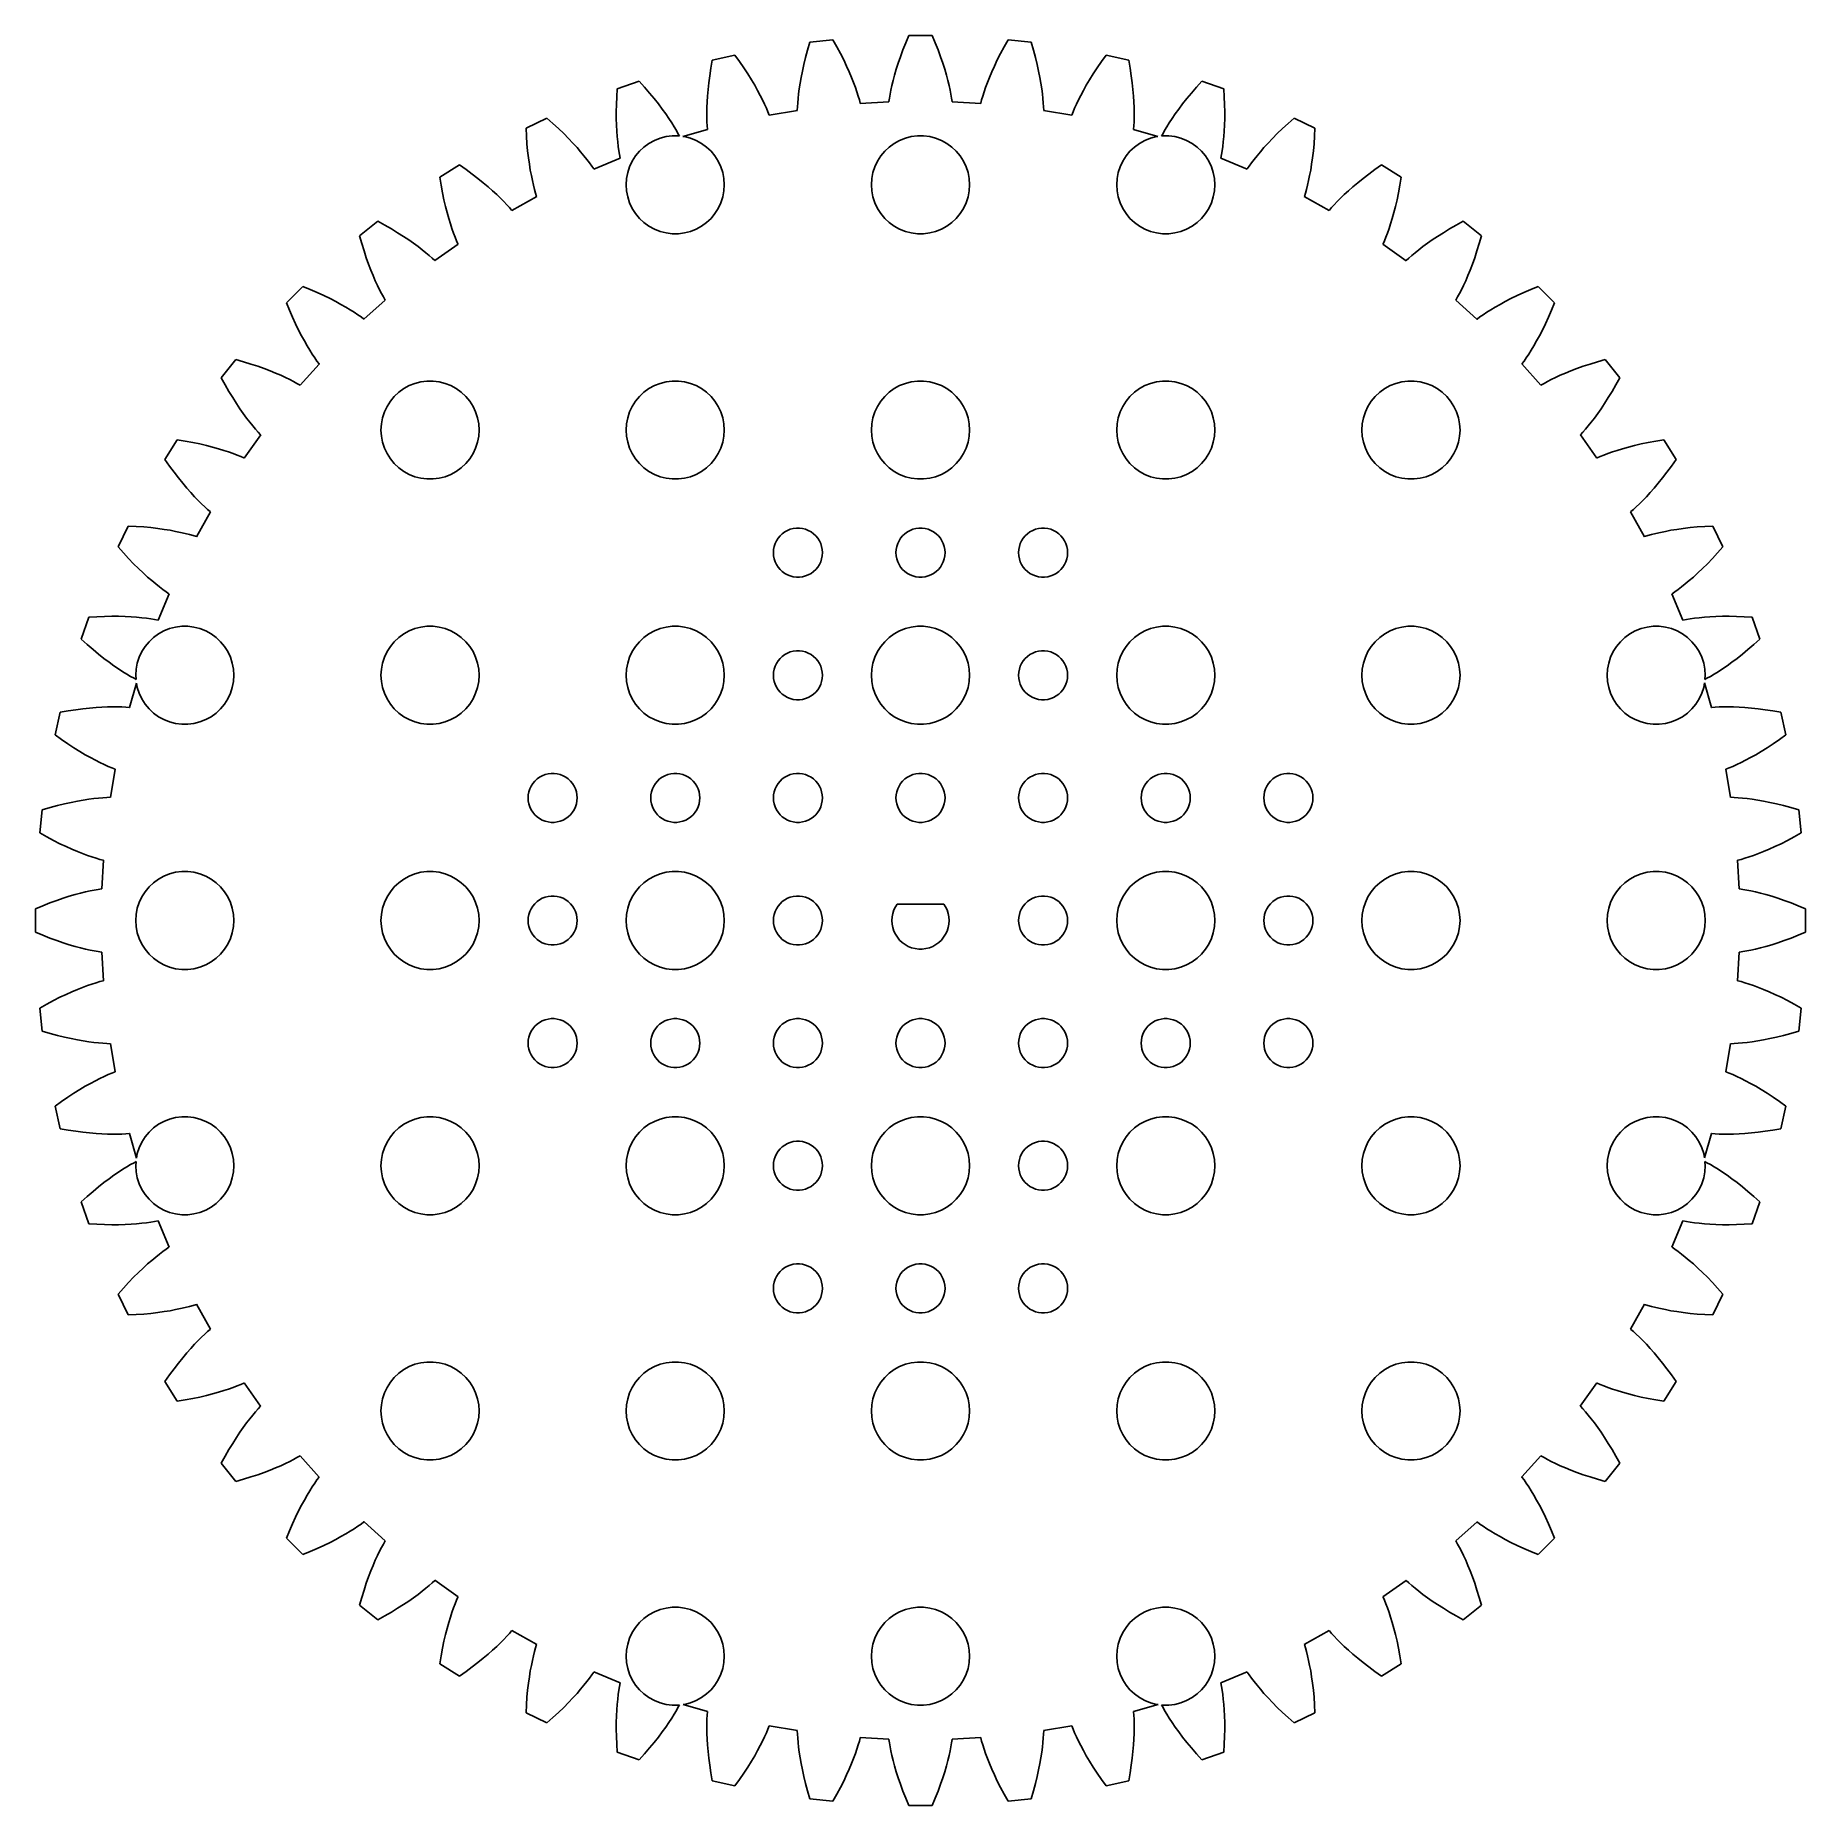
# Model space of a CAD drawing. Header units: metres. Extents: x -54 to 54, y -54 to 54.
import ezdxf

# ---------------------------------------------------------------- set-up
doc = ezdxf.new("R2010")
doc.units = ezdxf.units.M

msp = doc.modelspace()

# ---------------------------------------------------------------- linework, layer by layer
for p, q in [((-0.707458, 54.1374), (-0.899765, 53.6829)), ((0.707458, 54.1374), (-0.707458, 54.1374)), ((0.899765, 53.6829), (0.707458, 54.1374)), ((-6.90468, 53.2446), (-7.02747, 52.7929)), ((-6.76447, 53.7177), (-6.90468, 53.2446)), ((-5.35844, 53.8762), (-6.76447, 53.7177)), ((-5.11647, 53.4461), (-5.35844, 53.8762)), ((-4.89624, 53.0331), (-5.11647, 53.4461)), ((-1.07236, 53.2478), (-1.22618, 52.8327)), ((-0.899765, 53.6829), (-1.07236, 53.2478)), ((1.07236, 53.2478), (0.899765, 53.6829)), ((1.22618, 52.8327), (1.07236, 53.2478)), ((5.11647, 53.4461), (4.89624, 53.0331)), ((5.35844, 53.8762), (5.11647, 53.4461)), ((6.76447, 53.7177), (5.35844, 53.8762)), ((6.90468, 53.2446), (6.76447, 53.7177)), ((7.02747, 52.7929), (6.90468, 53.2446)), ((-12.8228, 52.1367), (-12.8942, 51.6741)), ((-12.7364, 52.6226), (-12.8228, 52.1367)), ((-11.357, 52.9374), (-12.7364, 52.6226)), ((-11.0684, 52.5372), (-11.357, 52.9374)), ((-10.8033, 52.1514), (-11.0684, 52.5372)), ((-10.5609, 51.7809), (-10.8033, 52.1514)), ((-7.13385, 52.3632), (-7.22493, 51.9561)), ((-7.02747, 52.7929), (-7.13385, 52.3632)), ((-4.69691, 52.6378), (-4.89624, 53.0331)), ((-4.51752, 52.2611), (-4.69691, 52.6378)), ((-4.35709, 51.9036), (-4.51752, 52.2611)), ((-1.48166, 52.0651), (-1.58534, 51.7136)), ((-1.36227, 52.4383), (-1.48166, 52.0651)), ((-1.22618, 52.8327), (-1.36227, 52.4383)), ((1.36227, 52.4383), (1.22618, 52.8327)), ((1.48166, 52.0651), (1.36227, 52.4383)), ((1.58534, 51.7136), (1.48166, 52.0651)), ((4.51752, 52.2611), (4.35709, 51.9036)), ((4.69691, 52.6378), (4.51752, 52.2611)), ((4.89624, 53.0331), (4.69691, 52.6378)), ((7.13385, 52.3632), (7.02747, 52.7929)), ((7.22493, 51.9561), (7.13385, 52.3632)), ((10.8033, 52.1514), (10.5609, 51.7809)), ((11.0684, 52.5372), (10.8033, 52.1514)), ((11.357, 52.9374), (11.0684, 52.5372)), ((12.7364, 52.6226), (11.357, 52.9374)), ((12.8228, 52.1367), (12.7364, 52.6226)), ((12.8942, 51.6741), (12.8228, 52.1367)), ((-17.2127, 51.333), (-18.5482, 50.8657)), ((-16.8811, 50.9676), (-17.2127, 51.333)), ((-16.5744, 50.6139), (-16.8811, 50.9676)), ((-12.9518, 51.2352), (-12.9967, 50.8204)), ((-12.8942, 51.6741), (-12.9518, 51.2352)), ((-10.3405, 51.4267), (-10.5609, 51.7809)), ((-10.1411, 51.0894), (-10.3405, 51.4267)), ((-9.96176, 50.7698), (-10.1411, 51.0894)), ((-7.36545, 51.2109), (-7.41708, 50.8738)), ((-7.30177, 51.5718), (-7.36545, 51.2109)), ((-7.22493, 51.9561), (-7.30177, 51.5718)), ((-4.21471, 51.5659), (-4.35709, 51.9036)), ((-4.08936, 51.2488), (-4.21471, 51.5659)), ((-3.98003, 50.9527), (-4.08936, 51.2488)), ((-3.88571, 50.6782), (-3.98003, 50.9527)), ((-1.74988, 51.0779), (-1.81288, 50.7946)), ((-1.67439, 51.3844), (-1.74988, 51.0779)), ((-1.58534, 51.7136), (-1.67439, 51.3844)), ((1.67439, 51.3844), (1.58534, 51.7136)), ((1.74988, 51.0779), (1.67439, 51.3844)), ((1.81288, 50.7946), (1.74988, 51.0779)), ((3.98003, 50.9527), (3.88571, 50.6782)), ((4.08936, 51.2488), (3.98003, 50.9527)), ((4.21471, 51.5659), (4.08936, 51.2488)), ((4.35709, 51.9036), (4.21471, 51.5659)), ((7.30177, 51.5718), (7.22493, 51.9561)), ((7.36545, 51.2109), (7.30177, 51.5718)), ((7.41708, 50.8738), (7.36545, 51.2109)), ((10.1411, 51.0894), (9.96176, 50.7698)), ((10.3405, 51.4267), (10.1411, 51.0894)), ((10.5609, 51.7809), (10.3405, 51.4267)), ((12.9518, 51.2352), (12.8942, 51.6741)), ((12.9967, 50.8204), (12.9518, 51.2352)), ((16.8811, 50.9676), (16.5744, 50.6139)), ((17.2127, 51.333), (16.8811, 50.9676)), ((18.5482, 50.8657), (17.2127, 51.333)), ((-18.5988, 49.9055), (-18.6069, 49.463)), ((-18.5796, 50.3732), (-18.5988, 49.9055)), ((-18.5482, 50.8657), (-18.5796, 50.3732)), ((-16.2922, 50.2729), (-16.5744, 50.6139)), ((-16.0334, 49.9456), (-16.2922, 50.2729)), ((-15.7975, 49.6327), (-16.0334, 49.9456)), ((-13.0529, 50.0643), (-13.0665, 49.7235)), ((-13.0301, 50.43), (-13.0529, 50.0643)), ((-12.9967, 50.8204), (-13.0301, 50.43)), ((-9.80168, 50.4687), (-9.96176, 50.7698)), ((-9.6599, 50.1867), (-9.80168, 50.4687)), ((-9.53543, 49.9245), (-9.6599, 50.1867)), ((-9.42732, 49.6828), (-9.53543, 49.9245)), ((-7.51086, 50.0084), (-7.52553, 49.7694)), ((-7.48868, 50.2723), (-7.51086, 50.0084)), ((-7.45778, 50.5608), (-7.48868, 50.2723)), ((-7.41708, 50.8738), (-7.45778, 50.5608)), ((-3.80534, 50.4259), (-3.88571, 50.6782)), ((-3.73788, 50.1962), (-3.80534, 50.4259)), ((-3.68224, 49.9895), (-3.73788, 50.1962)), ((-3.6815, 49.9797), (-3.68224, 49.9895)), ((-1.93741, 50.0735), (-3.6815, 49.9797)), ((-1.90581, 50.2991), (-1.93796, 50.0875)), ((-1.93796, 50.0875), (-1.93741, 50.0735)), ((-1.86449, 50.5349), (-1.90581, 50.2991)), ((-1.81288, 50.7946), (-1.86449, 50.5349)), ((1.86449, 50.5349), (1.81288, 50.7946)), ((1.90581, 50.2991), (1.86449, 50.5349)), ((1.93796, 50.0875), (1.90581, 50.2991)), ((1.93758, 50.0776), (1.93796, 50.0875)), ((3.6812, 49.9756), (1.93758, 50.0776)), ((3.68224, 49.9895), (3.6812, 49.9756)), ((3.73788, 50.1962), (3.68224, 49.9895)), ((3.80534, 50.4259), (3.73788, 50.1962)), ((3.88571, 50.6782), (3.80534, 50.4259)), ((7.45778, 50.5608), (7.41708, 50.8738)), ((7.48868, 50.2723), (7.45778, 50.5608)), ((7.51086, 50.0084), (7.48868, 50.2723)), ((7.52553, 49.7694), (7.51086, 50.0084)), ((9.53543, 49.9245), (9.42732, 49.6828)), ((9.6599, 50.1867), (9.53543, 49.9245)), ((9.80168, 50.4687), (9.6599, 50.1867)), ((9.96176, 50.7698), (9.80168, 50.4687)), ((13.0301, 50.43), (12.9967, 50.8204)), ((13.0529, 50.0643), (13.0301, 50.43)), ((13.0665, 49.7235), (13.0529, 50.0643)), ((16.0334, 49.9456), (15.7975, 49.6327)), ((16.2922, 50.2729), (16.0334, 49.9456)), ((16.5744, 50.6139), (16.2922, 50.2729)), ((18.5796, 50.3732), (18.5482, 50.8657)), ((18.5988, 49.9055), (18.5796, 50.3732)), ((18.6069, 49.463), (18.5988, 49.9055)), ((-22.8519, 49.083), (-24.1267, 48.4691)), ((-22.4815, 48.757), (-22.8519, 49.083)), ((-22.1372, 48.4399), (-22.4815, 48.757)), ((-18.6069, 49.463), (-18.6051, 49.0457)), ((-18.6051, 49.0457), (-18.5945, 48.654)), ((-15.5835, 49.3352), (-15.7975, 49.6327)), ((-15.3908, 49.0539), (-15.5835, 49.3352)), ((-15.2183, 48.7896), (-15.3908, 49.0539)), ((-15.0652, 48.543), (-15.2183, 48.7896)), ((-13.0665, 49.7235), (-13.0719, 49.4079)), ((-13.0719, 49.4079), (-13.0703, 49.1177)), ((-13.0703, 49.1177), (-13.0628, 48.853)), ((-13.0628, 48.853), (-13.0506, 48.6139)), ((-9.33456, 49.4621), (-9.42732, 49.6828)), ((-9.25615, 49.2629), (-9.33456, 49.4621)), ((-9.25433, 49.2532), (-9.25615, 49.2629)), ((-7.53168, 49.5417), (-9.25433, 49.2532)), ((-7.52553, 49.7694), (-7.53378, 49.5556)), ((-7.53378, 49.5556), (-7.53168, 49.5417)), ((7.53378, 49.5556), (7.52553, 49.7694)), ((7.5323, 49.5458), (7.53378, 49.5556)), ((9.25356, 49.2491), (7.5323, 49.5458)), ((9.25615, 49.2629), (9.25356, 49.2491)), ((9.33456, 49.4621), (9.25615, 49.2629)), ((9.42732, 49.6828), (9.33456, 49.4621)), ((13.0506, 48.6139), (13.0628, 48.853)), ((13.0628, 48.853), (13.0703, 49.1177)), ((13.0719, 49.4079), (13.0665, 49.7235)), ((13.0703, 49.1177), (13.0719, 49.4079)), ((15.2183, 48.7896), (15.0652, 48.543)), ((15.3908, 49.0539), (15.2183, 48.7896)), ((15.5835, 49.3352), (15.3908, 49.0539)), ((15.7975, 49.6327), (15.5835, 49.3352)), ((18.5945, 48.654), (18.6051, 49.0457)), ((18.6051, 49.0457), (18.6069, 49.463)), ((22.4815, 48.757), (22.1372, 48.4399)), ((22.8519, 49.083), (22.4815, 48.757)), ((24.1267, 48.4691), (22.8519, 49.083)), ((-24.1267, 48.4691), (-24.1028, 47.9762)), ((-24.1028, 47.9762), (-24.0695, 47.5093)), ((-21.8185, 48.1327), (-22.1372, 48.4399)), ((-21.5247, 47.8363), (-21.8185, 48.1327)), ((-21.2552, 47.5519), (-21.5247, 47.8363)), ((-18.5945, 48.654), (-18.5763, 48.288)), ((-18.5763, 48.288), (-18.5516, 47.9479)), ((-18.5516, 47.9479), (-18.5217, 47.6337)), ((-16.6075, 47.533), (-16.2773, 47.7145)), ((-16.2773, 47.7145), (-15.927, 47.8532)), ((-15.927, 47.8532), (-15.5621, 47.9469)), ((-15.5621, 47.9469), (-15.1884, 47.9941)), ((-15.1884, 47.9941), (-14.8116, 47.9941)), ((-14.9308, 48.3148), (-15.0652, 48.543)), ((-14.8139, 48.1059), (-14.9308, 48.3148)), ((-14.7505, 47.9864), (-14.8139, 48.1059)), ((-14.8116, 47.9941), (-14.7505, 47.9864)), ((-13.0312, 48.3869), (-14.5312, 47.9586)), ((-14.5312, 47.9586), (-14.4379, 47.9469)), ((-14.4379, 47.9469), (-14.0729, 47.8532)), ((-14.0729, 47.8532), (-13.7227, 47.7145)), ((-13.7227, 47.7145), (-13.3925, 47.533)), ((-13.0506, 48.6139), (-13.0349, 48.4005)), ((-13.0349, 48.4005), (-13.0312, 48.3869)), ((-1.60747, 47.533), (-1.27733, 47.7145)), ((-1.27733, 47.7145), (-0.927048, 47.8532)), ((-0.927048, 47.8532), (-0.562134, 47.9469)), ((-0.562134, 47.9469), (-0.18837, 47.9941)), ((-0.18837, 47.9941), (0.18837, 47.9941)), ((0.18837, 47.9941), (0.562134, 47.9469)), ((0.562134, 47.9469), (0.927048, 47.8532)), ((0.927048, 47.8532), (1.27733, 47.7145)), ((1.27733, 47.7145), (1.60747, 47.533)), ((13.0323, 48.3909), (13.0349, 48.4005)), ((14.523, 47.9576), (13.0323, 48.3909)), ((13.0349, 48.4005), (13.0506, 48.6139)), ((13.3925, 47.533), (13.7227, 47.7145)), ((13.7227, 47.7145), (14.0729, 47.8532)), ((14.0729, 47.8532), (14.4379, 47.9469)), ((14.4379, 47.9469), (14.523, 47.9576)), ((14.8139, 48.1059), (14.7505, 47.9864)), ((14.7505, 47.9864), (14.8116, 47.9941)), ((14.8116, 47.9941), (15.1884, 47.9941)), ((14.9308, 48.3148), (14.8139, 48.1059)), ((15.0652, 48.543), (14.9308, 48.3148)), ((15.1884, 47.9941), (15.5621, 47.9469)), ((15.5621, 47.9469), (15.927, 47.8532)), ((15.927, 47.8532), (16.2773, 47.7145)), ((16.2773, 47.7145), (16.6075, 47.533)), ((18.5217, 47.6337), (18.5516, 47.9479)), ((18.5516, 47.9479), (18.5763, 48.288)), ((18.5763, 48.288), (18.5945, 48.654)), ((21.5247, 47.8363), (21.2552, 47.5519)), ((21.8185, 48.1327), (21.5247, 47.8363)), ((22.1372, 48.4399), (21.8185, 48.1327)), ((24.0695, 47.5093), (24.1028, 47.9762)), ((24.1028, 47.9762), (24.1267, 48.4691)), ((-24.0695, 47.5093), (-24.028, 47.0686)), ((-24.028, 47.0686), (-23.9795, 46.6542)), ((-23.9795, 46.6542), (-23.9251, 46.2661)), ((-21.0093, 47.2802), (-21.2552, 47.5519)), ((-20.7863, 47.0222), (-21.0093, 47.2802)), ((-20.5853, 46.7789), (-20.7863, 47.0222)), ((-20.4056, 46.551), (-20.5853, 46.7789)), ((-18.3669, 46.6236), (-19.9822, 45.9591)), ((-18.5217, 47.6337), (-18.4875, 47.3455)), ((-18.4875, 47.3455), (-18.4505, 47.0833)), ((-18.4505, 47.0833), (-18.4116, 46.847)), ((-18.4116, 46.847), (-18.3721, 46.6367)), ((-18.3721, 46.6367), (-18.3669, 46.6236)), ((-17.6289, 46.4453), (-17.427, 46.7634)), ((-17.427, 46.7634), (-17.1869, 47.0536)), ((-17.1869, 47.0536), (-16.9123, 47.3115)), ((-16.9123, 47.3115), (-16.6075, 47.533)), ((-13.3925, 47.533), (-13.0877, 47.3115)), ((-13.0877, 47.3115), (-12.8131, 47.0536)), ((-12.8131, 47.0536), (-12.5729, 46.7634)), ((-12.5729, 46.7634), (-12.3711, 46.4453)), ((-2.62891, 46.4453), (-2.42705, 46.7634)), ((-2.42705, 46.7634), (-2.1869, 47.0536)), ((-2.1869, 47.0536), (-1.91226, 47.3115)), ((-1.91226, 47.3115), (-1.60747, 47.533)), ((1.60747, 47.533), (1.91226, 47.3115)), ((1.91226, 47.3115), (2.1869, 47.0536)), ((2.1869, 47.0536), (2.42705, 46.7634)), ((2.42705, 46.7634), (2.62891, 46.4453)), ((12.3711, 46.4453), (12.5729, 46.7634)), ((12.5729, 46.7634), (12.8131, 47.0536)), ((12.8131, 47.0536), (13.0877, 47.3115)), ((13.0877, 47.3115), (13.3925, 47.533)), ((16.6075, 47.533), (16.9123, 47.3115)), ((16.9123, 47.3115), (17.1869, 47.0536)), ((17.1869, 47.0536), (17.427, 46.7634)), ((17.427, 46.7634), (17.6289, 46.4453)), ((18.3684, 46.6275), (18.3721, 46.6367)), ((19.9805, 45.9553), (18.3684, 46.6275)), ((18.3721, 46.6367), (18.4116, 46.847)), ((18.4116, 46.847), (18.4505, 47.0833)), ((18.4505, 47.0833), (18.4875, 47.3455)), ((18.4875, 47.3455), (18.5217, 47.6337)), ((20.5853, 46.7789), (20.4056, 46.551)), ((20.7863, 47.0222), (20.5853, 46.7789)), ((21.0093, 47.2802), (20.7863, 47.0222)), ((21.2552, 47.5519), (21.0093, 47.2802)), ((23.9251, 46.2661), (23.9795, 46.6542)), ((23.9795, 46.6542), (24.028, 47.0686)), ((24.028, 47.0686), (24.0695, 47.5093)), ((-28.2038, 46.2158), (-29.4018, 45.463)), ((-27.7992, 45.9333), (-28.2038, 46.2158)), ((-27.4215, 45.6567), (-27.7992, 45.9333)), ((-27.0705, 45.3871), (-27.4215, 45.6567)), ((-23.9251, 46.2661), (-23.866, 45.9045)), ((-23.866, 45.9045), (-23.8034, 45.5693)), ((-23.8034, 45.5693), (-23.7385, 45.2604)), ((-20.2464, 46.3393), (-20.4056, 46.551)), ((-20.1069, 46.1448), (-20.2464, 46.3393)), ((-19.9861, 45.9681), (-20.1069, 46.1448)), ((-19.9822, 45.9591), (-19.9861, 45.9681)), ((-17.9763, 45.376), (-17.9057, 45.7461)), ((-17.9057, 45.7461), (-17.7893, 46.1044)), ((-17.7893, 46.1044), (-17.6289, 46.4453)), ((-12.3711, 46.4453), (-12.2107, 46.1044)), ((-12.2107, 46.1044), (-12.0942, 45.7461)), ((-12.0942, 45.7461), (-12.0237, 45.376)), ((-2.97633, 45.376), (-2.90575, 45.7461)), ((-2.90575, 45.7461), (-2.78932, 46.1044)), ((-2.78932, 46.1044), (-2.62891, 46.4453)), ((2.62891, 46.4453), (2.78932, 46.1044)), ((2.78932, 46.1044), (2.90575, 45.7461)), ((2.90575, 45.7461), (2.97633, 45.376)), ((12.0237, 45.376), (12.0942, 45.7461)), ((12.0942, 45.7461), (12.2107, 46.1044)), ((12.2107, 46.1044), (12.3711, 46.4453)), ((17.6289, 46.4453), (17.7893, 46.1044)), ((17.7893, 46.1044), (17.9057, 45.7461)), ((17.9057, 45.7461), (17.9763, 45.376)), ((19.9861, 45.9681), (19.9805, 45.9553)), ((20.1069, 46.1448), (19.9861, 45.9681)), ((20.2464, 46.3393), (20.1069, 46.1448)), ((20.4056, 46.551), (20.2464, 46.3393)), ((23.7385, 45.2604), (23.8034, 45.5693)), ((23.8034, 45.5693), (23.866, 45.9045)), ((23.866, 45.9045), (23.9251, 46.2661)), ((27.4215, 45.6567), (27.0705, 45.3871)), ((27.7992, 45.9333), (27.4215, 45.6567)), ((28.2038, 46.2158), (27.7992, 45.9333)), ((29.4018, 45.463), (28.2038, 46.2158)), ((-29.4018, 45.463), (-29.3229, 44.9759)), ((-29.3229, 44.9759), (-29.2375, 44.5157)), ((-29.2375, 44.5157), (-29.1469, 44.0824)), ((-26.7454, 45.1255), (-27.0705, 45.3871)), ((-26.4457, 44.873), (-26.7454, 45.1255)), ((-26.1709, 44.6306), (-26.4457, 44.873)), ((-25.9204, 44.3992), (-26.1709, 44.6306)), ((-25.6934, 44.1799), (-25.9204, 44.3992)), ((-23.7385, 45.2604), (-23.6723, 44.9778)), ((-23.6723, 44.9778), (-23.6061, 44.7214)), ((-23.6061, 44.7214), (-23.541, 44.491)), ((-23.541, 44.491), (-23.4782, 44.2864)), ((-18, 45), (-17.9763, 45.376)), ((-17.9763, 44.624), (-18, 45)), ((-17.9057, 44.2539), (-17.9763, 44.624)), ((-12.0237, 44.624), (-12.0942, 44.2539)), ((-12.0237, 45.376), (-12, 45)), ((-12, 45), (-12.0237, 44.624)), ((-3, 45), (-2.97633, 45.376)), ((-2.97633, 44.624), (-3, 45)), ((-2.90575, 44.2539), (-2.97633, 44.624)), ((2.97633, 44.624), (2.90575, 44.2539)), ((2.97633, 45.376), (3, 45)), ((3, 45), (2.97633, 44.624)), ((12, 45), (12.0237, 45.376)), ((12.0237, 44.624), (12, 45)), ((12.0942, 44.2539), (12.0237, 44.624)), ((17.9763, 44.624), (17.9057, 44.2539)), ((17.9763, 45.376), (18, 45)), ((18, 45), (17.9763, 44.624)), ((23.4782, 44.2864), (23.541, 44.491)), ((23.541, 44.491), (23.6061, 44.7214)), ((23.6061, 44.7214), (23.6723, 44.9778)), ((23.6723, 44.9778), (23.7385, 45.2604)), ((25.9204, 44.3992), (25.6934, 44.1799)), ((26.1709, 44.6306), (25.9204, 44.3992)), ((26.4457, 44.873), (26.1709, 44.6306)), ((26.7454, 45.1255), (26.4457, 44.873)), ((27.0705, 45.3871), (26.7454, 45.1255)), ((29.1469, 44.0824), (29.2375, 44.5157)), ((29.2375, 44.5157), (29.3229, 44.9759)), ((29.3229, 44.9759), (29.4018, 45.463)), ((-29.1469, 44.0824), (-29.0523, 43.676)), ((-29.0523, 43.676), (-28.9548, 43.2965)), ((-25.4894, 43.9736), (-25.6934, 44.1799)), ((-25.3075, 43.7811), (-25.4894, 43.9736)), ((-25.147, 43.6034), (-25.3075, 43.7811)), ((-25.0072, 43.4414), (-25.147, 43.6034)), ((-25.0023, 43.4328), (-25.0072, 43.4414)), ((-23.4716, 44.274), (-25.0023, 43.4328)), ((-23.4782, 44.2864), (-23.4716, 44.274)), ((-17.7893, 43.8956), (-17.9057, 44.2539)), ((-17.6289, 43.5547), (-17.7893, 43.8956)), ((-17.427, 43.2366), (-17.6289, 43.5547)), ((-12.3711, 43.5547), (-12.5729, 43.2366)), ((-12.2107, 43.8956), (-12.3711, 43.5547)), ((-12.0942, 44.2539), (-12.2107, 43.8956)), ((-2.78932, 43.8956), (-2.90575, 44.2539)), ((-2.62891, 43.5547), (-2.78932, 43.8956)), ((-2.42705, 43.2366), (-2.62891, 43.5547)), ((2.62891, 43.5547), (2.42705, 43.2366)), ((2.78932, 43.8956), (2.62891, 43.5547)), ((2.90575, 44.2539), (2.78932, 43.8956)), ((12.2107, 43.8956), (12.0942, 44.2539)), ((12.3711, 43.5547), (12.2107, 43.8956)), ((12.5729, 43.2366), (12.3711, 43.5547)), ((17.6289, 43.5547), (17.427, 43.2366)), ((17.7893, 43.8956), (17.6289, 43.5547)), ((17.9057, 44.2539), (17.7893, 43.8956)), ((23.4736, 44.2777), (23.4782, 44.2864)), ((25.0002, 43.4292), (23.4736, 44.2777)), ((25.0072, 43.4414), (25.0002, 43.4292)), ((25.147, 43.6034), (25.0072, 43.4414)), ((25.3075, 43.7811), (25.147, 43.6034)), ((25.4894, 43.9736), (25.3075, 43.7811)), ((25.6934, 44.1799), (25.4894, 43.9736)), ((28.9548, 43.2965), (29.0523, 43.676)), ((29.0523, 43.676), (29.1469, 44.0824)), ((-33.201, 42.7674), (-34.3072, 41.8852)), ((-32.7673, 42.532), (-33.201, 42.7674)), ((-32.3611, 42.2994), (-32.7673, 42.532)), ((-31.982, 42.0708), (-32.3611, 42.2994)), ((-28.9548, 43.2965), (-28.8556, 42.9437)), ((-28.8556, 42.9437), (-28.7559, 42.6176)), ((-28.7559, 42.6176), (-28.6568, 42.3179)), ((-28.6568, 42.3179), (-28.5594, 42.0445)), ((-17.1869, 42.9464), (-17.427, 43.2366)), ((-16.9123, 42.6885), (-17.1869, 42.9464)), ((-16.6075, 42.467), (-16.9123, 42.6885)), ((-16.2773, 42.2855), (-16.6075, 42.467)), ((-15.927, 42.1468), (-16.2773, 42.2855)), ((-13.7227, 42.2855), (-14.0729, 42.1468)), ((-13.3925, 42.467), (-13.7227, 42.2855)), ((-13.0877, 42.6885), (-13.3925, 42.467)), ((-12.8131, 42.9464), (-13.0877, 42.6885)), ((-12.5729, 43.2366), (-12.8131, 42.9464)), ((-2.1869, 42.9464), (-2.42705, 43.2366)), ((-1.91226, 42.6885), (-2.1869, 42.9464)), ((-1.60747, 42.467), (-1.91226, 42.6885)), ((-1.27733, 42.2855), (-1.60747, 42.467)), ((-0.927048, 42.1468), (-1.27733, 42.2855)), ((1.27733, 42.2855), (0.927048, 42.1468)), ((1.60747, 42.467), (1.27733, 42.2855)), ((1.91226, 42.6885), (1.60747, 42.467)), ((2.1869, 42.9464), (1.91226, 42.6885)), ((2.42705, 43.2366), (2.1869, 42.9464)), ((12.8131, 42.9464), (12.5729, 43.2366)), ((13.0877, 42.6885), (12.8131, 42.9464)), ((13.3925, 42.467), (13.0877, 42.6885)), ((13.7227, 42.2855), (13.3925, 42.467)), ((14.0729, 42.1468), (13.7227, 42.2855)), ((16.2773, 42.2855), (15.927, 42.1468)), ((16.6075, 42.467), (16.2773, 42.2855)), ((16.9123, 42.6885), (16.6075, 42.467)), ((17.1869, 42.9464), (16.9123, 42.6885)), ((17.427, 43.2366), (17.1869, 42.9464)), ((28.5594, 42.0445), (28.6568, 42.3179)), ((28.6568, 42.3179), (28.7559, 42.6176)), ((28.7559, 42.6176), (28.8556, 42.9437)), ((28.8556, 42.9437), (28.9548, 43.2965)), ((32.3611, 42.2994), (31.982, 42.0708)), ((32.7673, 42.532), (32.3611, 42.2994)), ((33.201, 42.7674), (32.7673, 42.532)), ((34.3072, 41.8852), (33.201, 42.7674)), ((-34.3072, 41.8852), (-34.1742, 41.41)), ((-34.1742, 41.41), (-34.0379, 40.9622)), ((-31.6297, 41.8473), (-31.982, 42.0708)), ((-31.3036, 41.6299), (-31.6297, 41.8473)), ((-31.0034, 41.4198), (-31.3036, 41.6299)), ((-30.7286, 41.2179), (-31.0034, 41.4198)), ((-30.4785, 41.0254), (-30.7286, 41.2179)), ((-28.2811, 41.3677), (-29.708, 40.3603)), ((-28.5594, 42.0445), (-28.4649, 41.7972)), ((-28.4649, 41.7972), (-28.3744, 41.5755)), ((-28.3744, 41.5755), (-28.2891, 41.3792)), ((-28.2891, 41.3792), (-28.2811, 41.3677)), ((-15.5621, 42.0531), (-15.927, 42.1468)), ((-15.1884, 42.0059), (-15.5621, 42.0531)), ((-14.8116, 42.0059), (-15.1884, 42.0059)), ((-14.4379, 42.0531), (-14.8116, 42.0059)), ((-14.0729, 42.1468), (-14.4379, 42.0531)), ((-0.562134, 42.0531), (-0.927048, 42.1468)), ((-0.18837, 42.0059), (-0.562134, 42.0531)), ((0.18837, 42.0059), (-0.18837, 42.0059)), ((0.562134, 42.0531), (0.18837, 42.0059)), ((0.927048, 42.1468), (0.562134, 42.0531)), ((14.4379, 42.0531), (14.0729, 42.1468)), ((14.8116, 42.0059), (14.4379, 42.0531)), ((15.1884, 42.0059), (14.8116, 42.0059)), ((15.5621, 42.0531), (15.1884, 42.0059)), ((15.927, 42.1468), (15.5621, 42.0531)), ((28.2835, 41.3711), (28.2891, 41.3792)), ((29.7056, 40.357), (28.2835, 41.3711)), ((28.2891, 41.3792), (28.3744, 41.5755)), ((28.3744, 41.5755), (28.4649, 41.7972)), ((28.4649, 41.7972), (28.5594, 42.0445)), ((30.7286, 41.2179), (30.4785, 41.0254)), ((31.0034, 41.4198), (30.7286, 41.2179)), ((31.3036, 41.6299), (31.0034, 41.4198)), ((31.6297, 41.8473), (31.3036, 41.6299)), ((31.982, 42.0708), (31.6297, 41.8473)), ((34.0379, 40.9622), (34.1742, 41.41)), ((34.1742, 41.41), (34.3072, 41.8852)), ((-34.0379, 40.9622), (-33.8993, 40.5418)), ((-33.8993, 40.5418), (-33.7598, 40.1485)), ((-33.7598, 40.1485), (-33.6205, 39.7823)), ((-30.2526, 40.8432), (-30.4785, 41.0254)), ((-30.0503, 40.6723), (-30.2526, 40.8432)), ((-29.8709, 40.5137), (-30.0503, 40.6723)), ((-29.7139, 40.3683), (-29.8709, 40.5137)), ((-29.708, 40.3603), (-29.7139, 40.3683)), ((29.7139, 40.3683), (29.7056, 40.357)), ((29.8709, 40.5137), (29.7139, 40.3683)), ((30.0503, 40.6723), (29.8709, 40.5137)), ((30.2526, 40.8432), (30.0503, 40.6723)), ((30.4785, 41.0254), (30.2526, 40.8432)), ((33.6205, 39.7823), (33.7598, 40.1485)), ((33.7598, 40.1485), (33.8993, 40.5418)), ((33.8993, 40.5418), (34.0379, 40.9622)), ((-33.6205, 39.7823), (-33.4824, 39.4429)), ((-33.4824, 39.4429), (-33.3467, 39.13)), ((-33.3467, 39.13), (-33.2147, 38.8433)), ((33.2147, 38.8433), (33.3467, 39.13)), ((33.3467, 39.13), (33.4824, 39.4429)), ((33.4824, 39.4429), (33.6205, 39.7823)), ((-37.7806, 38.7811), (-38.7811, 37.7806)), ((-37.3233, 38.5958), (-37.7806, 38.7811)), ((-36.8936, 38.4101), (-37.3233, 38.5958)), ((-36.4913, 38.2254), (-36.8936, 38.4101)), ((-36.1162, 38.0428), (-36.4913, 38.2254)), ((-35.7679, 37.8633), (-36.1162, 38.0428)), ((-32.735, 37.9411), (-34.0402, 36.7803)), ((-33.2147, 38.8433), (-33.0873, 38.5825)), ((-33.0873, 38.5825), (-32.9657, 38.3473)), ((-32.9657, 38.3473), (-32.851, 38.1371)), ((-32.851, 38.1371), (-32.7442, 37.9517)), ((-32.7442, 37.9517), (-32.735, 37.9411)), ((32.7377, 37.9442), (32.7442, 37.9517)), ((34.0373, 36.7773), (32.7377, 37.9442)), ((32.7442, 37.9517), (32.851, 38.1371)), ((32.851, 38.1371), (32.9657, 38.3473)), ((32.9657, 38.3473), (33.0873, 38.5825)), ((33.0873, 38.5825), (33.2147, 38.8433)), ((36.1162, 38.0428), (35.7679, 37.8633)), ((36.4913, 38.2254), (36.1162, 38.0428)), ((36.8936, 38.4101), (36.4913, 38.2254)), ((37.3233, 38.5958), (36.8936, 38.4101)), ((37.7806, 38.7811), (37.3233, 38.5958)), ((38.7811, 37.7806), (37.7806, 38.7811)), ((-38.7811, 37.7806), (-38.5958, 37.3233)), ((-38.5958, 37.3233), (-38.4101, 36.8936)), ((-38.4101, 36.8936), (-38.2254, 36.4913)), ((-35.446, 37.688), (-35.7679, 37.8633)), ((-35.1503, 37.5182), (-35.446, 37.688)), ((-34.8802, 37.3549), (-35.1503, 37.5182)), ((-34.6353, 37.1991), (-34.8802, 37.3549)), ((-34.4152, 37.052), (-34.6353, 37.1991)), ((-34.2192, 36.9144), (-34.4152, 37.052)), ((-34.0469, 36.7876), (-34.2192, 36.9144)), ((34.2192, 36.9144), (34.0469, 36.7876)), ((34.4152, 37.052), (34.2192, 36.9144)), ((34.6353, 37.1991), (34.4152, 37.052)), ((34.8802, 37.3549), (34.6353, 37.1991)), ((35.1503, 37.5182), (34.8802, 37.3549)), ((35.446, 37.688), (35.1503, 37.5182)), ((35.7679, 37.8633), (35.446, 37.688)), ((38.2254, 36.4913), (38.4101, 36.8936)), ((38.4101, 36.8936), (38.5958, 37.3233)), ((38.5958, 37.3233), (38.7811, 37.7806)), ((-38.2254, 36.4913), (-38.0428, 36.1162)), ((-38.0428, 36.1162), (-37.8633, 35.7679)), ((-37.8633, 35.7679), (-37.688, 35.446)), ((-34.0402, 36.7803), (-34.0469, 36.7876)), ((34.0469, 36.7876), (34.0373, 36.7773)), ((37.688, 35.446), (37.8633, 35.7679)), ((37.8633, 35.7679), (38.0428, 36.1162)), ((38.0428, 36.1162), (38.2254, 36.4913)), ((-37.688, 35.446), (-37.5182, 35.1503)), ((-37.5182, 35.1503), (-37.3549, 34.8802)), ((-37.3549, 34.8802), (-37.1991, 34.6353)), ((37.1991, 34.6353), (37.3549, 34.8802)), ((37.3549, 34.8802), (37.5182, 35.1503)), ((37.5182, 35.1503), (37.688, 35.446)), ((-41.8852, 34.3072), (-42.7674, 33.201)), ((-41.41, 34.1742), (-41.8852, 34.3072)), ((-40.9622, 34.0379), (-41.41, 34.1742)), ((-40.5418, 33.8993), (-40.9622, 34.0379)), ((-40.1485, 33.7598), (-40.5418, 33.8993)), ((-39.7823, 33.6205), (-40.1485, 33.7598)), ((-39.4429, 33.4824), (-39.7823, 33.6205)), ((-36.7773, 34.0373), (-37.9442, 32.7377)), ((-37.1991, 34.6353), (-37.052, 34.4152)), ((-37.052, 34.4152), (-36.9144, 34.2192)), ((-36.9144, 34.2192), (-36.7876, 34.0469)), ((-36.7876, 34.0469), (-36.7773, 34.0373)), ((36.7803, 34.0402), (36.7876, 34.0469)), ((37.9411, 32.735), (36.7803, 34.0402)), ((36.7876, 34.0469), (36.9144, 34.2192)), ((36.9144, 34.2192), (37.052, 34.4152)), ((37.052, 34.4152), (37.1991, 34.6353)), ((39.7823, 33.6205), (39.4429, 33.4824)), ((40.1485, 33.7598), (39.7823, 33.6205)), ((40.5418, 33.8993), (40.1485, 33.7598)), ((40.9622, 34.0379), (40.5418, 33.8993)), ((41.41, 34.1742), (40.9622, 34.0379)), ((41.8852, 34.3072), (41.41, 34.1742)), ((42.7674, 33.201), (41.8852, 34.3072)), ((-42.7674, 33.201), (-42.532, 32.7673)), ((-42.532, 32.7673), (-42.2994, 32.3611)), ((-39.13, 33.3467), (-39.4429, 33.4824)), ((-38.8433, 33.2147), (-39.13, 33.3467)), ((-38.5825, 33.0873), (-38.8433, 33.2147)), ((-38.3473, 32.9657), (-38.5825, 33.0873)), ((-38.1371, 32.851), (-38.3473, 32.9657)), ((-37.9517, 32.7442), (-38.1371, 32.851)), ((-37.9442, 32.7377), (-37.9517, 32.7442)), ((-31.9123, 32.3115), (-31.6075, 32.533)), ((-31.6075, 32.533), (-31.2773, 32.7145)), ((-31.2773, 32.7145), (-30.927, 32.8532)), ((-30.927, 32.8532), (-30.5621, 32.9469)), ((-30.5621, 32.9469), (-30.1884, 32.9941)), ((-30.1884, 32.9941), (-29.8116, 32.9941)), ((-29.8116, 32.9941), (-29.4379, 32.9469)), ((-29.4379, 32.9469), (-29.0729, 32.8532)), ((-29.0729, 32.8532), (-28.7227, 32.7145)), ((-28.7227, 32.7145), (-28.3925, 32.533)), ((-28.3925, 32.533), (-28.0877, 32.3115)), ((-16.9123, 32.3115), (-16.6075, 32.533)), ((-16.6075, 32.533), (-16.2773, 32.7145)), ((-16.2773, 32.7145), (-15.927, 32.8532)), ((-15.927, 32.8532), (-15.5621, 32.9469)), ((-15.5621, 32.9469), (-15.1884, 32.9941)), ((-15.1884, 32.9941), (-14.8116, 32.9941)), ((-14.8116, 32.9941), (-14.4379, 32.9469)), ((-14.4379, 32.9469), (-14.0729, 32.8532)), ((-14.0729, 32.8532), (-13.7227, 32.7145)), ((-13.7227, 32.7145), (-13.3925, 32.533)), ((-13.3925, 32.533), (-13.0877, 32.3115)), ((-1.91226, 32.3115), (-1.60747, 32.533)), ((-1.60747, 32.533), (-1.27733, 32.7145)), ((-1.27733, 32.7145), (-0.927048, 32.8532)), ((-0.927048, 32.8532), (-0.562134, 32.9469)), ((-0.562134, 32.9469), (-0.18837, 32.9941)), ((-0.18837, 32.9941), (0.18837, 32.9941)), ((0.18837, 32.9941), (0.562134, 32.9469)), ((0.562134, 32.9469), (0.927048, 32.8532)), ((0.927048, 32.8532), (1.27733, 32.7145)), ((1.27733, 32.7145), (1.60747, 32.533)), ((1.60747, 32.533), (1.91226, 32.3115)), ((13.0877, 32.3115), (13.3925, 32.533)), ((13.3925, 32.533), (13.7227, 32.7145)), ((13.7227, 32.7145), (14.0729, 32.8532)), ((14.0729, 32.8532), (14.4379, 32.9469)), ((14.4379, 32.9469), (14.8116, 32.9941)), ((14.8116, 32.9941), (15.1884, 32.9941)), ((15.1884, 32.9941), (15.5621, 32.9469)), ((15.5621, 32.9469), (15.927, 32.8532)), ((15.927, 32.8532), (16.2773, 32.7145)), ((16.2773, 32.7145), (16.6075, 32.533)), ((16.6075, 32.533), (16.9123, 32.3115)), ((28.0877, 32.3115), (28.3925, 32.533)), ((28.3925, 32.533), (28.7227, 32.7145)), ((28.7227, 32.7145), (29.0729, 32.8532)), ((29.0729, 32.8532), (29.4379, 32.9469)), ((29.4379, 32.9469), (29.8116, 32.9941)), ((29.8116, 32.9941), (30.1884, 32.9941)), ((30.1884, 32.9941), (30.5621, 32.9469)), ((30.5621, 32.9469), (30.927, 32.8532)), ((30.927, 32.8532), (31.2773, 32.7145)), ((31.2773, 32.7145), (31.6075, 32.533)), ((31.6075, 32.533), (31.9123, 32.3115)), ((37.9517, 32.7442), (37.9411, 32.735)), ((38.1371, 32.851), (37.9517, 32.7442)), ((38.3473, 32.9657), (38.1371, 32.851)), ((38.5825, 33.0873), (38.3473, 32.9657)), ((38.8433, 33.2147), (38.5825, 33.0873)), ((39.13, 33.3467), (38.8433, 33.2147)), ((39.4429, 33.4824), (39.13, 33.3467)), ((42.2994, 32.3611), (42.532, 32.7673)), ((42.532, 32.7673), (42.7674, 33.201)), ((-42.2994, 32.3611), (-42.0708, 31.982)), ((-42.0708, 31.982), (-41.8473, 31.6297)), ((-41.8473, 31.6297), (-41.6299, 31.3036)), ((-32.7893, 31.1044), (-32.6289, 31.4453)), ((-32.6289, 31.4453), (-32.427, 31.7634)), ((-32.427, 31.7634), (-32.1869, 32.0536)), ((-32.1869, 32.0536), (-31.9123, 32.3115)), ((-28.0877, 32.3115), (-27.8131, 32.0536)), ((-27.8131, 32.0536), (-27.5729, 31.7634)), ((-27.5729, 31.7634), (-27.3711, 31.4453)), ((-27.3711, 31.4453), (-27.2107, 31.1044)), ((-17.7893, 31.1044), (-17.6289, 31.4453)), ((-17.6289, 31.4453), (-17.427, 31.7634)), ((-17.427, 31.7634), (-17.1869, 32.0536)), ((-17.1869, 32.0536), (-16.9123, 32.3115)), ((-13.0877, 32.3115), (-12.8131, 32.0536)), ((-12.8131, 32.0536), (-12.5729, 31.7634)), ((-12.5729, 31.7634), (-12.3711, 31.4453)), ((-12.3711, 31.4453), (-12.2107, 31.1044)), ((-2.78932, 31.1044), (-2.62891, 31.4453)), ((-2.62891, 31.4453), (-2.42705, 31.7634)), ((-2.42705, 31.7634), (-2.1869, 32.0536)), ((-2.1869, 32.0536), (-1.91226, 32.3115)), ((1.91226, 32.3115), (2.1869, 32.0536)), ((2.1869, 32.0536), (2.42705, 31.7634)), ((2.42705, 31.7634), (2.62891, 31.4453)), ((2.62891, 31.4453), (2.78932, 31.1044)), ((12.2107, 31.1044), (12.3711, 31.4453)), ((12.3711, 31.4453), (12.5729, 31.7634)), ((12.5729, 31.7634), (12.8131, 32.0536)), ((12.8131, 32.0536), (13.0877, 32.3115)), ((16.9123, 32.3115), (17.1869, 32.0536)), ((17.1869, 32.0536), (17.427, 31.7634)), ((17.427, 31.7634), (17.6289, 31.4453)), ((17.6289, 31.4453), (17.7893, 31.1044)), ((27.2107, 31.1044), (27.3711, 31.4453)), ((27.3711, 31.4453), (27.5729, 31.7634)), ((27.5729, 31.7634), (27.8131, 32.0536)), ((27.8131, 32.0536), (28.0877, 32.3115)), ((31.9123, 32.3115), (32.1869, 32.0536)), ((32.1869, 32.0536), (32.427, 31.7634)), ((32.427, 31.7634), (32.6289, 31.4453)), ((32.6289, 31.4453), (32.7893, 31.1044)), ((41.6299, 31.3036), (41.8473, 31.6297)), ((41.8473, 31.6297), (42.0708, 31.982)), ((42.0708, 31.982), (42.2994, 32.3611)), ((-41.6299, 31.3036), (-41.4198, 31.0034)), ((-41.4198, 31.0034), (-41.2179, 30.7286)), ((-41.2179, 30.7286), (-41.0254, 30.4785)), ((-41.0254, 30.4785), (-40.8432, 30.2526)), ((-33, 30), (-32.9763, 30.376)), ((-32.9763, 30.376), (-32.9057, 30.7461)), ((-32.9057, 30.7461), (-32.7893, 31.1044)), ((-27.2107, 31.1044), (-27.0942, 30.7461)), ((-27.0942, 30.7461), (-27.0237, 30.376)), ((-27.0237, 30.376), (-27, 30)), ((-18, 30), (-17.9763, 30.376)), ((-17.9763, 30.376), (-17.9057, 30.7461)), ((-17.9057, 30.7461), (-17.7893, 31.1044)), ((-12.2107, 31.1044), (-12.0942, 30.7461)), ((-12.0942, 30.7461), (-12.0237, 30.376)), ((-12.0237, 30.376), (-12, 30)), ((-3, 30), (-2.97633, 30.376)), ((-2.97633, 30.376), (-2.90575, 30.7461)), ((-2.90575, 30.7461), (-2.78932, 31.1044)), ((2.78932, 31.1044), (2.90575, 30.7461)), ((2.90575, 30.7461), (2.97633, 30.376)), ((2.97633, 30.376), (3, 30)), ((12, 30), (12.0237, 30.376)), ((12.0237, 30.376), (12.0942, 30.7461)), ((12.0942, 30.7461), (12.2107, 31.1044)), ((17.7893, 31.1044), (17.9057, 30.7461)), ((17.9057, 30.7461), (17.9763, 30.376)), ((17.9763, 30.376), (18, 30)), ((27, 30), (27.0237, 30.376)), ((27.0237, 30.376), (27.0942, 30.7461)), ((27.0942, 30.7461), (27.2107, 31.1044)), ((32.7893, 31.1044), (32.9057, 30.7461)), ((32.9057, 30.7461), (32.9763, 30.376)), ((32.9763, 30.376), (33, 30)), ((40.8432, 30.2526), (41.0254, 30.4785)), ((41.0254, 30.4785), (41.2179, 30.7286)), ((41.2179, 30.7286), (41.4198, 31.0034)), ((41.4198, 31.0034), (41.6299, 31.3036)), ((-45.463, 29.4018), (-46.2158, 28.2038)), ((-44.9759, 29.3229), (-45.463, 29.4018)), ((-44.5157, 29.2375), (-44.9759, 29.3229)), ((-44.0824, 29.1469), (-44.5157, 29.2375)), ((-40.357, 29.7056), (-41.3711, 28.2835)), ((-40.8432, 30.2526), (-40.6723, 30.0503)), ((-40.6723, 30.0503), (-40.5137, 29.8709)), ((-40.5137, 29.8709), (-40.3683, 29.7139)), ((-40.3683, 29.7139), (-40.357, 29.7056)), ((-32.9763, 29.624), (-33, 30)), ((-32.9057, 29.2539), (-32.9763, 29.624)), ((-32.7893, 28.8956), (-32.9057, 29.2539)), ((-27.0942, 29.2539), (-27.2107, 28.8956)), ((-27.0237, 29.624), (-27.0942, 29.2539)), ((-27, 30), (-27.0237, 29.624)), ((-17.9763, 29.624), (-18, 30)), ((-17.9057, 29.2539), (-17.9763, 29.624)), ((-17.7893, 28.8956), (-17.9057, 29.2539)), ((-12.0942, 29.2539), (-12.2107, 28.8956)), ((-12.0237, 29.624), (-12.0942, 29.2539)), ((-12, 30), (-12.0237, 29.624)), ((-2.97633, 29.624), (-3, 30)), ((-2.90575, 29.2539), (-2.97633, 29.624)), ((-2.78932, 28.8956), (-2.90575, 29.2539)), ((2.90575, 29.2539), (2.78932, 28.8956)), ((2.97633, 29.624), (2.90575, 29.2539)), ((3, 30), (2.97633, 29.624)), ((12.0237, 29.624), (12, 30)), ((12.0942, 29.2539), (12.0237, 29.624)), ((12.2107, 28.8956), (12.0942, 29.2539)), ((17.9057, 29.2539), (17.7893, 28.8956)), ((17.9763, 29.624), (17.9057, 29.2539)), ((18, 30), (17.9763, 29.624)), ((27.0237, 29.624), (27, 30)), ((27.0942, 29.2539), (27.0237, 29.624)), ((27.2107, 28.8956), (27.0942, 29.2539)), ((32.9057, 29.2539), (32.7893, 28.8956)), ((32.9763, 29.624), (32.9057, 29.2539)), ((33, 30), (32.9763, 29.624)), ((40.3603, 29.708), (40.3683, 29.7139)), ((41.3677, 28.2811), (40.3603, 29.708)), ((40.3683, 29.7139), (40.5137, 29.8709)), ((40.5137, 29.8709), (40.6723, 30.0503)), ((40.6723, 30.0503), (40.8432, 30.2526)), ((44.5157, 29.2375), (44.0824, 29.1469)), ((44.9759, 29.3229), (44.5157, 29.2375)), ((45.463, 29.4018), (44.9759, 29.3229)), ((46.2158, 28.2038), (45.463, 29.4018)), ((-46.2158, 28.2038), (-45.9333, 27.7992)), ((-43.676, 29.0523), (-44.0824, 29.1469)), ((-43.2965, 28.9548), (-43.676, 29.0523)), ((-42.9437, 28.8556), (-43.2965, 28.9548)), ((-42.6176, 28.7559), (-42.9437, 28.8556)), ((-42.3179, 28.6568), (-42.6176, 28.7559)), ((-42.0445, 28.5594), (-42.3179, 28.6568)), ((-41.7972, 28.4649), (-42.0445, 28.5594)), ((-41.5755, 28.3744), (-41.7972, 28.4649)), ((-41.3792, 28.2891), (-41.5755, 28.3744)), ((-41.3711, 28.2835), (-41.3792, 28.2891)), ((-32.6289, 28.5547), (-32.7893, 28.8956)), ((-32.427, 28.2366), (-32.6289, 28.5547)), ((-32.1869, 27.9464), (-32.427, 28.2366)), ((-27.5729, 28.2366), (-27.8131, 27.9464)), ((-27.3711, 28.5547), (-27.5729, 28.2366)), ((-27.2107, 28.8956), (-27.3711, 28.5547)), ((-17.6289, 28.5547), (-17.7893, 28.8956)), ((-17.427, 28.2366), (-17.6289, 28.5547)), ((-17.1869, 27.9464), (-17.427, 28.2366)), ((-12.5729, 28.2366), (-12.8131, 27.9464)), ((-12.3711, 28.5547), (-12.5729, 28.2366)), ((-12.2107, 28.8956), (-12.3711, 28.5547)), ((-2.62891, 28.5547), (-2.78932, 28.8956)), ((-2.42705, 28.2366), (-2.62891, 28.5547)), ((-2.1869, 27.9464), (-2.42705, 28.2366)), ((2.42705, 28.2366), (2.1869, 27.9464)), ((2.62891, 28.5547), (2.42705, 28.2366)), ((2.78932, 28.8956), (2.62891, 28.5547)), ((12.3711, 28.5547), (12.2107, 28.8956)), ((12.5729, 28.2366), (12.3711, 28.5547)), ((12.8131, 27.9464), (12.5729, 28.2366)), ((17.427, 28.2366), (17.1869, 27.9464)), ((17.6289, 28.5547), (17.427, 28.2366)), ((17.7893, 28.8956), (17.6289, 28.5547)), ((27.3711, 28.5547), (27.2107, 28.8956)), ((27.5729, 28.2366), (27.3711, 28.5547)), ((27.8131, 27.9464), (27.5729, 28.2366)), ((32.427, 28.2366), (32.1869, 27.9464)), ((32.6289, 28.5547), (32.427, 28.2366)), ((32.7893, 28.8956), (32.6289, 28.5547)), ((41.3792, 28.2891), (41.3677, 28.2811)), ((41.5755, 28.3744), (41.3792, 28.2891)), ((41.7972, 28.4649), (41.5755, 28.3744)), ((42.0445, 28.5594), (41.7972, 28.4649)), ((42.3179, 28.6568), (42.0445, 28.5594)), ((42.6176, 28.7559), (42.3179, 28.6568)), ((42.9437, 28.8556), (42.6176, 28.7559)), ((43.2965, 28.9548), (42.9437, 28.8556)), ((43.676, 29.0523), (43.2965, 28.9548)), ((44.0824, 29.1469), (43.676, 29.0523)), ((45.9333, 27.7992), (46.2158, 28.2038)), ((-45.9333, 27.7992), (-45.6567, 27.4215)), ((-45.6567, 27.4215), (-45.3871, 27.0705)), ((-45.3871, 27.0705), (-45.1255, 26.7454)), ((-31.9123, 27.6884), (-32.1869, 27.9464)), ((-31.6075, 27.467), (-31.9123, 27.6884)), ((-31.2773, 27.2855), (-31.6075, 27.467)), ((-30.927, 27.1468), (-31.2773, 27.2855)), ((-30.5621, 27.0531), (-30.927, 27.1468)), ((-29.0729, 27.1468), (-29.4379, 27.0531)), ((-28.7227, 27.2855), (-29.0729, 27.1468)), ((-28.3925, 27.467), (-28.7227, 27.2855)), ((-28.0877, 27.6884), (-28.3925, 27.467)), ((-27.8131, 27.9464), (-28.0877, 27.6884)), ((-16.9123, 27.6884), (-17.1869, 27.9464)), ((-16.6075, 27.467), (-16.9123, 27.6884)), ((-16.2773, 27.2855), (-16.6075, 27.467)), ((-15.927, 27.1468), (-16.2773, 27.2855)), ((-15.5621, 27.0531), (-15.927, 27.1468)), ((-14.0729, 27.1468), (-14.4379, 27.0531)), ((-13.7227, 27.2855), (-14.0729, 27.1468)), ((-13.3925, 27.467), (-13.7227, 27.2855)), ((-13.0877, 27.6884), (-13.3925, 27.467)), ((-12.8131, 27.9464), (-13.0877, 27.6884)), ((-1.91226, 27.6884), (-2.1869, 27.9464)), ((-1.60747, 27.467), (-1.91226, 27.6884)), ((-1.27733, 27.2855), (-1.60747, 27.467)), ((-0.927048, 27.1468), (-1.27733, 27.2855)), ((-0.562134, 27.0531), (-0.927048, 27.1468)), ((0.927048, 27.1468), (0.562134, 27.0531)), ((1.27733, 27.2855), (0.927048, 27.1468)), ((1.60747, 27.467), (1.27733, 27.2855)), ((1.91226, 27.6884), (1.60747, 27.467)), ((2.1869, 27.9464), (1.91226, 27.6884)), ((13.0877, 27.6884), (12.8131, 27.9464)), ((13.3925, 27.467), (13.0877, 27.6884)), ((13.7227, 27.2855), (13.3925, 27.467)), ((14.0729, 27.1468), (13.7227, 27.2855)), ((14.4379, 27.0531), (14.0729, 27.1468)), ((15.927, 27.1468), (15.5621, 27.0531)), ((16.2773, 27.2855), (15.927, 27.1468)), ((16.6075, 27.467), (16.2773, 27.2855)), ((16.9123, 27.6884), (16.6075, 27.467)), ((17.1869, 27.9464), (16.9123, 27.6884)), ((28.0877, 27.6884), (27.8131, 27.9464)), ((28.3925, 27.467), (28.0877, 27.6884)), ((28.7227, 27.2855), (28.3925, 27.467)), ((29.0729, 27.1468), (28.7227, 27.2855)), ((29.4379, 27.0531), (29.0729, 27.1468)), ((30.927, 27.1468), (30.5621, 27.0531)), ((31.2773, 27.2855), (30.927, 27.1468)), ((31.6075, 27.467), (31.2773, 27.2855)), ((31.9123, 27.6884), (31.6075, 27.467)), ((32.1869, 27.9464), (31.9123, 27.6884)), ((45.1255, 26.7454), (45.3871, 27.0705)), ((45.3871, 27.0705), (45.6567, 27.4215)), ((45.6567, 27.4215), (45.9333, 27.7992)), ((-45.1255, 26.7454), (-44.873, 26.4457)), ((-44.873, 26.4457), (-44.6306, 26.1709)), ((-44.6306, 26.1709), (-44.3992, 25.9204)), ((-30.1884, 27.0059), (-30.5621, 27.0531)), ((-29.8116, 27.0059), (-30.1884, 27.0059)), ((-29.4379, 27.0531), (-29.8116, 27.0059)), ((-15.1884, 27.0059), (-15.5621, 27.0531)), ((-14.8116, 27.0059), (-15.1884, 27.0059)), ((-14.4379, 27.0531), (-14.8116, 27.0059)), ((-0.18837, 27.0059), (-0.562134, 27.0531)), ((0.18837, 27.0059), (-0.18837, 27.0059)), ((0.562134, 27.0531), (0.18837, 27.0059)), ((14.8116, 27.0059), (14.4379, 27.0531)), ((15.1884, 27.0059), (14.8116, 27.0059)), ((15.5621, 27.0531), (15.1884, 27.0059)), ((29.8116, 27.0059), (29.4379, 27.0531)), ((30.1884, 27.0059), (29.8116, 27.0059)), ((30.5621, 27.0531), (30.1884, 27.0059)), ((44.3992, 25.9204), (44.6306, 26.1709)), ((44.6306, 26.1709), (44.873, 26.4457)), ((44.873, 26.4457), (45.1255, 26.7454)), ((-44.3992, 25.9204), (-44.1799, 25.6934)), ((-43.4292, 25.0002), (-44.2777, 23.4736)), ((-44.1799, 25.6934), (-43.9736, 25.4894)), ((-43.9736, 25.4894), (-43.7811, 25.3075)), ((-43.7811, 25.3075), (-43.6034, 25.147)), ((-43.6034, 25.147), (-43.4414, 25.0072)), ((-43.4414, 25.0072), (-43.4292, 25.0002)), ((43.4328, 25.0023), (43.4414, 25.0072)), ((44.274, 23.4716), (43.4328, 25.0023)), ((43.4414, 25.0072), (43.6034, 25.147)), ((43.6034, 25.147), (43.7811, 25.3075)), ((43.7811, 25.3075), (43.9736, 25.4894)), ((43.9736, 25.4894), (44.1799, 25.6934)), ((44.1799, 25.6934), (44.3992, 25.9204)), ((-48.4691, 24.1267), (-49.083, 22.8519)), ((-47.9762, 24.1028), (-48.4691, 24.1267)), ((-47.5093, 24.0695), (-47.9762, 24.1028)), ((-47.0686, 24.028), (-47.5093, 24.0695)), ((-46.6542, 23.9795), (-47.0686, 24.028)), ((-46.2661, 23.9251), (-46.6542, 23.9795)), ((-45.9045, 23.866), (-46.2661, 23.9251)), ((-45.5693, 23.8034), (-45.9045, 23.866)), ((-8.30373, 23.7665), (-8.13866, 23.8572)), ((-8.13866, 23.8572), (-7.96352, 23.9266)), ((-7.96352, 23.9266), (-7.78107, 23.9734)), ((-7.78107, 23.9734), (-7.59418, 23.997)), ((-7.59418, 23.997), (-7.40581, 23.997)), ((-7.40581, 23.997), (-7.21892, 23.9734)), ((-7.21892, 23.9734), (-7.03647, 23.9266)), ((-7.03647, 23.9266), (-6.86133, 23.8572)), ((-6.86133, 23.8572), (-6.69626, 23.7665)), ((-0.803726, 23.7665), (-0.638657, 23.8572)), ((-0.638657, 23.8572), (-0.463516, 23.9266)), ((-0.463516, 23.9266), (-0.281067, 23.9734)), ((-0.281067, 23.9734), (-0.094177, 23.997)), ((-0.094177, 23.997), (0.094177, 23.997)), ((0.094177, 23.997), (0.281067, 23.9734)), ((0.281067, 23.9734), (0.463516, 23.9266)), ((0.463516, 23.9266), (0.638657, 23.8572)), ((0.638657, 23.8572), (0.803726, 23.7665)), ((6.69626, 23.7665), (6.86133, 23.8572)), ((6.86133, 23.8572), (7.03647, 23.9266)), ((7.03647, 23.9266), (7.21892, 23.9734)), ((7.21892, 23.9734), (7.40581, 23.997)), ((7.40581, 23.997), (7.59418, 23.997)), ((7.59418, 23.997), (7.78107, 23.9734)), ((7.78107, 23.9734), (7.96352, 23.9266)), ((7.96352, 23.9266), (8.13866, 23.8572)), ((8.13866, 23.8572), (8.30373, 23.7665)), ((45.9045, 23.866), (45.5693, 23.8034)), ((46.2661, 23.9251), (45.9045, 23.866)), ((46.6542, 23.9795), (46.2661, 23.9251)), ((47.0686, 24.028), (46.6542, 23.9795)), ((47.5093, 24.0695), (47.0686, 24.028)), ((47.9762, 24.1028), (47.5093, 24.0695)), ((48.4691, 24.1267), (47.9762, 24.1028)), ((49.083, 22.8519), (48.4691, 24.1267)), ((-49.083, 22.8519), (-48.757, 22.4815)), ((-45.2604, 23.7385), (-45.5693, 23.8034)), ((-44.9778, 23.6723), (-45.2604, 23.7385)), ((-44.7214, 23.6061), (-44.9778, 23.6723)), ((-44.491, 23.541), (-44.7214, 23.6061)), ((-44.2864, 23.4782), (-44.491, 23.541)), ((-44.2777, 23.4736), (-44.2864, 23.4782)), ((-8.98816, 22.688), (-8.95287, 22.873)), ((-8.95287, 22.873), (-8.89465, 23.0522)), ((-8.89465, 23.0522), (-8.81445, 23.2226)), ((-8.81445, 23.2226), (-8.71352, 23.3817)), ((-8.71352, 23.3817), (-8.59344, 23.5268)), ((-8.59344, 23.5268), (-8.45613, 23.6558)), ((-8.45613, 23.6558), (-8.30373, 23.7665)), ((-6.69626, 23.7665), (-6.54385, 23.6558)), ((-6.54385, 23.6558), (-6.40654, 23.5268)), ((-6.40654, 23.5268), (-6.28647, 23.3817)), ((-6.28647, 23.3817), (-6.18553, 23.2226)), ((-6.18553, 23.2226), (-6.10533, 23.0522)), ((-6.10533, 23.0522), (-6.04712, 22.873)), ((-6.04712, 22.873), (-6.01183, 22.688)), ((-1.48816, 22.688), (-1.45287, 22.873)), ((-1.45287, 22.873), (-1.39465, 23.0522)), ((-1.39465, 23.0522), (-1.31445, 23.2226)), ((-1.31445, 23.2226), (-1.21352, 23.3817)), ((-1.21352, 23.3817), (-1.09344, 23.5268)), ((-1.09344, 23.5268), (-0.956131, 23.6558)), ((-0.956131, 23.6558), (-0.803726, 23.7665)), ((0.803726, 23.7665), (0.956131, 23.6558)), ((0.956131, 23.6558), (1.09344, 23.5268)), ((1.09344, 23.5268), (1.21352, 23.3817)), ((1.21352, 23.3817), (1.31445, 23.2226)), ((1.31445, 23.2226), (1.39465, 23.0522)), ((1.39465, 23.0522), (1.45287, 22.873)), ((1.45287, 22.873), (1.48816, 22.688)), ((6.01183, 22.688), (6.04712, 22.873)), ((6.04712, 22.873), (6.10533, 23.0522)), ((6.10533, 23.0522), (6.18553, 23.2226)), ((6.18553, 23.2226), (6.28647, 23.3817)), ((6.28647, 23.3817), (6.40654, 23.5268)), ((6.40654, 23.5268), (6.54385, 23.6558)), ((6.54385, 23.6558), (6.69626, 23.7665)), ((8.30373, 23.7665), (8.45613, 23.6558)), ((8.45613, 23.6558), (8.59344, 23.5268)), ((8.59344, 23.5268), (8.71352, 23.3817)), ((8.71352, 23.3817), (8.81445, 23.2226)), ((8.81445, 23.2226), (8.89465, 23.0522)), ((8.89465, 23.0522), (8.95287, 22.873)), ((8.95287, 22.873), (8.98816, 22.688)), ((44.2864, 23.4782), (44.274, 23.4716)), ((44.491, 23.541), (44.2864, 23.4782)), ((44.7214, 23.6061), (44.491, 23.541)), ((44.9778, 23.6723), (44.7214, 23.6061)), ((45.2604, 23.7385), (44.9778, 23.6723)), ((45.5693, 23.8034), (45.2604, 23.7385)), ((48.757, 22.4815), (49.083, 22.8519)), ((-48.757, 22.4815), (-48.4399, 22.1372)), ((-48.4399, 22.1372), (-48.1327, 21.8185)), ((-48.1327, 21.8185), (-47.8363, 21.5247)), ((-9, 22.5), (-8.98816, 22.688)), ((-8.98816, 22.312), (-9, 22.5)), ((-8.95287, 22.127), (-8.98816, 22.312)), ((-8.89465, 21.9478), (-8.95287, 22.127)), ((-8.81445, 21.7774), (-8.89465, 21.9478)), ((-8.71352, 21.6183), (-8.81445, 21.7774)), ((-6.18553, 21.7774), (-6.28647, 21.6183)), ((-6.10533, 21.9478), (-6.18553, 21.7774)), ((-6.04712, 22.127), (-6.10533, 21.9478)), ((-6.01183, 22.312), (-6.04712, 22.127)), ((-6.01183, 22.688), (-6, 22.5)), ((-6, 22.5), (-6.01183, 22.312)), ((-1.5, 22.5), (-1.48816, 22.688)), ((-1.48816, 22.312), (-1.5, 22.5)), ((-1.45287, 22.127), (-1.48816, 22.312)), ((-1.39465, 21.9478), (-1.45287, 22.127)), ((-1.31445, 21.7774), (-1.39465, 21.9478)), ((-1.21352, 21.6183), (-1.31445, 21.7774)), ((1.31445, 21.7774), (1.21352, 21.6183)), ((1.39465, 21.9478), (1.31445, 21.7774)), ((1.45287, 22.127), (1.39465, 21.9478)), ((1.48816, 22.312), (1.45287, 22.127)), ((1.48816, 22.688), (1.5, 22.5)), ((1.5, 22.5), (1.48816, 22.312)), ((6, 22.5), (6.01183, 22.688)), ((6.01183, 22.312), (6, 22.5)), ((6.04712, 22.127), (6.01183, 22.312)), ((6.10533, 21.9478), (6.04712, 22.127)), ((6.18553, 21.7774), (6.10533, 21.9478)), ((6.28647, 21.6183), (6.18553, 21.7774)), ((8.81445, 21.7774), (8.71352, 21.6183)), ((8.89465, 21.9478), (8.81445, 21.7774)), ((8.95287, 22.127), (8.89465, 21.9478)), ((8.98816, 22.312), (8.95287, 22.127)), ((8.98816, 22.688), (9, 22.5)), ((9, 22.5), (8.98816, 22.312)), ((47.8363, 21.5247), (48.1327, 21.8185)), ((48.1327, 21.8185), (48.4399, 22.1372)), ((48.4399, 22.1372), (48.757, 22.4815)), ((-47.8363, 21.5247), (-47.5519, 21.2552)), ((-47.5519, 21.2552), (-47.2802, 21.0093)), ((-47.2802, 21.0093), (-47.0222, 20.7863)), ((-47.0222, 20.7863), (-46.7789, 20.5853)), ((-46.7789, 20.5853), (-46.551, 20.4056)), ((-8.59344, 21.4732), (-8.71352, 21.6183)), ((-8.45613, 21.3442), (-8.59344, 21.4732)), ((-8.30373, 21.2335), (-8.45613, 21.3442)), ((-8.13866, 21.1427), (-8.30373, 21.2335)), ((-7.96352, 21.0734), (-8.13866, 21.1427)), ((-7.78107, 21.0266), (-7.96352, 21.0734)), ((-7.59418, 21.003), (-7.78107, 21.0266)), ((-7.40581, 21.003), (-7.59418, 21.003)), ((-7.21892, 21.0266), (-7.40581, 21.003)), ((-7.03647, 21.0734), (-7.21892, 21.0266)), ((-6.86133, 21.1427), (-7.03647, 21.0734)), ((-6.69626, 21.2335), (-6.86133, 21.1427)), ((-6.54385, 21.3442), (-6.69626, 21.2335)), ((-6.40654, 21.4732), (-6.54385, 21.3442)), ((-6.28647, 21.6183), (-6.40654, 21.4732)), ((-1.09344, 21.4732), (-1.21352, 21.6183)), ((-0.956131, 21.3442), (-1.09344, 21.4732)), ((-0.803726, 21.2335), (-0.956131, 21.3442)), ((-0.638657, 21.1427), (-0.803726, 21.2335)), ((-0.463516, 21.0734), (-0.638657, 21.1427)), ((-0.281067, 21.0266), (-0.463516, 21.0734)), ((-0.094177, 21.003), (-0.281067, 21.0266)), ((0.094177, 21.003), (-0.094177, 21.003)), ((0.281067, 21.0266), (0.094177, 21.003)), ((0.463516, 21.0734), (0.281067, 21.0266)), ((0.638657, 21.1427), (0.463516, 21.0734)), ((0.803726, 21.2335), (0.638657, 21.1427)), ((0.956131, 21.3442), (0.803726, 21.2335)), ((1.09344, 21.4732), (0.956131, 21.3442)), ((1.21352, 21.6183), (1.09344, 21.4732)), ((6.40654, 21.4732), (6.28647, 21.6183)), ((6.54385, 21.3442), (6.40654, 21.4732)), ((6.69626, 21.2335), (6.54385, 21.3442)), ((6.86133, 21.1427), (6.69626, 21.2335)), ((7.03647, 21.0734), (6.86133, 21.1427)), ((7.21892, 21.0266), (7.03647, 21.0734)), ((7.40581, 21.003), (7.21892, 21.0266)), ((7.59418, 21.003), (7.40581, 21.003)), ((7.78107, 21.0266), (7.59418, 21.003)), ((7.96352, 21.0734), (7.78107, 21.0266)), ((8.13866, 21.1427), (7.96352, 21.0734)), ((8.30373, 21.2335), (8.13866, 21.1427)), ((8.45613, 21.3442), (8.30373, 21.2335)), ((8.59344, 21.4732), (8.45613, 21.3442)), ((8.71352, 21.6183), (8.59344, 21.4732)), ((46.551, 20.4056), (46.7789, 20.5853)), ((46.7789, 20.5853), (47.0222, 20.7863)), ((47.0222, 20.7863), (47.2802, 21.0093)), ((47.2802, 21.0093), (47.5519, 21.2552)), ((47.5519, 21.2552), (47.8363, 21.5247)), ((-45.9553, 19.9805), (-46.6275, 18.3684)), ((-46.551, 20.4056), (-46.3393, 20.2464)), ((-46.3393, 20.2464), (-46.1448, 20.1069)), ((-46.1448, 20.1069), (-45.9681, 19.9861)), ((-45.9681, 19.9861), (-45.9553, 19.9805)), ((45.9591, 19.9822), (45.9681, 19.9861)), ((46.6236, 18.3669), (45.9591, 19.9822)), ((45.9681, 19.9861), (46.1448, 20.1069)), ((46.1448, 20.1069), (46.3393, 20.2464)), ((46.3393, 20.2464), (46.551, 20.4056)), ((-50.8657, 18.5482), (-51.333, 17.2127)), ((-50.3732, 18.5796), (-50.8657, 18.5482)), ((-49.9055, 18.5988), (-50.3732, 18.5796)), ((-49.463, 18.6069), (-49.9055, 18.5988)), ((-49.0457, 18.6051), (-49.463, 18.6069)), ((-48.654, 18.5945), (-49.0457, 18.6051)), ((-48.288, 18.5763), (-48.654, 18.5945)), ((-47.9479, 18.5516), (-48.288, 18.5763)), ((-47.6337, 18.5217), (-47.9479, 18.5516)), ((-47.3455, 18.4875), (-47.6337, 18.5217)), ((-47.0833, 18.4505), (-47.3455, 18.4875)), ((-46.847, 18.4116), (-47.0833, 18.4505)), ((-46.6367, 18.3721), (-46.847, 18.4116)), ((46.847, 18.4116), (46.6367, 18.3721)), ((47.0833, 18.4505), (46.847, 18.4116)), ((47.3455, 18.4875), (47.0833, 18.4505)), ((47.6337, 18.5217), (47.3455, 18.4875)), ((47.9479, 18.5516), (47.6337, 18.5217)), ((48.288, 18.5763), (47.9479, 18.5516)), ((48.654, 18.5945), (48.288, 18.5763)), ((49.0457, 18.6051), (48.654, 18.5945)), ((49.463, 18.6069), (49.0457, 18.6051)), ((49.9055, 18.5988), (49.463, 18.6069)), ((50.3732, 18.5796), (49.9055, 18.5988)), ((50.8657, 18.5482), (50.3732, 18.5796)), ((51.333, 17.2127), (50.8657, 18.5482)), ((-46.9123, 17.3115), (-46.6075, 17.533)), ((-46.6275, 18.3684), (-46.6367, 18.3721)), ((-46.6075, 17.533), (-46.2773, 17.7145)), ((-46.2773, 17.7145), (-45.927, 17.8532)), ((-45.927, 17.8532), (-45.5621, 17.9469)), ((-45.5621, 17.9469), (-45.1884, 17.9941)), ((-45.1884, 17.9941), (-44.8116, 17.9941)), ((-44.8116, 17.9941), (-44.4379, 17.9469)), ((-44.4379, 17.9469), (-44.0729, 17.8532)), ((-44.0729, 17.8532), (-43.7227, 17.7145)), ((-43.7227, 17.7145), (-43.3925, 17.533)), ((-43.3925, 17.533), (-43.0877, 17.3115)), ((-31.9123, 17.3115), (-31.6075, 17.533)), ((-31.6075, 17.533), (-31.2773, 17.7145)), ((-31.2773, 17.7145), (-30.927, 17.8532)), ((-30.927, 17.8532), (-30.5621, 17.9469)), ((-30.5621, 17.9469), (-30.1884, 17.9941)), ((-30.1884, 17.9941), (-29.8116, 17.9941)), ((-29.8116, 17.9941), (-29.4379, 17.9469)), ((-29.4379, 17.9469), (-29.0729, 17.8532)), ((-29.0729, 17.8532), (-28.7227, 17.7145)), ((-28.7227, 17.7145), (-28.3925, 17.533)), ((-28.3925, 17.533), (-28.0877, 17.3115)), ((-16.9123, 17.3115), (-16.6075, 17.533)), ((-16.6075, 17.533), (-16.2773, 17.7145)), ((-16.2773, 17.7145), (-15.927, 17.8532)), ((-15.927, 17.8532), (-15.5621, 17.9469)), ((-15.5621, 17.9469), (-15.1884, 17.9941)), ((-15.1884, 17.9941), (-14.8116, 17.9941)), ((-14.8116, 17.9941), (-14.4379, 17.9469)), ((-14.4379, 17.9469), (-14.0729, 17.8532)), ((-14.0729, 17.8532), (-13.7227, 17.7145)), ((-13.7227, 17.7145), (-13.3925, 17.533)), ((-13.3925, 17.533), (-13.0877, 17.3115)), ((-1.91226, 17.3115), (-1.60747, 17.533)), ((-1.60747, 17.533), (-1.27733, 17.7145)), ((-1.27733, 17.7145), (-0.927048, 17.8532)), ((-0.927048, 17.8532), (-0.562134, 17.9469)), ((-0.562134, 17.9469), (-0.18837, 17.9941)), ((-0.18837, 17.9941), (0.18837, 17.9941)), ((0.18837, 17.9941), (0.562134, 17.9469)), ((0.562134, 17.9469), (0.927048, 17.8532)), ((0.927048, 17.8532), (1.27733, 17.7145)), ((1.27733, 17.7145), (1.60747, 17.533)), ((1.60747, 17.533), (1.91226, 17.3115)), ((13.0877, 17.3115), (13.3925, 17.533)), ((13.3925, 17.533), (13.7227, 17.7145)), ((13.7227, 17.7145), (14.0729, 17.8532)), ((14.0729, 17.8532), (14.4379, 17.9469)), ((14.4379, 17.9469), (14.8116, 17.9941)), ((14.8116, 17.9941), (15.1884, 17.9941)), ((15.1884, 17.9941), (15.5621, 17.9469)), ((15.5621, 17.9469), (15.927, 17.8532)), ((15.927, 17.8532), (16.2773, 17.7145)), ((16.2773, 17.7145), (16.6075, 17.533)), ((16.6075, 17.533), (16.9123, 17.3115)), ((28.0877, 17.3115), (28.3925, 17.533)), ((28.3925, 17.533), (28.7227, 17.7145)), ((28.7227, 17.7145), (29.0729, 17.8532)), ((29.0729, 17.8532), (29.4379, 17.9469)), ((29.4379, 17.9469), (29.8116, 17.9941)), ((29.8116, 17.9941), (30.1884, 17.9941)), ((30.1884, 17.9941), (30.5621, 17.9469)), ((30.5621, 17.9469), (30.927, 17.8532)), ((30.927, 17.8532), (31.2773, 17.7145)), ((31.2773, 17.7145), (31.6075, 17.533)), ((31.6075, 17.533), (31.9123, 17.3115)), ((43.0877, 17.3115), (43.3925, 17.533)), ((43.3925, 17.533), (43.7227, 17.7145)), ((43.7227, 17.7145), (44.0729, 17.8532)), ((44.0729, 17.8532), (44.4379, 17.9469)), ((44.4379, 17.9469), (44.8116, 17.9941)), ((44.8116, 17.9941), (45.1884, 17.9941)), ((45.1884, 17.9941), (45.5621, 17.9469)), ((45.5621, 17.9469), (45.927, 17.8532)), ((45.927, 17.8532), (46.2773, 17.7145)), ((46.2773, 17.7145), (46.6075, 17.533)), ((46.6075, 17.533), (46.9123, 17.3115)), ((46.6367, 18.3721), (46.6236, 18.3669)), ((-51.333, 17.2127), (-50.9676, 16.8811)), ((-50.9676, 16.8811), (-50.6139, 16.5744)), ((-50.6139, 16.5744), (-50.2729, 16.2922)), ((-50.2729, 16.2922), (-49.9456, 16.0334)), ((-47.7893, 16.1044), (-47.6289, 16.4453)), ((-47.6289, 16.4453), (-47.427, 16.7634)), ((-47.427, 16.7634), (-47.1869, 17.0536)), ((-47.1869, 17.0536), (-46.9123, 17.3115)), ((-43.0877, 17.3115), (-42.8131, 17.0536)), ((-42.8131, 17.0536), (-42.5729, 16.7634)), ((-42.5729, 16.7634), (-42.3711, 16.4453)), ((-42.3711, 16.4453), (-42.2107, 16.1044)), ((-32.7893, 16.1044), (-32.6289, 16.4453)), ((-32.6289, 16.4453), (-32.427, 16.7634)), ((-32.427, 16.7634), (-32.1869, 17.0536)), ((-32.1869, 17.0536), (-31.9123, 17.3115)), ((-28.0877, 17.3115), (-27.8131, 17.0536)), ((-27.8131, 17.0536), (-27.5729, 16.7634)), ((-27.5729, 16.7634), (-27.3711, 16.4453)), ((-27.3711, 16.4453), (-27.2107, 16.1044)), ((-17.7893, 16.1044), (-17.6289, 16.4453)), ((-17.6289, 16.4453), (-17.427, 16.7634)), ((-17.427, 16.7634), (-17.1869, 17.0536)), ((-17.1869, 17.0536), (-16.9123, 17.3115)), ((-13.0877, 17.3115), (-12.8131, 17.0536)), ((-12.8131, 17.0536), (-12.5729, 16.7634)), ((-12.5729, 16.7634), (-12.3711, 16.4453)), ((-12.3711, 16.4453), (-12.2107, 16.1044)), ((-8.45613, 16.1558), (-8.30373, 16.2665)), ((-8.30373, 16.2665), (-8.13866, 16.3572)), ((-8.13866, 16.3572), (-7.96352, 16.4266)), ((-7.96352, 16.4266), (-7.78107, 16.4734)), ((-7.78107, 16.4734), (-7.59418, 16.497)), ((-7.59418, 16.497), (-7.40581, 16.497)), ((-7.40581, 16.497), (-7.21892, 16.4734)), ((-7.21892, 16.4734), (-7.03647, 16.4266)), ((-7.03647, 16.4266), (-6.86133, 16.3572)), ((-6.86133, 16.3572), (-6.69626, 16.2665)), ((-6.69626, 16.2665), (-6.54385, 16.1558)), ((-2.78932, 16.1044), (-2.62891, 16.4453)), ((-2.62891, 16.4453), (-2.42705, 16.7634)), ((-2.42705, 16.7634), (-2.1869, 17.0536)), ((-2.1869, 17.0536), (-1.91226, 17.3115)), ((1.91226, 17.3115), (2.1869, 17.0536)), ((2.1869, 17.0536), (2.42705, 16.7634)), ((2.42705, 16.7634), (2.62891, 16.4453)), ((2.62891, 16.4453), (2.78932, 16.1044)), ((6.54385, 16.1558), (6.69626, 16.2665)), ((6.69626, 16.2665), (6.86133, 16.3572)), ((6.86133, 16.3572), (7.03647, 16.4266)), ((7.03647, 16.4266), (7.21892, 16.4734)), ((7.21892, 16.4734), (7.40581, 16.497)), ((7.40581, 16.497), (7.59418, 16.497)), ((7.59418, 16.497), (7.78107, 16.4734)), ((7.78107, 16.4734), (7.96352, 16.4266)), ((7.96352, 16.4266), (8.13866, 16.3572)), ((8.13866, 16.3572), (8.30373, 16.2665)), ((8.30373, 16.2665), (8.45613, 16.1558)), ((12.2107, 16.1044), (12.3711, 16.4453)), ((12.3711, 16.4453), (12.5729, 16.7634)), ((12.5729, 16.7634), (12.8131, 17.0536)), ((12.8131, 17.0536), (13.0877, 17.3115)), ((16.9123, 17.3115), (17.1869, 17.0536)), ((17.1869, 17.0536), (17.427, 16.7634)), ((17.427, 16.7634), (17.6289, 16.4453)), ((17.6289, 16.4453), (17.7893, 16.1044)), ((27.2107, 16.1044), (27.3711, 16.4453)), ((27.3711, 16.4453), (27.5729, 16.7634)), ((27.5729, 16.7634), (27.8131, 17.0536)), ((27.8131, 17.0536), (28.0877, 17.3115)), ((31.9123, 17.3115), (32.1869, 17.0536)), ((32.1869, 17.0536), (32.427, 16.7634)), ((32.427, 16.7634), (32.6289, 16.4453)), ((32.6289, 16.4453), (32.7893, 16.1044)), ((42.2107, 16.1044), (42.3711, 16.4453)), ((42.3711, 16.4453), (42.5729, 16.7634)), ((42.5729, 16.7634), (42.8131, 17.0536)), ((42.8131, 17.0536), (43.0877, 17.3115)), ((46.9123, 17.3115), (47.1869, 17.0536)), ((47.1869, 17.0536), (47.427, 16.7634)), ((47.427, 16.7634), (47.6289, 16.4453)), ((47.6289, 16.4453), (47.7893, 16.1044)), ((49.9456, 16.0334), (50.2729, 16.2922)), ((50.2729, 16.2922), (50.6139, 16.5744)), ((50.6139, 16.5744), (50.9676, 16.8811)), ((50.9676, 16.8811), (51.333, 17.2127)), ((-49.9456, 16.0334), (-49.6327, 15.7975)), ((-49.6327, 15.7975), (-49.3352, 15.5835)), ((-49.3352, 15.5835), (-49.0539, 15.3908)), ((-49.0539, 15.3908), (-48.7896, 15.2183)), ((-48.7896, 15.2183), (-48.543, 15.0652)), ((-48, 15), (-47.9763, 15.376)), ((-47.9763, 15.376), (-47.9057, 15.7461)), ((-47.9057, 15.7461), (-47.7893, 16.1044)), ((-42.2107, 16.1044), (-42.0942, 15.7461)), ((-42.0942, 15.7461), (-42.0237, 15.376)), ((-42.0237, 15.376), (-42, 15)), ((-33, 15), (-32.9763, 15.376)), ((-32.9763, 15.376), (-32.9057, 15.7461)), ((-32.9057, 15.7461), (-32.7893, 16.1044)), ((-27.2107, 16.1044), (-27.0942, 15.7461)), ((-27.0942, 15.7461), (-27.0237, 15.376)), ((-27.0237, 15.376), (-27, 15)), ((-18, 15), (-17.9763, 15.376)), ((-17.9763, 15.376), (-17.9057, 15.7461)), ((-17.9057, 15.7461), (-17.7893, 16.1044)), ((-12.2107, 16.1044), (-12.0942, 15.7461)), ((-12.0942, 15.7461), (-12.0237, 15.376)), ((-12.0237, 15.376), (-12, 15)), ((-9, 15), (-8.98816, 15.188)), ((-8.98816, 15.188), (-8.95287, 15.373)), ((-8.95287, 15.373), (-8.89465, 15.5522)), ((-8.89465, 15.5522), (-8.81445, 15.7226)), ((-8.81445, 15.7226), (-8.71352, 15.8817)), ((-8.71352, 15.8817), (-8.59344, 16.0268)), ((-8.59344, 16.0268), (-8.45613, 16.1558)), ((-6.54385, 16.1558), (-6.40654, 16.0268)), ((-6.40654, 16.0268), (-6.28647, 15.8817)), ((-6.28647, 15.8817), (-6.18553, 15.7226)), ((-6.18553, 15.7226), (-6.10533, 15.5522)), ((-6.10533, 15.5522), (-6.04712, 15.373)), ((-6.04712, 15.373), (-6.01183, 15.188)), ((-6.01183, 15.188), (-6, 15)), ((-3, 15), (-2.97633, 15.376)), ((-2.97633, 15.376), (-2.90575, 15.7461)), ((-2.90575, 15.7461), (-2.78932, 16.1044)), ((2.78932, 16.1044), (2.90575, 15.7461)), ((2.90575, 15.7461), (2.97633, 15.376)), ((2.97633, 15.376), (3, 15)), ((6, 15), (6.01183, 15.188)), ((6.01183, 15.188), (6.04712, 15.373)), ((6.04712, 15.373), (6.10533, 15.5522)), ((6.10533, 15.5522), (6.18553, 15.7226)), ((6.18553, 15.7226), (6.28647, 15.8817)), ((6.28647, 15.8817), (6.40654, 16.0268)), ((6.40654, 16.0268), (6.54385, 16.1558)), ((8.45613, 16.1558), (8.59344, 16.0268)), ((8.59344, 16.0268), (8.71352, 15.8817)), ((8.71352, 15.8817), (8.81445, 15.7226)), ((8.81445, 15.7226), (8.89465, 15.5522)), ((8.89465, 15.5522), (8.95287, 15.373)), ((8.95287, 15.373), (8.98816, 15.188)), ((8.98816, 15.188), (9, 15)), ((12, 15), (12.0237, 15.376)), ((12.0237, 15.376), (12.0942, 15.7461)), ((12.0942, 15.7461), (12.2107, 16.1044)), ((17.7893, 16.1044), (17.9057, 15.7461)), ((17.9057, 15.7461), (17.9763, 15.376)), ((17.9763, 15.376), (18, 15)), ((27, 15), (27.0237, 15.376)), ((27.0237, 15.376), (27.0942, 15.7461)), ((27.0942, 15.7461), (27.2107, 16.1044)), ((32.7893, 16.1044), (32.9057, 15.7461)), ((32.9057, 15.7461), (32.9763, 15.376)), ((32.9763, 15.376), (33, 15)), ((42, 15), (42.0237, 15.376)), ((42.0237, 15.376), (42.0942, 15.7461)), ((42.0942, 15.7461), (42.2107, 16.1044)), ((47.7893, 16.1044), (47.9057, 15.7461)), ((47.9057, 15.7461), (47.9763, 15.376)), ((47.9763, 15.376), (48, 15)), ((48.543, 15.0652), (48.7896, 15.2183)), ((48.7896, 15.2183), (49.0539, 15.3908)), ((49.0539, 15.3908), (49.3352, 15.5835)), ((49.3352, 15.5835), (49.6327, 15.7975)), ((49.6327, 15.7975), (49.9456, 16.0334)), ((-48.543, 15.0652), (-48.3148, 14.9308)), ((-47.9573, 14.5241), (-48.3909, 13.0323)), ((-48.3148, 14.9308), (-48.1059, 14.8139)), ((-48.1059, 14.8139), (-47.9842, 14.7494)), ((-47.9842, 14.7494), (-48, 15)), ((-47.9057, 14.2539), (-47.9573, 14.5241)), ((-47.7893, 13.8956), (-47.9057, 14.2539)), ((-42.0942, 14.2539), (-42.2107, 13.8956)), ((-42.0237, 14.624), (-42.0942, 14.2539)), ((-42, 15), (-42.0237, 14.624)), ((-32.9763, 14.624), (-33, 15)), ((-32.9057, 14.2539), (-32.9763, 14.624)), ((-32.7893, 13.8956), (-32.9057, 14.2539)), ((-27.0942, 14.2539), (-27.2107, 13.8956)), ((-27.0237, 14.624), (-27.0942, 14.2539)), ((-27, 15), (-27.0237, 14.624)), ((-17.9763, 14.624), (-18, 15)), ((-17.9057, 14.2539), (-17.9763, 14.624)), ((-17.7893, 13.8956), (-17.9057, 14.2539)), ((-12.0942, 14.2539), (-12.2107, 13.8956)), ((-12.0237, 14.624), (-12.0942, 14.2539)), ((-12, 15), (-12.0237, 14.624)), ((-8.98816, 14.812), (-9, 15)), ((-8.95287, 14.627), (-8.98816, 14.812)), ((-8.89465, 14.4478), (-8.95287, 14.627)), ((-8.81445, 14.2774), (-8.89465, 14.4478)), ((-8.71352, 14.1183), (-8.81445, 14.2774)), ((-8.59344, 13.9732), (-8.71352, 14.1183)), ((-6.28647, 14.1183), (-6.40654, 13.9732)), ((-6.18553, 14.2774), (-6.28647, 14.1183)), ((-6.10533, 14.4478), (-6.18553, 14.2774)), ((-6.04712, 14.627), (-6.10533, 14.4478)), ((-6.01183, 14.812), (-6.04712, 14.627)), ((-6, 15), (-6.01183, 14.812)), ((-2.97633, 14.624), (-3, 15)), ((-2.90575, 14.2539), (-2.97633, 14.624)), ((-2.78932, 13.8956), (-2.90575, 14.2539)), ((2.90575, 14.2539), (2.78932, 13.8956)), ((2.97633, 14.624), (2.90575, 14.2539)), ((3, 15), (2.97633, 14.624)), ((6.01183, 14.812), (6, 15)), ((6.04712, 14.627), (6.01183, 14.812)), ((6.10533, 14.4478), (6.04712, 14.627)), ((6.18553, 14.2774), (6.10533, 14.4478)), ((6.28647, 14.1183), (6.18553, 14.2774)), ((6.40654, 13.9732), (6.28647, 14.1183)), ((8.71352, 14.1183), (8.59344, 13.9732)), ((8.81445, 14.2774), (8.71352, 14.1183)), ((8.89465, 14.4478), (8.81445, 14.2774)), ((8.95287, 14.627), (8.89465, 14.4478)), ((8.98816, 14.812), (8.95287, 14.627)), ((9, 15), (8.98816, 14.812)), ((12.0237, 14.624), (12, 15)), ((12.0942, 14.2539), (12.0237, 14.624)), ((12.2107, 13.8956), (12.0942, 14.2539)), ((17.9057, 14.2539), (17.7893, 13.8956)), ((17.9763, 14.624), (17.9057, 14.2539)), ((18, 15), (17.9763, 14.624)), ((27.0237, 14.624), (27, 15)), ((27.0942, 14.2539), (27.0237, 14.624)), ((27.2107, 13.8956), (27.0942, 14.2539)), ((32.9057, 14.2539), (32.7893, 13.8956)), ((32.9763, 14.624), (32.9057, 14.2539)), ((33, 15), (32.9763, 14.624)), ((42.0237, 14.624), (42, 15)), ((42.0942, 14.2539), (42.0237, 14.624)), ((42.2107, 13.8956), (42.0942, 14.2539)), ((47.9057, 14.2539), (47.7893, 13.8956)), ((47.9586, 14.5312), (47.9057, 14.2539)), ((48.3869, 13.0312), (47.9586, 14.5312)), ((48, 15), (47.9842, 14.7494)), ((47.9842, 14.7494), (48.1059, 14.8139)), ((48.1059, 14.8139), (48.3148, 14.9308)), ((48.3148, 14.9308), (48.543, 15.0652)), ((-50.8204, 12.9967), (-51.2352, 12.9518)), ((-50.43, 13.0301), (-50.8204, 12.9967)), ((-50.0643, 13.0529), (-50.43, 13.0301)), ((-49.7235, 13.0665), (-50.0643, 13.0529)), ((-49.4079, 13.0719), (-49.7235, 13.0665)), ((-49.1177, 13.0703), (-49.4079, 13.0719)), ((-48.853, 13.0628), (-49.1177, 13.0703)), ((-48.6139, 13.0506), (-48.853, 13.0628)), ((-48.4005, 13.0349), (-48.6139, 13.0506)), ((-48.3909, 13.0323), (-48.4005, 13.0349)), ((-47.6289, 13.5547), (-47.7893, 13.8956)), ((-47.427, 13.2366), (-47.6289, 13.5547)), ((-47.1869, 12.9464), (-47.427, 13.2366)), ((-42.5729, 13.2366), (-42.8131, 12.9464)), ((-42.3711, 13.5547), (-42.5729, 13.2366)), ((-42.2107, 13.8956), (-42.3711, 13.5547)), ((-32.6289, 13.5547), (-32.7893, 13.8956)), ((-32.427, 13.2366), (-32.6289, 13.5547)), ((-32.1869, 12.9464), (-32.427, 13.2366)), ((-27.5729, 13.2366), (-27.8131, 12.9464)), ((-27.3711, 13.5547), (-27.5729, 13.2366)), ((-27.2107, 13.8956), (-27.3711, 13.5547)), ((-17.6289, 13.5547), (-17.7893, 13.8956)), ((-17.427, 13.2366), (-17.6289, 13.5547)), ((-17.1869, 12.9464), (-17.427, 13.2366)), ((-12.5729, 13.2366), (-12.8131, 12.9464)), ((-12.3711, 13.5547), (-12.5729, 13.2366)), ((-12.2107, 13.8956), (-12.3711, 13.5547)), ((-8.45613, 13.8442), (-8.59344, 13.9732)), ((-8.30373, 13.7335), (-8.45613, 13.8442)), ((-8.13866, 13.6427), (-8.30373, 13.7335)), ((-7.96352, 13.5734), (-8.13866, 13.6427)), ((-7.78107, 13.5266), (-7.96352, 13.5734)), ((-7.59418, 13.5029), (-7.78107, 13.5266)), ((-7.40581, 13.5029), (-7.59418, 13.5029)), ((-7.21892, 13.5266), (-7.40581, 13.5029)), ((-7.03647, 13.5734), (-7.21892, 13.5266)), ((-6.86133, 13.6427), (-7.03647, 13.5734)), ((-6.69626, 13.7335), (-6.86133, 13.6427)), ((-6.54385, 13.8442), (-6.69626, 13.7335)), ((-6.40654, 13.9732), (-6.54385, 13.8442)), ((-2.62891, 13.5547), (-2.78932, 13.8956)), ((-2.42705, 13.2366), (-2.62891, 13.5547)), ((-2.1869, 12.9464), (-2.42705, 13.2366)), ((2.42705, 13.2366), (2.1869, 12.9464)), ((2.62891, 13.5547), (2.42705, 13.2366)), ((2.78932, 13.8956), (2.62891, 13.5547)), ((6.54385, 13.8442), (6.40654, 13.9732)), ((6.69626, 13.7335), (6.54385, 13.8442)), ((6.86133, 13.6427), (6.69626, 13.7335)), ((7.03647, 13.5734), (6.86133, 13.6427)), ((7.21892, 13.5266), (7.03647, 13.5734)), ((7.40581, 13.5029), (7.21892, 13.5266)), ((7.59418, 13.5029), (7.40581, 13.5029)), ((7.78107, 13.5266), (7.59418, 13.5029)), ((7.96352, 13.5734), (7.78107, 13.5266)), ((8.13866, 13.6427), (7.96352, 13.5734)), ((8.30373, 13.7335), (8.13866, 13.6427)), ((8.45613, 13.8442), (8.30373, 13.7335)), ((8.59344, 13.9732), (8.45613, 13.8442)), ((12.3711, 13.5547), (12.2107, 13.8956)), ((12.5729, 13.2366), (12.3711, 13.5547)), ((12.8131, 12.9464), (12.5729, 13.2366)), ((17.427, 13.2366), (17.1869, 12.9464)), ((17.6289, 13.5547), (17.427, 13.2366)), ((17.7893, 13.8956), (17.6289, 13.5547)), ((27.3711, 13.5547), (27.2107, 13.8956)), ((27.5729, 13.2366), (27.3711, 13.5547)), ((27.8131, 12.9464), (27.5729, 13.2366)), ((32.427, 13.2366), (32.1869, 12.9464)), ((32.6289, 13.5547), (32.427, 13.2366)), ((32.7893, 13.8956), (32.6289, 13.5547)), ((42.3711, 13.5547), (42.2107, 13.8956)), ((42.5729, 13.2366), (42.3711, 13.5547)), ((42.8131, 12.9464), (42.5729, 13.2366)), ((47.427, 13.2366), (47.1869, 12.9464)), ((47.6289, 13.5547), (47.427, 13.2366)), ((47.7893, 13.8956), (47.6289, 13.5547)), ((48.4005, 13.0349), (48.3869, 13.0312)), ((48.6139, 13.0506), (48.4005, 13.0349)), ((48.853, 13.0628), (48.6139, 13.0506)), ((49.1177, 13.0703), (48.853, 13.0628)), ((49.4079, 13.0719), (49.1177, 13.0703)), ((49.7235, 13.0665), (49.4079, 13.0719)), ((50.0643, 13.0529), (49.7235, 13.0665)), ((50.43, 13.0301), (50.0643, 13.0529)), ((50.8204, 12.9967), (50.43, 13.0301)), ((51.2352, 12.9518), (50.8204, 12.9967)), ((-52.6226, 12.7364), (-52.9374, 11.357)), ((-52.1367, 12.8228), (-52.6226, 12.7364)), ((-51.6741, 12.8942), (-52.1367, 12.8228)), ((-51.2352, 12.9518), (-51.6741, 12.8942)), ((-46.9123, 12.6884), (-47.1869, 12.9464)), ((-46.6075, 12.467), (-46.9123, 12.6884)), ((-46.2773, 12.2855), (-46.6075, 12.467)), ((-45.927, 12.1468), (-46.2773, 12.2855)), ((-45.5621, 12.0531), (-45.927, 12.1468)), ((-45.1884, 12.0059), (-45.5621, 12.0531)), ((-44.8116, 12.0059), (-45.1884, 12.0059)), ((-44.4379, 12.0531), (-44.8116, 12.0059)), ((-44.0729, 12.1468), (-44.4379, 12.0531)), ((-43.7227, 12.2855), (-44.0729, 12.1468)), ((-43.3925, 12.467), (-43.7227, 12.2855)), ((-43.0877, 12.6884), (-43.3925, 12.467)), ((-42.8131, 12.9464), (-43.0877, 12.6884)), ((-31.9123, 12.6884), (-32.1869, 12.9464)), ((-31.6075, 12.467), (-31.9123, 12.6884)), ((-31.2773, 12.2855), (-31.6075, 12.467)), ((-30.927, 12.1468), (-31.2773, 12.2855)), ((-30.5621, 12.0531), (-30.927, 12.1468)), ((-30.1884, 12.0059), (-30.5621, 12.0531)), ((-29.8116, 12.0059), (-30.1884, 12.0059)), ((-29.4379, 12.0531), (-29.8116, 12.0059)), ((-29.0729, 12.1468), (-29.4379, 12.0531)), ((-28.7227, 12.2855), (-29.0729, 12.1468)), ((-28.3925, 12.467), (-28.7227, 12.2855)), ((-28.0877, 12.6884), (-28.3925, 12.467)), ((-27.8131, 12.9464), (-28.0877, 12.6884)), ((-16.9123, 12.6884), (-17.1869, 12.9464)), ((-16.6075, 12.467), (-16.9123, 12.6884)), ((-16.2773, 12.2855), (-16.6075, 12.467)), ((-15.927, 12.1468), (-16.2773, 12.2855)), ((-15.5621, 12.0531), (-15.927, 12.1468)), ((-15.1884, 12.0059), (-15.5621, 12.0531)), ((-14.8116, 12.0059), (-15.1884, 12.0059)), ((-14.4379, 12.0531), (-14.8116, 12.0059)), ((-14.0729, 12.1468), (-14.4379, 12.0531)), ((-13.7227, 12.2855), (-14.0729, 12.1468)), ((-13.3925, 12.467), (-13.7227, 12.2855)), ((-13.0877, 12.6884), (-13.3925, 12.467)), ((-12.8131, 12.9464), (-13.0877, 12.6884)), ((-1.91226, 12.6884), (-2.1869, 12.9464)), ((-1.60747, 12.467), (-1.91226, 12.6884)), ((-1.27733, 12.2855), (-1.60747, 12.467)), ((-0.927048, 12.1468), (-1.27733, 12.2855)), ((-0.562134, 12.0531), (-0.927048, 12.1468)), ((-0.18837, 12.0059), (-0.562134, 12.0531)), ((0.18837, 12.0059), (-0.18837, 12.0059)), ((0.562134, 12.0531), (0.18837, 12.0059)), ((0.927048, 12.1468), (0.562134, 12.0531)), ((1.27733, 12.2855), (0.927048, 12.1468)), ((1.60747, 12.467), (1.27733, 12.2855)), ((1.91226, 12.6884), (1.60747, 12.467)), ((2.1869, 12.9464), (1.91226, 12.6884)), ((13.0877, 12.6884), (12.8131, 12.9464)), ((13.3925, 12.467), (13.0877, 12.6884)), ((13.7227, 12.2855), (13.3925, 12.467)), ((14.0729, 12.1468), (13.7227, 12.2855)), ((14.4379, 12.0531), (14.0729, 12.1468)), ((14.8116, 12.0059), (14.4379, 12.0531)), ((15.1884, 12.0059), (14.8116, 12.0059)), ((15.5621, 12.0531), (15.1884, 12.0059)), ((15.927, 12.1468), (15.5621, 12.0531)), ((16.2773, 12.2855), (15.927, 12.1468)), ((16.6075, 12.467), (16.2773, 12.2855)), ((16.9123, 12.6884), (16.6075, 12.467)), ((17.1869, 12.9464), (16.9123, 12.6884)), ((28.0877, 12.6884), (27.8131, 12.9464)), ((28.3925, 12.467), (28.0877, 12.6884)), ((28.7227, 12.2855), (28.3925, 12.467)), ((29.0729, 12.1468), (28.7227, 12.2855)), ((29.4379, 12.0531), (29.0729, 12.1468)), ((29.8116, 12.0059), (29.4379, 12.0531)), ((30.1884, 12.0059), (29.8116, 12.0059)), ((30.5621, 12.0531), (30.1884, 12.0059)), ((30.927, 12.1468), (30.5621, 12.0531)), ((31.2773, 12.2855), (30.927, 12.1468)), ((31.6075, 12.467), (31.2773, 12.2855)), ((31.9123, 12.6884), (31.6075, 12.467)), ((32.1869, 12.9464), (31.9123, 12.6884)), ((43.0877, 12.6884), (42.8131, 12.9464)), ((43.3925, 12.467), (43.0877, 12.6884)), ((43.7227, 12.2855), (43.3925, 12.467)), ((44.0729, 12.1468), (43.7227, 12.2855)), ((44.4379, 12.0531), (44.0729, 12.1468)), ((44.8116, 12.0059), (44.4379, 12.0531)), ((45.1884, 12.0059), (44.8116, 12.0059)), ((45.5621, 12.0531), (45.1884, 12.0059)), ((45.927, 12.1468), (45.5621, 12.0531)), ((46.2773, 12.2855), (45.927, 12.1468)), ((46.6075, 12.467), (46.2773, 12.2855)), ((46.9123, 12.6884), (46.6075, 12.467)), ((47.1869, 12.9464), (46.9123, 12.6884)), ((51.6741, 12.8942), (51.2352, 12.9518)), ((52.1367, 12.8228), (51.6741, 12.8942)), ((52.6226, 12.7364), (52.1367, 12.8228)), ((52.9374, 11.357), (52.6226, 12.7364)), ((-52.9374, 11.357), (-52.5372, 11.0684)), ((-52.5372, 11.0684), (-52.1514, 10.8033)), ((52.1514, 10.8033), (52.5372, 11.0684)), ((52.5372, 11.0684), (52.9374, 11.357)), ((-52.1514, 10.8033), (-51.7809, 10.5609)), ((-51.7809, 10.5609), (-51.4267, 10.3405)), ((-51.4267, 10.3405), (-51.0894, 10.1411)), ((-51.0894, 10.1411), (-50.7698, 9.96176)), ((-50.7698, 9.96176), (-50.4687, 9.80168)), ((-50.4687, 9.80168), (-50.1867, 9.6599)), ((50.1867, 9.6599), (50.4687, 9.80168)), ((50.4687, 9.80168), (50.7698, 9.96176)), ((50.7698, 9.96176), (51.0894, 10.1411)), ((51.0894, 10.1411), (51.4267, 10.3405)), ((51.4267, 10.3405), (51.7809, 10.5609)), ((51.7809, 10.5609), (52.1514, 10.8033)), ((-50.1867, 9.6599), (-49.9245, 9.53543)), ((-49.9245, 9.53543), (-49.6828, 9.42732)), ((-49.6828, 9.42732), (-49.4621, 9.33456)), ((-49.2491, 9.25356), (-49.5458, 7.5323)), ((-49.4621, 9.33456), (-49.2629, 9.25615)), ((-49.2629, 9.25615), (-49.2491, 9.25356)), ((-23.4561, 8.65576), (-23.3037, 8.76648)), ((-23.3037, 8.76648), (-23.1387, 8.85724)), ((-23.1387, 8.85724), (-22.9635, 8.92657)), ((-22.9635, 8.92657), (-22.7811, 8.97342)), ((-22.7811, 8.97342), (-22.5942, 8.99704)), ((-22.5942, 8.99704), (-22.4058, 8.99704)), ((-22.4058, 8.99704), (-22.2189, 8.97342)), ((-22.2189, 8.97342), (-22.0365, 8.92657)), ((-22.0365, 8.92657), (-21.8613, 8.85724)), ((-21.8613, 8.85724), (-21.6963, 8.76648)), ((-21.6963, 8.76648), (-21.5439, 8.65576)), ((-15.9561, 8.65576), (-15.8037, 8.76648)), ((-15.8037, 8.76648), (-15.6387, 8.85724)), ((-15.6387, 8.85724), (-15.4635, 8.92657)), ((-15.4635, 8.92657), (-15.2811, 8.97342)), ((-15.2811, 8.97342), (-15.0942, 8.99704)), ((-15.0942, 8.99704), (-14.9058, 8.99704)), ((-14.9058, 8.99704), (-14.7189, 8.97342)), ((-14.7189, 8.97342), (-14.5365, 8.92657)), ((-14.5365, 8.92657), (-14.3613, 8.85724)), ((-14.3613, 8.85724), (-14.1963, 8.76648)), ((-14.1963, 8.76648), (-14.0439, 8.65576)), ((-8.45613, 8.65576), (-8.30373, 8.76648)), ((-8.30373, 8.76648), (-8.13866, 8.85724)), ((-8.13866, 8.85724), (-7.96352, 8.92657)), ((-7.96352, 8.92657), (-7.78107, 8.97342)), ((-7.78107, 8.97342), (-7.59418, 8.99704)), ((-7.59418, 8.99704), (-7.40581, 8.99704)), ((-7.40581, 8.99704), (-7.21892, 8.97342)), ((-7.21892, 8.97342), (-7.03647, 8.92657)), ((-7.03647, 8.92657), (-6.86133, 8.85724)), ((-6.86133, 8.85724), (-6.69626, 8.76648)), ((-6.69626, 8.76648), (-6.54385, 8.65576)), ((-0.956131, 8.65576), (-0.803726, 8.76648)), ((-0.803726, 8.76648), (-0.638657, 8.85724)), ((-0.638657, 8.85724), (-0.463516, 8.92657)), ((-0.463516, 8.92657), (-0.281067, 8.97342)), ((-0.281067, 8.97342), (-0.094177, 8.99704)), ((-0.094177, 8.99704), (0.094177, 8.99704)), ((0.094177, 8.99704), (0.281067, 8.97342)), ((0.281067, 8.97342), (0.463516, 8.92657)), ((0.463516, 8.92657), (0.638657, 8.85724)), ((0.638657, 8.85724), (0.803726, 8.76648)), ((0.803726, 8.76648), (0.956131, 8.65576)), ((6.54385, 8.65576), (6.69626, 8.76648)), ((6.69626, 8.76648), (6.86133, 8.85724)), ((6.86133, 8.85724), (7.03647, 8.92657)), ((7.03647, 8.92657), (7.21892, 8.97342)), ((7.21892, 8.97342), (7.40581, 8.99704)), ((7.40581, 8.99704), (7.59418, 8.99704)), ((7.59418, 8.99704), (7.78107, 8.97342)), ((7.78107, 8.97342), (7.96352, 8.92657)), ((7.96352, 8.92657), (8.13866, 8.85724)), ((8.13866, 8.85724), (8.30373, 8.76648)), ((8.30373, 8.76648), (8.45613, 8.65576)), ((14.0439, 8.65576), (14.1963, 8.76648)), ((14.1963, 8.76648), (14.3613, 8.85724)), ((14.3613, 8.85724), (14.5365, 8.92657)), ((14.5365, 8.92657), (14.7189, 8.97342)), ((14.7189, 8.97342), (14.9058, 8.99704)), ((14.9058, 8.99704), (15.0942, 8.99704)), ((15.0942, 8.99704), (15.2811, 8.97342)), ((15.2811, 8.97342), (15.4635, 8.92657)), ((15.4635, 8.92657), (15.6387, 8.85724)), ((15.6387, 8.85724), (15.8037, 8.76648)), ((15.8037, 8.76648), (15.9561, 8.65576)), ((21.5439, 8.65576), (21.6963, 8.76648)), ((21.6963, 8.76648), (21.8613, 8.85724)), ((21.8613, 8.85724), (22.0365, 8.92657)), ((22.0365, 8.92657), (22.2189, 8.97342)), ((22.2189, 8.97342), (22.4058, 8.99704)), ((22.4058, 8.99704), (22.5942, 8.99704)), ((22.5942, 8.99704), (22.7811, 8.97342)), ((22.7811, 8.97342), (22.9635, 8.92657)), ((22.9635, 8.92657), (23.1387, 8.85724)), ((23.1387, 8.85724), (23.3037, 8.76648)), ((23.3037, 8.76648), (23.4561, 8.65576)), ((49.2532, 9.25433), (49.2629, 9.25615)), ((49.5417, 7.53168), (49.2532, 9.25433)), ((49.2629, 9.25615), (49.4621, 9.33456)), ((49.4621, 9.33456), (49.6828, 9.42732)), ((49.6828, 9.42732), (49.9245, 9.53543)), ((49.9245, 9.53543), (50.1867, 9.6599)), ((-24, 7.5), (-23.9882, 7.68799)), ((-23.9882, 7.68799), (-23.9529, 7.87303)), ((-23.9529, 7.87303), (-23.8947, 8.05219)), ((-23.8947, 8.05219), (-23.8145, 8.22263)), ((-23.8145, 8.22263), (-23.7135, 8.38167)), ((-23.7135, 8.38167), (-23.5934, 8.52681)), ((-23.5934, 8.52681), (-23.4561, 8.65576)), ((-21.5439, 8.65576), (-21.4065, 8.52681)), ((-21.4065, 8.52681), (-21.2865, 8.38167)), ((-21.2865, 8.38167), (-21.1855, 8.22263)), ((-21.1855, 8.22263), (-21.1053, 8.05219)), ((-21.1053, 8.05219), (-21.0471, 7.87303)), ((-21.0471, 7.87303), (-21.0118, 7.68799)), ((-21.0118, 7.68799), (-21, 7.5)), ((-16.5, 7.5), (-16.4882, 7.68799)), ((-16.4882, 7.68799), (-16.4529, 7.87303)), ((-16.4529, 7.87303), (-16.3947, 8.05219)), ((-16.3947, 8.05219), (-16.3145, 8.22263)), ((-16.3145, 8.22263), (-16.2135, 8.38167)), ((-16.2135, 8.38167), (-16.0934, 8.52681)), ((-16.0934, 8.52681), (-15.9561, 8.65576)), ((-14.0439, 8.65576), (-13.9065, 8.52681)), ((-13.9065, 8.52681), (-13.7865, 8.38167)), ((-13.7865, 8.38167), (-13.6855, 8.22263)), ((-13.6855, 8.22263), (-13.6053, 8.05219)), ((-13.6053, 8.05219), (-13.5471, 7.87303)), ((-13.5471, 7.87303), (-13.5118, 7.68799)), ((-13.5118, 7.68799), (-13.5, 7.5)), ((-9, 7.5), (-8.98816, 7.68799)), ((-8.98816, 7.68799), (-8.95287, 7.87303)), ((-8.95287, 7.87303), (-8.89465, 8.05219)), ((-8.89465, 8.05219), (-8.81445, 8.22263)), ((-8.81445, 8.22263), (-8.71352, 8.38167)), ((-8.71352, 8.38167), (-8.59344, 8.52681)), ((-8.59344, 8.52681), (-8.45613, 8.65576)), ((-6.54385, 8.65576), (-6.40654, 8.52681)), ((-6.40654, 8.52681), (-6.28647, 8.38167)), ((-6.28647, 8.38167), (-6.18553, 8.22263)), ((-6.18553, 8.22263), (-6.10533, 8.05219)), ((-6.10533, 8.05219), (-6.04712, 7.87303)), ((-6.04712, 7.87303), (-6.01183, 7.68799)), ((-6.01183, 7.68799), (-6, 7.5)), ((-1.5, 7.5), (-1.48816, 7.68799)), ((-1.48816, 7.68799), (-1.45287, 7.87303)), ((-1.45287, 7.87303), (-1.39465, 8.05219)), ((-1.39465, 8.05219), (-1.31445, 8.22263)), ((-1.31445, 8.22263), (-1.21352, 8.38167)), ((-1.21352, 8.38167), (-1.09344, 8.52681)), ((-1.09344, 8.52681), (-0.956131, 8.65576)), ((0.956131, 8.65576), (1.09344, 8.52681)), ((1.09344, 8.52681), (1.21352, 8.38167)), ((1.21352, 8.38167), (1.31445, 8.22263)), ((1.31445, 8.22263), (1.39465, 8.05219)), ((1.39465, 8.05219), (1.45287, 7.87303)), ((1.45287, 7.87303), (1.48816, 7.68799)), ((1.48816, 7.68799), (1.5, 7.5)), ((6, 7.5), (6.01183, 7.68799)), ((6.01183, 7.68799), (6.04712, 7.87303)), ((6.04712, 7.87303), (6.10533, 8.05219)), ((6.10533, 8.05219), (6.18553, 8.22263)), ((6.18553, 8.22263), (6.28647, 8.38167)), ((6.28647, 8.38167), (6.40654, 8.52681)), ((6.40654, 8.52681), (6.54385, 8.65576)), ((8.45613, 8.65576), (8.59344, 8.52681)), ((8.59344, 8.52681), (8.71352, 8.38167)), ((8.71352, 8.38167), (8.81445, 8.22263)), ((8.81445, 8.22263), (8.89465, 8.05219)), ((8.89465, 8.05219), (8.95287, 7.87303)), ((8.95287, 7.87303), (8.98816, 7.68799)), ((8.98816, 7.68799), (9, 7.5)), ((13.5, 7.5), (13.5118, 7.68799)), ((13.5118, 7.68799), (13.5471, 7.87303)), ((13.5471, 7.87303), (13.6053, 8.05219)), ((13.6053, 8.05219), (13.6855, 8.22263)), ((13.6855, 8.22263), (13.7865, 8.38167)), ((13.7865, 8.38167), (13.9065, 8.52681)), ((13.9065, 8.52681), (14.0439, 8.65576)), ((15.9561, 8.65576), (16.0934, 8.52681)), ((16.0934, 8.52681), (16.2135, 8.38167)), ((16.2135, 8.38167), (16.3145, 8.22263)), ((16.3145, 8.22263), (16.3947, 8.05219)), ((16.3947, 8.05219), (16.4529, 7.87303)), ((16.4529, 7.87303), (16.4882, 7.68799)), ((16.4882, 7.68799), (16.5, 7.5)), ((21, 7.5), (21.0118, 7.68799)), ((21.0118, 7.68799), (21.0471, 7.87303)), ((21.0471, 7.87303), (21.1053, 8.05219)), ((21.1053, 8.05219), (21.1855, 8.22263)), ((21.1855, 8.22263), (21.2865, 8.38167)), ((21.2865, 8.38167), (21.4065, 8.52681)), ((21.4065, 8.52681), (21.5439, 8.65576)), ((23.4561, 8.65576), (23.5934, 8.52681)), ((23.5934, 8.52681), (23.7135, 8.38167)), ((23.7135, 8.38167), (23.8145, 8.22263)), ((23.8145, 8.22263), (23.8947, 8.05219)), ((23.8947, 8.05219), (23.9529, 7.87303)), ((23.9529, 7.87303), (23.9882, 7.68799)), ((23.9882, 7.68799), (24, 7.5)), ((-53.7177, 6.76447), (-53.8762, 5.35844)), ((-53.2446, 6.90468), (-53.7177, 6.76447)), ((-52.7929, 7.02747), (-53.2446, 6.90468)), ((-52.3632, 7.13385), (-52.7929, 7.02747)), ((-51.9561, 7.22493), (-52.3632, 7.13385)), ((-51.5718, 7.30177), (-51.9561, 7.22493)), ((-51.2109, 7.36545), (-51.5718, 7.30177)), ((-50.8738, 7.41708), (-51.2109, 7.36545)), ((-50.5608, 7.45778), (-50.8738, 7.41708)), ((-50.2723, 7.48868), (-50.5608, 7.45778)), ((-50.0084, 7.51086), (-50.2723, 7.48868)), ((-49.7694, 7.52553), (-50.0084, 7.51086)), ((-49.5556, 7.53378), (-49.7694, 7.52553)), ((-49.5458, 7.5323), (-49.5556, 7.53378)), ((-23.9882, 7.312), (-24, 7.5)), ((-23.9529, 7.12695), (-23.9882, 7.312)), ((-23.8947, 6.9478), (-23.9529, 7.12695)), ((-23.8145, 6.77736), (-23.8947, 6.9478)), ((-23.7135, 6.61832), (-23.8145, 6.77736)), ((-23.5934, 6.47318), (-23.7135, 6.61832)), ((-21.2865, 6.61832), (-21.4065, 6.47318)), ((-21.1855, 6.77736), (-21.2865, 6.61832)), ((-21.1053, 6.9478), (-21.1855, 6.77736)), ((-21.0471, 7.12695), (-21.1053, 6.9478)), ((-21.0118, 7.312), (-21.0471, 7.12695)), ((-21, 7.5), (-21.0118, 7.312)), ((-16.4882, 7.312), (-16.5, 7.5)), ((-16.4529, 7.12695), (-16.4882, 7.312)), ((-16.3947, 6.9478), (-16.4529, 7.12695)), ((-16.3145, 6.77736), (-16.3947, 6.9478)), ((-16.2135, 6.61832), (-16.3145, 6.77736)), ((-16.0934, 6.47318), (-16.2135, 6.61832)), ((-13.7865, 6.61832), (-13.9065, 6.47318)), ((-13.6855, 6.77736), (-13.7865, 6.61832)), ((-13.6053, 6.9478), (-13.6855, 6.77736)), ((-13.5471, 7.12695), (-13.6053, 6.9478)), ((-13.5118, 7.312), (-13.5471, 7.12695)), ((-13.5, 7.5), (-13.5118, 7.312)), ((-8.98816, 7.312), (-9, 7.5)), ((-8.95287, 7.12695), (-8.98816, 7.312)), ((-8.89465, 6.9478), (-8.95287, 7.12695)), ((-8.81445, 6.77736), (-8.89465, 6.9478)), ((-8.71352, 6.61832), (-8.81445, 6.77736)), ((-8.59344, 6.47318), (-8.71352, 6.61832)), ((-6.28647, 6.61832), (-6.40654, 6.47318)), ((-6.18553, 6.77736), (-6.28647, 6.61832)), ((-6.10533, 6.9478), (-6.18553, 6.77736)), ((-6.04712, 7.12695), (-6.10533, 6.9478)), ((-6.01183, 7.312), (-6.04712, 7.12695)), ((-6, 7.5), (-6.01183, 7.312)), ((-1.48816, 7.312), (-1.5, 7.5)), ((-1.45287, 7.12695), (-1.48816, 7.312)), ((-1.39465, 6.9478), (-1.45287, 7.12695)), ((-1.31445, 6.77736), (-1.39465, 6.9478)), ((-1.21352, 6.61832), (-1.31445, 6.77736)), ((-1.09344, 6.47318), (-1.21352, 6.61832)), ((1.21352, 6.61832), (1.09344, 6.47318)), ((1.31445, 6.77736), (1.21352, 6.61832)), ((1.39465, 6.9478), (1.31445, 6.77736)), ((1.45287, 7.12695), (1.39465, 6.9478)), ((1.48816, 7.312), (1.45287, 7.12695)), ((1.5, 7.5), (1.48816, 7.312)), ((6.01183, 7.312), (6, 7.5)), ((6.04712, 7.12695), (6.01183, 7.312)), ((6.10533, 6.9478), (6.04712, 7.12695)), ((6.18553, 6.77736), (6.10533, 6.9478)), ((6.28647, 6.61832), (6.18553, 6.77736)), ((6.40654, 6.47318), (6.28647, 6.61832)), ((8.71352, 6.61832), (8.59344, 6.47318)), ((8.81445, 6.77736), (8.71352, 6.61832)), ((8.89465, 6.9478), (8.81445, 6.77736)), ((8.95287, 7.12695), (8.89465, 6.9478)), ((8.98816, 7.312), (8.95287, 7.12695)), ((9, 7.5), (8.98816, 7.312)), ((13.5118, 7.312), (13.5, 7.5)), ((13.5471, 7.12695), (13.5118, 7.312)), ((13.6053, 6.9478), (13.5471, 7.12695)), ((13.6855, 6.77736), (13.6053, 6.9478)), ((13.7865, 6.61832), (13.6855, 6.77736)), ((13.9065, 6.47318), (13.7865, 6.61832)), ((16.2135, 6.61832), (16.0934, 6.47318)), ((16.3145, 6.77736), (16.2135, 6.61832)), ((16.3947, 6.9478), (16.3145, 6.77736)), ((16.4529, 7.12695), (16.3947, 6.9478)), ((16.4882, 7.312), (16.4529, 7.12695)), ((16.5, 7.5), (16.4882, 7.312)), ((21.0118, 7.312), (21, 7.5)), ((21.0471, 7.12695), (21.0118, 7.312)), ((21.1053, 6.9478), (21.0471, 7.12695)), ((21.1855, 6.77736), (21.1053, 6.9478)), ((21.2865, 6.61832), (21.1855, 6.77736)), ((21.4065, 6.47318), (21.2865, 6.61832)), ((23.7135, 6.61832), (23.5934, 6.47318)), ((23.8145, 6.77736), (23.7135, 6.61832)), ((23.8947, 6.9478), (23.8145, 6.77736)), ((23.9529, 7.12695), (23.8947, 6.9478)), ((23.9882, 7.312), (23.9529, 7.12695)), ((24, 7.5), (23.9882, 7.312)), ((49.5556, 7.53378), (49.5417, 7.53168)), ((49.7694, 7.52553), (49.5556, 7.53378)), ((50.0084, 7.51086), (49.7694, 7.52553)), ((50.2723, 7.48868), (50.0084, 7.51086)), ((50.5608, 7.45778), (50.2723, 7.48868)), ((50.8738, 7.41708), (50.5608, 7.45778)), ((51.2109, 7.36545), (50.8738, 7.41708)), ((51.5718, 7.30177), (51.2109, 7.36545)), ((51.9561, 7.22493), (51.5718, 7.30177)), ((52.3632, 7.13385), (51.9561, 7.22493)), ((52.7929, 7.02747), (52.3632, 7.13385)), ((53.2446, 6.90468), (52.7929, 7.02747)), ((53.7177, 6.76447), (53.2446, 6.90468)), ((53.8762, 5.35844), (53.7177, 6.76447)), ((-23.4561, 6.34422), (-23.5934, 6.47318)), ((-23.3037, 6.23351), (-23.4561, 6.34422)), ((-23.1387, 6.14275), (-23.3037, 6.23351)), ((-22.9635, 6.07341), (-23.1387, 6.14275)), ((-22.7811, 6.02657), (-22.9635, 6.07341)), ((-22.5942, 6.00294), (-22.7811, 6.02657)), ((-22.4058, 6.00294), (-22.5942, 6.00294)), ((-22.2189, 6.02657), (-22.4058, 6.00294)), ((-22.0365, 6.07341), (-22.2189, 6.02657)), ((-21.8613, 6.14275), (-22.0365, 6.07341)), ((-21.6963, 6.23351), (-21.8613, 6.14275)), ((-21.5439, 6.34422), (-21.6963, 6.23351)), ((-21.4065, 6.47318), (-21.5439, 6.34422)), ((-15.9561, 6.34422), (-16.0934, 6.47318)), ((-15.8037, 6.23351), (-15.9561, 6.34422)), ((-15.6387, 6.14275), (-15.8037, 6.23351)), ((-15.4635, 6.07341), (-15.6387, 6.14275)), ((-15.2811, 6.02657), (-15.4635, 6.07341)), ((-15.0942, 6.00294), (-15.2811, 6.02657)), ((-14.9058, 6.00294), (-15.0942, 6.00294)), ((-14.7189, 6.02657), (-14.9058, 6.00294)), ((-14.5365, 6.07341), (-14.7189, 6.02657)), ((-14.3613, 6.14275), (-14.5365, 6.07341)), ((-14.1963, 6.23351), (-14.3613, 6.14275)), ((-14.0439, 6.34422), (-14.1963, 6.23351)), ((-13.9065, 6.47318), (-14.0439, 6.34422)), ((-8.45613, 6.34422), (-8.59344, 6.47318)), ((-8.30373, 6.23351), (-8.45613, 6.34422)), ((-8.13866, 6.14275), (-8.30373, 6.23351)), ((-7.96352, 6.07341), (-8.13866, 6.14275)), ((-7.78107, 6.02657), (-7.96352, 6.07341)), ((-7.59418, 6.00294), (-7.78107, 6.02657)), ((-7.40581, 6.00294), (-7.59418, 6.00294)), ((-7.21892, 6.02657), (-7.40581, 6.00294)), ((-7.03647, 6.07341), (-7.21892, 6.02657)), ((-6.86133, 6.14275), (-7.03647, 6.07341)), ((-6.69626, 6.23351), (-6.86133, 6.14275)), ((-6.54385, 6.34422), (-6.69626, 6.23351)), ((-6.40654, 6.47318), (-6.54385, 6.34422)), ((-0.956131, 6.34422), (-1.09344, 6.47318)), ((-0.803726, 6.23351), (-0.956131, 6.34422)), ((-0.638657, 6.14275), (-0.803726, 6.23351)), ((-0.463516, 6.07341), (-0.638657, 6.14275)), ((-0.281067, 6.02657), (-0.463516, 6.07341)), ((-0.094177, 6.00294), (-0.281067, 6.02657)), ((0.094177, 6.00294), (-0.094177, 6.00294)), ((0.281067, 6.02657), (0.094177, 6.00294)), ((0.463516, 6.07341), (0.281067, 6.02657)), ((0.638657, 6.14275), (0.463516, 6.07341)), ((0.803726, 6.23351), (0.638657, 6.14275)), ((0.956131, 6.34422), (0.803726, 6.23351)), ((1.09344, 6.47318), (0.956131, 6.34422)), ((6.54385, 6.34422), (6.40654, 6.47318)), ((6.69626, 6.23351), (6.54385, 6.34422)), ((6.86133, 6.14275), (6.69626, 6.23351)), ((7.03647, 6.07341), (6.86133, 6.14275)), ((7.21892, 6.02657), (7.03647, 6.07341)), ((7.40581, 6.00294), (7.21892, 6.02657)), ((7.59418, 6.00294), (7.40581, 6.00294)), ((7.78107, 6.02657), (7.59418, 6.00294)), ((7.96352, 6.07341), (7.78107, 6.02657)), ((8.13866, 6.14275), (7.96352, 6.07341)), ((8.30373, 6.23351), (8.13866, 6.14275)), ((8.45613, 6.34422), (8.30373, 6.23351)), ((8.59344, 6.47318), (8.45613, 6.34422)), ((14.0439, 6.34422), (13.9065, 6.47318)), ((14.1963, 6.23351), (14.0439, 6.34422)), ((14.3613, 6.14275), (14.1963, 6.23351)), ((14.5365, 6.07341), (14.3613, 6.14275)), ((14.7189, 6.02657), (14.5365, 6.07341)), ((14.9058, 6.00294), (14.7189, 6.02657)), ((15.0942, 6.00294), (14.9058, 6.00294)), ((15.2811, 6.02657), (15.0942, 6.00294)), ((15.4635, 6.07341), (15.2811, 6.02657)), ((15.6387, 6.14275), (15.4635, 6.07341)), ((15.8037, 6.23351), (15.6387, 6.14275)), ((15.9561, 6.34422), (15.8037, 6.23351)), ((16.0934, 6.47318), (15.9561, 6.34422)), ((21.5439, 6.34422), (21.4065, 6.47318)), ((21.6963, 6.23351), (21.5439, 6.34422)), ((21.8613, 6.14275), (21.6963, 6.23351)), ((22.0365, 6.07341), (21.8613, 6.14275)), ((22.2189, 6.02657), (22.0365, 6.07341)), ((22.4058, 6.00294), (22.2189, 6.02657)), ((22.5942, 6.00294), (22.4058, 6.00294)), ((22.7811, 6.02657), (22.5942, 6.00294)), ((22.9635, 6.07341), (22.7811, 6.02657)), ((23.1387, 6.14275), (22.9635, 6.07341)), ((23.3037, 6.23351), (23.1387, 6.14275)), ((23.4561, 6.34422), (23.3037, 6.23351)), ((23.5934, 6.47318), (23.4561, 6.34422)), ((-53.8762, 5.35844), (-53.4461, 5.11647)), ((-53.4461, 5.11647), (-53.0331, 4.89624)), ((-53.0331, 4.89624), (-52.6378, 4.69691)), ((-52.6378, 4.69691), (-52.2611, 4.51752)), ((-52.2611, 4.51752), (-51.9036, 4.35709)), ((-51.9036, 4.35709), (-51.5659, 4.21471)), ((51.5659, 4.21471), (51.9036, 4.35709)), ((51.9036, 4.35709), (52.2611, 4.51752)), ((52.2611, 4.51752), (52.6378, 4.69691)), ((52.6378, 4.69691), (53.0331, 4.89624)), ((53.0331, 4.89624), (53.4461, 5.11647)), ((53.4461, 5.11647), (53.8762, 5.35844)), ((-51.5659, 4.21471), (-51.2488, 4.08936)), ((-51.2488, 4.08936), (-50.9527, 3.98003)), ((-50.9527, 3.98003), (-50.6782, 3.88571)), ((-50.6782, 3.88571), (-50.4259, 3.80534)), ((-50.4259, 3.80534), (-50.1962, 3.73788)), ((-50.1962, 3.73788), (-49.9895, 3.68224)), ((-49.9756, 3.6812), (-50.0776, 1.93758)), ((-49.9895, 3.68224), (-49.9756, 3.6812)), ((49.9797, 3.6815), (49.9895, 3.68224)), ((50.0735, 1.93741), (49.9797, 3.6815)), ((49.9895, 3.68224), (50.1962, 3.73788)), ((50.1962, 3.73788), (50.4259, 3.80534)), ((50.4259, 3.80534), (50.6782, 3.88571)), ((50.6782, 3.88571), (50.9527, 3.98003)), ((50.9527, 3.98003), (51.2488, 4.08936)), ((51.2488, 4.08936), (51.5659, 4.21471)), ((-47.1869, 2.05363), (-46.9123, 2.31154)), ((-46.9123, 2.31154), (-46.6075, 2.53297)), ((-46.6075, 2.53297), (-46.2773, 2.71448)), ((-46.2773, 2.71448), (-45.927, 2.85316)), ((-45.927, 2.85316), (-45.5621, 2.94685)), ((-45.5621, 2.94685), (-45.1884, 2.99408)), ((-45.1884, 2.99408), (-44.8116, 2.99408)), ((-44.8116, 2.99408), (-44.4379, 2.94685)), ((-44.4379, 2.94685), (-44.0729, 2.85316)), ((-44.0729, 2.85316), (-43.7227, 2.71448)), ((-43.7227, 2.71448), (-43.3925, 2.53297)), ((-43.3925, 2.53297), (-43.0877, 2.31154)), ((-43.0877, 2.31154), (-42.8131, 2.05363)), ((-32.1869, 2.05363), (-31.9123, 2.31154)), ((-31.9123, 2.31154), (-31.6075, 2.53297)), ((-31.6075, 2.53297), (-31.2773, 2.71448)), ((-31.2773, 2.71448), (-30.927, 2.85316)), ((-30.927, 2.85316), (-30.5621, 2.94685)), ((-30.5621, 2.94685), (-30.1884, 2.99408)), ((-30.1884, 2.99408), (-29.8116, 2.99408)), ((-29.8116, 2.99408), (-29.4379, 2.94685)), ((-29.4379, 2.94685), (-29.0729, 2.85316)), ((-29.0729, 2.85316), (-28.7227, 2.71448)), ((-28.7227, 2.71448), (-28.3925, 2.53297)), ((-28.3925, 2.53297), (-28.0877, 2.31154)), ((-28.0877, 2.31154), (-27.8131, 2.05363)), ((-17.1869, 2.05363), (-16.9123, 2.31154)), ((-16.9123, 2.31154), (-16.6075, 2.53297)), ((-16.6075, 2.53297), (-16.2773, 2.71448)), ((-16.2773, 2.71448), (-15.927, 2.85316)), ((-15.927, 2.85316), (-15.5621, 2.94685)), ((-15.5621, 2.94685), (-15.1884, 2.99408)), ((-15.1884, 2.99408), (-14.8116, 2.99408)), ((-14.8116, 2.99408), (-14.4379, 2.94685)), ((-14.4379, 2.94685), (-14.0729, 2.85316)), ((-14.0729, 2.85316), (-13.7227, 2.71448)), ((-13.7227, 2.71448), (-13.3925, 2.53297)), ((-13.3925, 2.53297), (-13.0877, 2.31154)), ((-13.0877, 2.31154), (-12.8131, 2.05363)), ((12.8131, 2.05363), (13.0877, 2.31154)), ((13.0877, 2.31154), (13.3925, 2.53297)), ((13.3925, 2.53297), (13.7227, 2.71448)), ((13.7227, 2.71448), (14.0729, 2.85316)), ((14.0729, 2.85316), (14.4379, 2.94685)), ((14.4379, 2.94685), (14.8116, 2.99408)), ((14.8116, 2.99408), (15.1884, 2.99408)), ((15.1884, 2.99408), (15.5621, 2.94685)), ((15.5621, 2.94685), (15.927, 2.85316)), ((15.927, 2.85316), (16.2773, 2.71448)), ((16.2773, 2.71448), (16.6075, 2.53297)), ((16.6075, 2.53297), (16.9123, 2.31154)), ((16.9123, 2.31154), (17.1869, 2.05363)), ((27.8131, 2.05363), (28.0877, 2.31154)), ((28.0877, 2.31154), (28.3925, 2.53297)), ((28.3925, 2.53297), (28.7227, 2.71448)), ((28.7227, 2.71448), (29.0729, 2.85316)), ((29.0729, 2.85316), (29.4379, 2.94685)), ((29.4379, 2.94685), (29.8116, 2.99408)), ((29.8116, 2.99408), (30.1884, 2.99408)), ((30.1884, 2.99408), (30.5621, 2.94685)), ((30.5621, 2.94685), (30.927, 2.85316)), ((30.927, 2.85316), (31.2773, 2.71448)), ((31.2773, 2.71448), (31.6075, 2.53297)), ((31.6075, 2.53297), (31.9123, 2.31154)), ((31.9123, 2.31154), (32.1869, 2.05363)), ((42.8131, 2.05363), (43.0877, 2.31154)), ((43.0877, 2.31154), (43.3925, 2.53297)), ((43.3925, 2.53297), (43.7227, 2.71448)), ((43.7227, 2.71448), (44.0729, 2.85316)), ((44.0729, 2.85316), (44.4379, 2.94685)), ((44.4379, 2.94685), (44.8116, 2.99408)), ((44.8116, 2.99408), (45.1884, 2.99408)), ((45.1884, 2.99408), (45.5621, 2.94685)), ((45.5621, 2.94685), (45.927, 2.85316)), ((45.927, 2.85316), (46.2773, 2.71448)), ((46.2773, 2.71448), (46.6075, 2.53297)), ((46.6075, 2.53297), (46.9123, 2.31154)), ((46.9123, 2.31154), (47.1869, 2.05363)), ((-52.8327, 1.22618), (-53.2478, 1.07236)), ((-52.4383, 1.36227), (-52.8327, 1.22618)), ((-52.0651, 1.48166), (-52.4383, 1.36227)), ((-51.7136, 1.58534), (-52.0651, 1.48166)), ((-51.3844, 1.67439), (-51.7136, 1.58534)), ((-51.0779, 1.74988), (-51.3844, 1.67439)), ((-50.7946, 1.81288), (-51.0779, 1.74988)), ((-50.5349, 1.86449), (-50.7946, 1.81288)), ((-50.2991, 1.90581), (-50.5349, 1.86449)), ((-50.0875, 1.93796), (-50.2991, 1.90581)), ((-50.0776, 1.93758), (-50.0875, 1.93796)), ((-47.9057, 0.746063), (-47.7893, 1.10437)), ((-47.7893, 1.10437), (-47.6289, 1.44525)), ((-47.6289, 1.44525), (-47.427, 1.76335)), ((-47.427, 1.76335), (-47.1869, 2.05363)), ((-42.8131, 2.05363), (-42.5729, 1.76335)), ((-42.5729, 1.76335), (-42.3711, 1.44525)), ((-42.3711, 1.44525), (-42.2107, 1.10437)), ((-42.2107, 1.10437), (-42.0942, 0.746063)), ((-32.9057, 0.746063), (-32.7893, 1.10437)), ((-32.7893, 1.10437), (-32.6289, 1.44525)), ((-32.6289, 1.44525), (-32.427, 1.76335)), ((-32.427, 1.76335), (-32.1869, 2.05363)), ((-27.8131, 2.05363), (-27.5729, 1.76335)), ((-27.5729, 1.76335), (-27.3711, 1.44525)), ((-27.3711, 1.44525), (-27.2107, 1.10437)), ((-27.2107, 1.10437), (-27.0942, 0.746063)), ((-23.5934, 1.02681), (-23.4561, 1.15576)), ((-23.4561, 1.15576), (-23.3037, 1.26648)), ((-23.3037, 1.26648), (-23.1387, 1.35724)), ((-23.1387, 1.35724), (-22.9635, 1.42657)), ((-22.9635, 1.42657), (-22.7811, 1.47342)), ((-22.7811, 1.47342), (-22.5942, 1.49704)), ((-22.5942, 1.49704), (-22.4058, 1.49704)), ((-22.4058, 1.49704), (-22.2189, 1.47342)), ((-22.2189, 1.47342), (-22.0365, 1.42657)), ((-22.0365, 1.42657), (-21.8613, 1.35724)), ((-21.8613, 1.35724), (-21.6963, 1.26648)), ((-21.6963, 1.26648), (-21.5439, 1.15576)), ((-21.5439, 1.15576), (-21.4065, 1.02681)), ((-17.9057, 0.746063), (-17.7893, 1.10437)), ((-17.7893, 1.10437), (-17.6289, 1.44525)), ((-17.6289, 1.44525), (-17.427, 1.76335)), ((-17.427, 1.76335), (-17.1869, 2.05363)), ((-12.8131, 2.05363), (-12.5729, 1.76335)), ((-12.5729, 1.76335), (-12.3711, 1.44525)), ((-12.3711, 1.44525), (-12.2107, 1.10437)), ((-12.2107, 1.10437), (-12.0942, 0.746063)), ((-8.59344, 1.02681), (-8.45613, 1.15576)), ((-8.45613, 1.15576), (-8.30373, 1.26648)), ((-8.30373, 1.26648), (-8.13866, 1.35724)), ((-8.13866, 1.35724), (-7.96352, 1.42657)), ((-7.96352, 1.42657), (-7.78107, 1.47342)), ((-7.78107, 1.47342), (-7.59418, 1.49704)), ((-7.59418, 1.49704), (-7.40581, 1.49704)), ((-7.40581, 1.49704), (-7.21892, 1.47342)), ((-7.21892, 1.47342), (-7.03647, 1.42657)), ((-7.03647, 1.42657), (-6.86133, 1.35724)), ((-6.86133, 1.35724), (-6.69626, 1.26648)), ((-6.69626, 1.26648), (-6.54385, 1.15576)), ((-6.54385, 1.15576), (-6.40654, 1.02681)), ((6.40654, 1.02681), (6.54385, 1.15576)), ((6.54385, 1.15576), (6.69626, 1.26648)), ((6.69626, 1.26648), (6.86133, 1.35724)), ((6.86133, 1.35724), (7.03647, 1.42657)), ((7.03647, 1.42657), (7.21892, 1.47342)), ((7.21892, 1.47342), (7.40581, 1.49704)), ((7.40581, 1.49704), (7.59418, 1.49704)), ((7.59418, 1.49704), (7.78107, 1.47342)), ((7.78107, 1.47342), (7.96352, 1.42657)), ((7.96352, 1.42657), (8.13866, 1.35724)), ((8.13866, 1.35724), (8.30373, 1.26648)), ((8.30373, 1.26648), (8.45613, 1.15576)), ((8.45613, 1.15576), (8.59344, 1.02681)), ((12.0942, 0.746063), (12.2107, 1.10437)), ((12.2107, 1.10437), (12.3711, 1.44525)), ((12.3711, 1.44525), (12.5729, 1.76335)), ((12.5729, 1.76335), (12.8131, 2.05363)), ((17.1869, 2.05363), (17.427, 1.76335)), ((17.427, 1.76335), (17.6289, 1.44525)), ((17.6289, 1.44525), (17.7893, 1.10437)), ((17.7893, 1.10437), (17.9057, 0.746063)), ((21.4065, 1.02681), (21.5439, 1.15576)), ((21.5439, 1.15576), (21.6963, 1.26648)), ((21.6963, 1.26648), (21.8613, 1.35724)), ((21.8613, 1.35724), (22.0365, 1.42657)), ((22.0365, 1.42657), (22.2189, 1.47342)), ((22.2189, 1.47342), (22.4058, 1.49704)), ((22.4058, 1.49704), (22.5942, 1.49704)), ((22.5942, 1.49704), (22.7811, 1.47342)), ((22.7811, 1.47342), (22.9635, 1.42657)), ((22.9635, 1.42657), (23.1387, 1.35724)), ((23.1387, 1.35724), (23.3037, 1.26648)), ((23.3037, 1.26648), (23.4561, 1.15576)), ((23.4561, 1.15576), (23.5934, 1.02681)), ((27.0942, 0.746063), (27.2107, 1.10437)), ((27.2107, 1.10437), (27.3711, 1.44525)), ((27.3711, 1.44525), (27.5729, 1.76335)), ((27.5729, 1.76335), (27.8131, 2.05363)), ((32.1869, 2.05363), (32.427, 1.76335)), ((32.427, 1.76335), (32.6289, 1.44525)), ((32.6289, 1.44525), (32.7893, 1.10437)), ((32.7893, 1.10437), (32.9057, 0.746063)), ((42.0942, 0.746063), (42.2107, 1.10437)), ((42.2107, 1.10437), (42.3711, 1.44525)), ((42.3711, 1.44525), (42.5729, 1.76335)), ((42.5729, 1.76335), (42.8131, 2.05363)), ((47.1869, 2.05363), (47.427, 1.76335)), ((47.427, 1.76335), (47.6289, 1.44525)), ((47.6289, 1.44525), (47.7893, 1.10437)), ((47.7893, 1.10437), (47.9057, 0.746063)), ((50.0875, 1.93796), (50.0735, 1.93741)), ((50.2991, 1.90581), (50.0875, 1.93796)), ((50.5349, 1.86449), (50.2991, 1.90581)), ((50.7946, 1.81288), (50.5349, 1.86449)), ((51.0779, 1.74988), (50.7946, 1.81288)), ((51.3844, 1.67439), (51.0779, 1.74988)), ((51.7136, 1.58534), (51.3844, 1.67439)), ((52.0651, 1.48166), (51.7136, 1.58534)), ((52.4383, 1.36227), (52.0651, 1.48166)), ((52.8327, 1.22618), (52.4383, 1.36227)), ((53.2478, 1.07236), (52.8327, 1.22618)), ((-53.6829, 0.899765), (-54.1374, 0.707458)), ((-54.1374, 0.707458), (-54.1374, -0.707458)), ((-53.2478, 1.07236), (-53.6829, 0.899765)), ((-48, 0), (-47.9763, 0.375992)), ((-47.9763, -0.375992), (-48, 0)), ((-47.9763, 0.375992), (-47.9057, 0.746063)), ((-42.0942, 0.746063), (-42.0237, 0.375992)), ((-42.0237, 0.375992), (-42, 0)), ((-42, 0), (-42.0237, -0.375992)), ((-33, 0), (-32.9763, 0.375992)), ((-32.9763, -0.375992), (-33, 0)), ((-32.9763, 0.375992), (-32.9057, 0.746063)), ((-27.0942, 0.746063), (-27.0237, 0.375992)), ((-27.0237, 0.375992), (-27, 0)), ((-27, 0), (-27.0237, -0.375992)), ((-24, 0), (-23.9882, 0.187988)), ((-23.9882, -0.187988), (-24, 0)), ((-23.9882, 0.187988), (-23.9529, 0.373032)), ((-23.9529, 0.373032), (-23.8947, 0.552185)), ((-23.8947, 0.552185), (-23.8145, 0.722626)), ((-23.8145, 0.722626), (-23.7135, 0.881668)), ((-23.7135, 0.881668), (-23.5934, 1.02681)), ((-21.4065, 1.02681), (-21.2865, 0.881668)), ((-21.2865, 0.881668), (-21.1855, 0.722626)), ((-21.1855, 0.722626), (-21.1053, 0.552185)), ((-21.1053, 0.552185), (-21.0471, 0.373032)), ((-21.0471, 0.373032), (-21.0118, 0.187988)), ((-21.0118, 0.187988), (-21, 0)), ((-21, 0), (-21.0118, -0.187988)), ((-18, 0), (-17.9763, 0.375992)), ((-17.9763, -0.375992), (-18, 0)), ((-17.9763, 0.375992), (-17.9057, 0.746063)), ((-12.0942, 0.746063), (-12.0237, 0.375992)), ((-12.0237, 0.375992), (-12, 0)), ((-12, 0), (-12.0237, -0.375992)), ((-9, 0), (-8.98816, 0.187988)), ((-8.98816, -0.187988), (-9, 0)), ((-8.98816, 0.187988), (-8.95287, 0.373032)), ((-8.95287, 0.373032), (-8.89465, 0.552185)), ((-8.89465, 0.552185), (-8.81445, 0.722626)), ((-8.81445, 0.722626), (-8.71352, 0.881668)), ((-8.71352, 0.881668), (-8.59344, 1.02681)), ((-6.40654, 1.02681), (-6.28647, 0.881668)), ((-6.28647, 0.881668), (-6.18553, 0.722626)), ((-6.18553, 0.722626), (-6.10533, 0.552185)), ((-6.10533, 0.552185), (-6.04712, 0.373032)), ((-6.04712, 0.373032), (-6.01183, 0.187988)), ((-6.01183, 0.187988), (-6, 0)), ((-6, 0), (-6.01183, -0.187988)), ((-1.75, 0), (-1.73619, 0.21933)), ((-1.73619, -0.21933), (-1.75, 0)), ((-1.73619, 0.21933), (-1.69501, 0.435196)), ((-1.69501, 0.435196), (-1.62711, 0.644211)), ((-1.62711, 0.644211), (-1.53352, 0.843063)), ((-1.53352, 0.843063), (-1.43393, 1)), ((-1.43393, 1), (1.43393, 1)), ((1.43393, 1), (1.53352, 0.843063)), ((1.53352, 0.843063), (1.62711, 0.644211)), ((1.62711, 0.644211), (1.69501, 0.435196)), ((1.69501, 0.435196), (1.73619, 0.21933)), ((1.73619, 0.21933), (1.75, 0)), ((1.75, 0), (1.73619, -0.21933)), ((6, 0), (6.01183, 0.187988)), ((6.01183, -0.187988), (6, 0)), ((6.01183, 0.187988), (6.04712, 0.373032)), ((6.04712, 0.373032), (6.10533, 0.552185)), ((6.10533, 0.552185), (6.18553, 0.722626)), ((6.18553, 0.722626), (6.28647, 0.881668)), ((6.28647, 0.881668), (6.40654, 1.02681)), ((8.59344, 1.02681), (8.71352, 0.881668)), ((8.71352, 0.881668), (8.81445, 0.722626)), ((8.81445, 0.722626), (8.89465, 0.552185)), ((8.89465, 0.552185), (8.95287, 0.373032)), ((8.95287, 0.373032), (8.98816, 0.187988)), ((8.98816, 0.187988), (9, 0)), ((9, 0), (8.98816, -0.187988)), ((12, 0), (12.0237, 0.375992)), ((12.0237, -0.375992), (12, 0)), ((12.0237, 0.375992), (12.0942, 0.746063)), ((17.9057, 0.746063), (17.9763, 0.375992)), ((17.9763, 0.375992), (18, 0)), ((18, 0), (17.9763, -0.375992)), ((21, 0), (21.0118, 0.187988)), ((21.0118, -0.187988), (21, 0)), ((21.0118, 0.187988), (21.0471, 0.373032)), ((21.0471, 0.373032), (21.1053, 0.552185)), ((21.1053, 0.552185), (21.1855, 0.722626)), ((21.1855, 0.722626), (21.2865, 0.881668)), ((21.2865, 0.881668), (21.4065, 1.02681)), ((23.5934, 1.02681), (23.7135, 0.881668)), ((23.7135, 0.881668), (23.8145, 0.722626)), ((23.8145, 0.722626), (23.8947, 0.552185)), ((23.8947, 0.552185), (23.9529, 0.373032)), ((23.9529, 0.373032), (23.9882, 0.187988)), ((23.9882, 0.187988), (24, 0)), ((24, 0), (23.9882, -0.187988)), ((27, 0), (27.0237, 0.375992)), ((27.0237, -0.375992), (27, 0)), ((27.0237, 0.375992), (27.0942, 0.746063)), ((32.9057, 0.746063), (32.9763, 0.375992)), ((32.9763, 0.375992), (33, 0)), ((33, 0), (32.9763, -0.375992)), ((42, 0), (42.0237, 0.375992)), ((42.0237, -0.375992), (42, 0)), ((42.0237, 0.375992), (42.0942, 0.746063)), ((47.9057, 0.746063), (47.9763, 0.375992)), ((47.9763, 0.375992), (48, 0)), ((48, 0), (47.9763, -0.375992)), ((53.6829, 0.899765), (53.2478, 1.07236)), ((54.1374, 0.707458), (53.6829, 0.899765)), ((54.1374, -0.707458), (54.1374, 0.707458)), ((-54.1374, -0.707458), (-53.6829, -0.899765)), ((-53.6829, -0.899765), (-53.2478, -1.07236)), ((-53.2478, -1.07236), (-52.8327, -1.22618)), ((-47.9057, -0.746063), (-47.9763, -0.375992)), ((-47.7893, -1.10437), (-47.9057, -0.746063)), ((-42.0942, -0.746063), (-42.2107, -1.10437)), ((-42.0237, -0.375992), (-42.0942, -0.746063)), ((-32.9057, -0.746063), (-32.9763, -0.375992)), ((-32.7893, -1.10437), (-32.9057, -0.746063)), ((-27.0942, -0.746063), (-27.2107, -1.10437)), ((-27.0237, -0.375992), (-27.0942, -0.746063)), ((-23.9529, -0.373032), (-23.9882, -0.187988)), ((-23.8947, -0.552185), (-23.9529, -0.373032)), ((-23.8145, -0.722626), (-23.8947, -0.552185)), ((-23.7135, -0.881668), (-23.8145, -0.722626)), ((-23.5934, -1.02681), (-23.7135, -0.881668)), ((-23.4561, -1.15576), (-23.5934, -1.02681)), ((-21.4065, -1.02681), (-21.5439, -1.15576)), ((-21.2865, -0.881668), (-21.4065, -1.02681)), ((-21.1855, -0.722626), (-21.2865, -0.881668)), ((-21.1053, -0.552185), (-21.1855, -0.722626)), ((-21.0471, -0.373032), (-21.1053, -0.552185)), ((-21.0118, -0.187988), (-21.0471, -0.373032)), ((-17.9057, -0.746063), (-17.9763, -0.375992)), ((-17.7893, -1.10437), (-17.9057, -0.746063)), ((-12.0942, -0.746063), (-12.2107, -1.10437)), ((-12.0237, -0.375992), (-12.0942, -0.746063)), ((-8.95287, -0.373032), (-8.98816, -0.187988)), ((-8.89465, -0.552185), (-8.95287, -0.373032)), ((-8.81445, -0.722626), (-8.89465, -0.552185)), ((-8.71352, -0.881668), (-8.81445, -0.722626)), ((-8.59344, -1.02681), (-8.71352, -0.881668)), ((-8.45613, -1.15576), (-8.59344, -1.02681)), ((-6.40654, -1.02681), (-6.54385, -1.15576)), ((-6.28647, -0.881668), (-6.40654, -1.02681)), ((-6.18553, -0.722626), (-6.28647, -0.881668)), ((-6.10533, -0.552185), (-6.18553, -0.722626)), ((-6.04712, -0.373032), (-6.10533, -0.552185)), ((-6.01183, -0.187988), (-6.04712, -0.373032)), ((-1.69501, -0.435196), (-1.73619, -0.21933)), ((-1.62711, -0.644211), (-1.69501, -0.435196)), ((-1.53352, -0.843063), (-1.62711, -0.644211)), ((-1.41577, -1.02861), (-1.53352, -0.843063)), ((-1.27568, -1.19795), (-1.41577, -1.02861)), ((1.41577, -1.02861), (1.27568, -1.19795)), ((1.53352, -0.843063), (1.41577, -1.02861)), ((1.62711, -0.644211), (1.53352, -0.843063)), ((1.69501, -0.435196), (1.62711, -0.644211)), ((1.73619, -0.21933), (1.69501, -0.435196)), ((6.04712, -0.373032), (6.01183, -0.187988)), ((6.10533, -0.552185), (6.04712, -0.373032)), ((6.18553, -0.722626), (6.10533, -0.552185)), ((6.28647, -0.881668), (6.18553, -0.722626)), ((6.40654, -1.02681), (6.28647, -0.881668)), ((6.54385, -1.15576), (6.40654, -1.02681)), ((8.59344, -1.02681), (8.45613, -1.15576)), ((8.71352, -0.881668), (8.59344, -1.02681)), ((8.81445, -0.722626), (8.71352, -0.881668)), ((8.89465, -0.552185), (8.81445, -0.722626)), ((8.95287, -0.373032), (8.89465, -0.552185)), ((8.98816, -0.187988), (8.95287, -0.373032)), ((12.0942, -0.746063), (12.0237, -0.375992)), ((12.2107, -1.10437), (12.0942, -0.746063)), ((17.9057, -0.746063), (17.7893, -1.10437)), ((17.9763, -0.375992), (17.9057, -0.746063)), ((21.0471, -0.373032), (21.0118, -0.187988)), ((21.1053, -0.552185), (21.0471, -0.373032)), ((21.1855, -0.722626), (21.1053, -0.552185)), ((21.2865, -0.881668), (21.1855, -0.722626)), ((21.4065, -1.02681), (21.2865, -0.881668)), ((21.5439, -1.15576), (21.4065, -1.02681)), ((23.5934, -1.02681), (23.4561, -1.15576)), ((23.7135, -0.881668), (23.5934, -1.02681)), ((23.8145, -0.722626), (23.7135, -0.881668)), ((23.8947, -0.552185), (23.8145, -0.722626)), ((23.9529, -0.373032), (23.8947, -0.552185)), ((23.9882, -0.187988), (23.9529, -0.373032)), ((27.0942, -0.746063), (27.0237, -0.375992)), ((27.2107, -1.10437), (27.0942, -0.746063)), ((32.9057, -0.746063), (32.7893, -1.10437)), ((32.9763, -0.375992), (32.9057, -0.746063)), ((42.0942, -0.746063), (42.0237, -0.375992)), ((42.2107, -1.10437), (42.0942, -0.746063)), ((47.9057, -0.746063), (47.7893, -1.10437)), ((47.9763, -0.375992), (47.9057, -0.746063)), ((52.8327, -1.22618), (53.2478, -1.07236)), ((53.2478, -1.07236), (53.6829, -0.899765)), ((53.6829, -0.899765), (54.1374, -0.707458)), ((-52.8327, -1.22618), (-52.4383, -1.36227)), ((-52.4383, -1.36227), (-52.0651, -1.48166)), ((-52.0651, -1.48166), (-51.7136, -1.58534)), ((-51.7136, -1.58534), (-51.3844, -1.67439)), ((-51.3844, -1.67439), (-51.0779, -1.74988)), ((-51.0779, -1.74988), (-50.7946, -1.81288)), ((-50.7946, -1.81288), (-50.5349, -1.86449)), ((-50.5349, -1.86449), (-50.2991, -1.90581)), ((-50.2991, -1.90581), (-50.0875, -1.93796)), ((-50.0875, -1.93796), (-50.0735, -1.93741)), ((-50.0735, -1.93741), (-49.9797, -3.6815)), ((-47.6289, -1.44525), (-47.7893, -1.10437)), ((-47.427, -1.76335), (-47.6289, -1.44525)), ((-47.1869, -2.05363), (-47.427, -1.76335)), ((-46.9123, -2.31154), (-47.1869, -2.05363)), ((-42.8131, -2.05363), (-43.0877, -2.31154)), ((-42.5729, -1.76335), (-42.8131, -2.05363)), ((-42.3711, -1.44525), (-42.5729, -1.76335)), ((-42.2107, -1.10437), (-42.3711, -1.44525)), ((-32.6289, -1.44525), (-32.7893, -1.10437)), ((-32.427, -1.76335), (-32.6289, -1.44525)), ((-32.1869, -2.05363), (-32.427, -1.76335)), ((-31.9123, -2.31154), (-32.1869, -2.05363)), ((-27.8131, -2.05363), (-28.0877, -2.31154)), ((-27.5729, -1.76335), (-27.8131, -2.05363)), ((-27.3711, -1.44525), (-27.5729, -1.76335)), ((-27.2107, -1.10437), (-27.3711, -1.44525)), ((-23.3037, -1.26648), (-23.4561, -1.15576)), ((-23.1387, -1.35724), (-23.3037, -1.26648)), ((-22.9635, -1.42657), (-23.1387, -1.35724)), ((-22.7811, -1.47342), (-22.9635, -1.42657)), ((-22.5942, -1.49704), (-22.7811, -1.47342)), ((-22.4058, -1.49704), (-22.5942, -1.49704)), ((-22.2189, -1.47342), (-22.4058, -1.49704)), ((-22.0365, -1.42657), (-22.2189, -1.47342)), ((-21.8613, -1.35724), (-22.0365, -1.42657)), ((-21.6963, -1.26648), (-21.8613, -1.35724)), ((-21.5439, -1.15576), (-21.6963, -1.26648)), ((-17.6289, -1.44525), (-17.7893, -1.10437)), ((-17.427, -1.76335), (-17.6289, -1.44525)), ((-17.1869, -2.05363), (-17.427, -1.76335)), ((-16.9123, -2.31154), (-17.1869, -2.05363)), ((-12.8131, -2.05363), (-13.0877, -2.31154)), ((-12.5729, -1.76335), (-12.8131, -2.05363)), ((-12.3711, -1.44525), (-12.5729, -1.76335)), ((-12.2107, -1.10437), (-12.3711, -1.44525)), ((-8.30373, -1.26648), (-8.45613, -1.15576)), ((-8.13866, -1.35724), (-8.30373, -1.26648)), ((-7.96352, -1.42657), (-8.13866, -1.35724)), ((-7.78107, -1.47342), (-7.96352, -1.42657)), ((-7.59418, -1.49704), (-7.78107, -1.47342)), ((-7.40581, -1.49704), (-7.59418, -1.49704)), ((-7.21892, -1.47342), (-7.40581, -1.49704)), ((-7.03647, -1.42657), (-7.21892, -1.47342)), ((-6.86133, -1.35724), (-7.03647, -1.42657)), ((-6.69626, -1.26648), (-6.86133, -1.35724)), ((-6.54385, -1.15576), (-6.69626, -1.26648)), ((-1.11548, -1.34839), (-1.27568, -1.19795)), ((-0.937683, -1.47757), (-1.11548, -1.34839)), ((-0.745102, -1.58344), (-0.937683, -1.47757)), ((-0.540771, -1.66434), (-0.745102, -1.58344)), ((-0.327911, -1.71899), (-0.540771, -1.66434)), ((-0.109879, -1.74654), (-0.327911, -1.71899)), ((0.109879, -1.74654), (-0.109879, -1.74654)), ((0.327911, -1.71899), (0.109879, -1.74654)), ((0.540771, -1.66434), (0.327911, -1.71899)), ((0.745102, -1.58344), (0.540771, -1.66434)), ((0.937683, -1.47757), (0.745102, -1.58344)), ((1.11548, -1.34839), (0.937683, -1.47757)), ((1.27568, -1.19795), (1.11548, -1.34839)), ((6.69626, -1.26648), (6.54385, -1.15576)), ((6.86133, -1.35724), (6.69626, -1.26648)), ((7.03647, -1.42657), (6.86133, -1.35724)), ((7.21892, -1.47342), (7.03647, -1.42657)), ((7.40581, -1.49704), (7.21892, -1.47342)), ((7.59418, -1.49704), (7.40581, -1.49704)), ((7.78107, -1.47342), (7.59418, -1.49704)), ((7.96352, -1.42657), (7.78107, -1.47342)), ((8.13866, -1.35724), (7.96352, -1.42657)), ((8.30373, -1.26648), (8.13866, -1.35724)), ((8.45613, -1.15576), (8.30373, -1.26648)), ((12.3711, -1.44525), (12.2107, -1.10437)), ((12.5729, -1.76335), (12.3711, -1.44525)), ((12.8131, -2.05363), (12.5729, -1.76335)), ((13.0877, -2.31154), (12.8131, -2.05363)), ((17.1869, -2.05363), (16.9123, -2.31154)), ((17.427, -1.76335), (17.1869, -2.05363)), ((17.6289, -1.44525), (17.427, -1.76335)), ((17.7893, -1.10437), (17.6289, -1.44525)), ((21.6963, -1.26648), (21.5439, -1.15576)), ((21.8613, -1.35724), (21.6963, -1.26648)), ((22.0365, -1.42657), (21.8613, -1.35724)), ((22.2189, -1.47342), (22.0365, -1.42657)), ((22.4058, -1.49704), (22.2189, -1.47342)), ((22.5942, -1.49704), (22.4058, -1.49704)), ((22.7811, -1.47342), (22.5942, -1.49704)), ((22.9635, -1.42657), (22.7811, -1.47342)), ((23.1387, -1.35724), (22.9635, -1.42657)), ((23.3037, -1.26648), (23.1387, -1.35724)), ((23.4561, -1.15576), (23.3037, -1.26648)), ((27.3711, -1.44525), (27.2107, -1.10437)), ((27.5729, -1.76335), (27.3711, -1.44525)), ((27.8131, -2.05363), (27.5729, -1.76335)), ((28.0877, -2.31154), (27.8131, -2.05363)), ((32.1869, -2.05363), (31.9123, -2.31154)), ((32.427, -1.76335), (32.1869, -2.05363)), ((32.6289, -1.44525), (32.427, -1.76335)), ((32.7893, -1.10437), (32.6289, -1.44525)), ((42.3711, -1.44525), (42.2107, -1.10437)), ((42.5729, -1.76335), (42.3711, -1.44525)), ((42.8131, -2.05363), (42.5729, -1.76335)), ((43.0877, -2.31154), (42.8131, -2.05363)), ((47.1869, -2.05363), (46.9123, -2.31154)), ((47.427, -1.76335), (47.1869, -2.05363)), ((47.6289, -1.44525), (47.427, -1.76335)), ((47.7893, -1.10437), (47.6289, -1.44525)), ((49.9756, -3.6812), (50.0776, -1.93758)), ((50.0776, -1.93758), (50.0875, -1.93796)), ((50.0875, -1.93796), (50.2991, -1.90581)), ((50.2991, -1.90581), (50.5349, -1.86449)), ((50.5349, -1.86449), (50.7946, -1.81288)), ((50.7946, -1.81288), (51.0779, -1.74988)), ((51.0779, -1.74988), (51.3844, -1.67439)), ((51.3844, -1.67439), (51.7136, -1.58534)), ((51.7136, -1.58534), (52.0651, -1.48166)), ((52.0651, -1.48166), (52.4383, -1.36227)), ((52.4383, -1.36227), (52.8327, -1.22618)), ((-46.6075, -2.53297), (-46.9123, -2.31154)), ((-46.2773, -2.71448), (-46.6075, -2.53297)), ((-45.927, -2.85316), (-46.2773, -2.71448)), ((-45.5621, -2.94685), (-45.927, -2.85316)), ((-45.1884, -2.99408), (-45.5621, -2.94685)), ((-44.8116, -2.99408), (-45.1884, -2.99408)), ((-44.4379, -2.94685), (-44.8116, -2.99408)), ((-44.0729, -2.85316), (-44.4379, -2.94685)), ((-43.7227, -2.71448), (-44.0729, -2.85316)), ((-43.3925, -2.53297), (-43.7227, -2.71448)), ((-43.0877, -2.31154), (-43.3925, -2.53297)), ((-31.6075, -2.53297), (-31.9123, -2.31154)), ((-31.2773, -2.71448), (-31.6075, -2.53297)), ((-30.927, -2.85316), (-31.2773, -2.71448)), ((-30.5621, -2.94685), (-30.927, -2.85316)), ((-30.1884, -2.99408), (-30.5621, -2.94685)), ((-29.8116, -2.99408), (-30.1884, -2.99408)), ((-29.4379, -2.94685), (-29.8116, -2.99408)), ((-29.0729, -2.85316), (-29.4379, -2.94685)), ((-28.7227, -2.71448), (-29.0729, -2.85316)), ((-28.3925, -2.53297), (-28.7227, -2.71448)), ((-28.0877, -2.31154), (-28.3925, -2.53297)), ((-16.6075, -2.53297), (-16.9123, -2.31154)), ((-16.2773, -2.71448), (-16.6075, -2.53297)), ((-15.927, -2.85316), (-16.2773, -2.71448)), ((-15.5621, -2.94685), (-15.927, -2.85316)), ((-15.1884, -2.99408), (-15.5621, -2.94685)), ((-14.8116, -2.99408), (-15.1884, -2.99408)), ((-14.4379, -2.94685), (-14.8116, -2.99408)), ((-14.0729, -2.85316), (-14.4379, -2.94685)), ((-13.7227, -2.71448), (-14.0729, -2.85316)), ((-13.3925, -2.53297), (-13.7227, -2.71448)), ((-13.0877, -2.31154), (-13.3925, -2.53297)), ((13.3925, -2.53297), (13.0877, -2.31154)), ((13.7227, -2.71448), (13.3925, -2.53297)), ((14.0729, -2.85316), (13.7227, -2.71448)), ((14.4379, -2.94685), (14.0729, -2.85316)), ((14.8116, -2.99408), (14.4379, -2.94685)), ((15.1884, -2.99408), (14.8116, -2.99408)), ((15.5621, -2.94685), (15.1884, -2.99408)), ((15.927, -2.85316), (15.5621, -2.94685)), ((16.2773, -2.71448), (15.927, -2.85316)), ((16.6075, -2.53297), (16.2773, -2.71448)), ((16.9123, -2.31154), (16.6075, -2.53297)), ((28.3925, -2.53297), (28.0877, -2.31154)), ((28.7227, -2.71448), (28.3925, -2.53297)), ((29.0729, -2.85316), (28.7227, -2.71448)), ((29.4379, -2.94685), (29.0729, -2.85316)), ((29.8116, -2.99408), (29.4379, -2.94685)), ((30.1884, -2.99408), (29.8116, -2.99408)), ((30.5621, -2.94685), (30.1884, -2.99408)), ((30.927, -2.85316), (30.5621, -2.94685)), ((31.2773, -2.71448), (30.927, -2.85316)), ((31.6075, -2.53297), (31.2773, -2.71448)), ((31.9123, -2.31154), (31.6075, -2.53297)), ((43.3925, -2.53297), (43.0877, -2.31154)), ((43.7227, -2.71448), (43.3925, -2.53297)), ((44.0729, -2.85316), (43.7227, -2.71448)), ((44.4379, -2.94685), (44.0729, -2.85316)), ((44.8116, -2.99408), (44.4379, -2.94685)), ((45.1884, -2.99408), (44.8116, -2.99408)), ((45.5621, -2.94685), (45.1884, -2.99408)), ((45.927, -2.85316), (45.5621, -2.94685)), ((46.2773, -2.71448), (45.927, -2.85316)), ((46.6075, -2.53297), (46.2773, -2.71448)), ((46.9123, -2.31154), (46.6075, -2.53297)), ((-51.5659, -4.21471), (-51.9036, -4.35709)), ((-51.2488, -4.08936), (-51.5659, -4.21471)), ((-50.9527, -3.98003), (-51.2488, -4.08936)), ((-50.6782, -3.88571), (-50.9527, -3.98003)), ((-50.4259, -3.80534), (-50.6782, -3.88571)), ((-50.1962, -3.73788), (-50.4259, -3.80534)), ((-49.9895, -3.68224), (-50.1962, -3.73788)), ((-49.9797, -3.6815), (-49.9895, -3.68224)), ((49.9895, -3.68224), (49.9756, -3.6812)), ((50.1962, -3.73788), (49.9895, -3.68224)), ((50.4259, -3.80534), (50.1962, -3.73788)), ((50.6782, -3.88571), (50.4259, -3.80534)), ((50.9527, -3.98003), (50.6782, -3.88571)), ((51.2488, -4.08936), (50.9527, -3.98003)), ((51.5659, -4.21471), (51.2488, -4.08936)), ((51.9036, -4.35709), (51.5659, -4.21471)), ((-53.4461, -5.11647), (-53.8762, -5.35844)), ((-53.8762, -5.35844), (-53.7177, -6.76447)), ((-53.0331, -4.89624), (-53.4461, -5.11647)), ((-52.6378, -4.69691), (-53.0331, -4.89624)), ((-52.2611, -4.51752), (-52.6378, -4.69691)), ((-51.9036, -4.35709), (-52.2611, -4.51752)), ((52.2611, -4.51752), (51.9036, -4.35709)), ((52.6378, -4.69691), (52.2611, -4.51752)), ((53.0331, -4.89624), (52.6378, -4.69691)), ((53.4461, -5.11647), (53.0331, -4.89624)), ((53.8762, -5.35844), (53.4461, -5.11647)), ((53.7177, -6.76447), (53.8762, -5.35844)), ((-23.7135, -6.61832), (-23.5934, -6.47318)), ((-23.5934, -6.47318), (-23.4561, -6.34422)), ((-23.4561, -6.34422), (-23.3037, -6.23351)), ((-23.3037, -6.23351), (-23.1387, -6.14275)), ((-23.1387, -6.14275), (-22.9635, -6.07341)), ((-22.9635, -6.07341), (-22.7811, -6.02657)), ((-22.7811, -6.02657), (-22.5942, -6.00294)), ((-22.5942, -6.00294), (-22.4058, -6.00294)), ((-22.4058, -6.00294), (-22.2189, -6.02657)), ((-22.2189, -6.02657), (-22.0365, -6.07341)), ((-22.0365, -6.07341), (-21.8613, -6.14275)), ((-21.8613, -6.14275), (-21.6963, -6.23351)), ((-21.6963, -6.23351), (-21.5439, -6.34422)), ((-21.5439, -6.34422), (-21.4065, -6.47318)), ((-21.4065, -6.47318), (-21.2865, -6.61832)), ((-16.2135, -6.61832), (-16.0934, -6.47318)), ((-16.0934, -6.47318), (-15.9561, -6.34422)), ((-15.9561, -6.34422), (-15.8037, -6.23351)), ((-15.8037, -6.23351), (-15.6387, -6.14275)), ((-15.6387, -6.14275), (-15.4635, -6.07341)), ((-15.4635, -6.07341), (-15.2811, -6.02657)), ((-15.2811, -6.02657), (-15.0942, -6.00294)), ((-15.0942, -6.00294), (-14.9058, -6.00294)), ((-14.9058, -6.00294), (-14.7189, -6.02657)), ((-14.7189, -6.02657), (-14.5365, -6.07341)), ((-14.5365, -6.07341), (-14.3613, -6.14275)), ((-14.3613, -6.14275), (-14.1963, -6.23351)), ((-14.1963, -6.23351), (-14.0439, -6.34422)), ((-14.0439, -6.34422), (-13.9065, -6.47318)), ((-13.9065, -6.47318), (-13.7865, -6.61832)), ((-8.71352, -6.61832), (-8.59344, -6.47318)), ((-8.59344, -6.47318), (-8.45613, -6.34422)), ((-8.45613, -6.34422), (-8.30373, -6.23351)), ((-8.30373, -6.23351), (-8.13866, -6.14275)), ((-8.13866, -6.14275), (-7.96352, -6.07341)), ((-7.96352, -6.07341), (-7.78107, -6.02657)), ((-7.78107, -6.02657), (-7.59418, -6.00294)), ((-7.59418, -6.00294), (-7.40581, -6.00294)), ((-7.40581, -6.00294), (-7.21892, -6.02657)), ((-7.21892, -6.02657), (-7.03647, -6.07341)), ((-7.03647, -6.07341), (-6.86133, -6.14275)), ((-6.86133, -6.14275), (-6.69626, -6.23351)), ((-6.69626, -6.23351), (-6.54385, -6.34422)), ((-6.54385, -6.34422), (-6.40654, -6.47318)), ((-6.40654, -6.47318), (-6.28647, -6.61832)), ((-1.21352, -6.61832), (-1.09344, -6.47318)), ((-1.09344, -6.47318), (-0.956131, -6.34422)), ((-0.956131, -6.34422), (-0.803726, -6.23351)), ((-0.803726, -6.23351), (-0.638657, -6.14275)), ((-0.638657, -6.14275), (-0.463516, -6.07341)), ((-0.463516, -6.07341), (-0.281067, -6.02657)), ((-0.281067, -6.02657), (-0.094177, -6.00294)), ((-0.094177, -6.00294), (0.094177, -6.00294)), ((0.094177, -6.00294), (0.281067, -6.02657)), ((0.281067, -6.02657), (0.463516, -6.07341)), ((0.463516, -6.07341), (0.638657, -6.14275)), ((0.638657, -6.14275), (0.803726, -6.23351)), ((0.803726, -6.23351), (0.956131, -6.34422)), ((0.956131, -6.34422), (1.09344, -6.47318)), ((1.09344, -6.47318), (1.21352, -6.61832)), ((6.28647, -6.61832), (6.40654, -6.47318)), ((6.40654, -6.47318), (6.54385, -6.34422)), ((6.54385, -6.34422), (6.69626, -6.23351)), ((6.69626, -6.23351), (6.86133, -6.14275)), ((6.86133, -6.14275), (7.03647, -6.07341)), ((7.03647, -6.07341), (7.21892, -6.02657)), ((7.21892, -6.02657), (7.40581, -6.00294)), ((7.40581, -6.00294), (7.59418, -6.00294)), ((7.59418, -6.00294), (7.78107, -6.02657)), ((7.78107, -6.02657), (7.96352, -6.07341)), ((7.96352, -6.07341), (8.13866, -6.14275)), ((8.13866, -6.14275), (8.30373, -6.23351)), ((8.30373, -6.23351), (8.45613, -6.34422)), ((8.45613, -6.34422), (8.59344, -6.47318)), ((8.59344, -6.47318), (8.71352, -6.61832)), ((13.7865, -6.61832), (13.9065, -6.47318)), ((13.9065, -6.47318), (14.0439, -6.34422)), ((14.0439, -6.34422), (14.1963, -6.23351)), ((14.1963, -6.23351), (14.3613, -6.14275)), ((14.3613, -6.14275), (14.5365, -6.07341)), ((14.5365, -6.07341), (14.7189, -6.02657)), ((14.7189, -6.02657), (14.9058, -6.00294)), ((14.9058, -6.00294), (15.0942, -6.00294)), ((15.0942, -6.00294), (15.2811, -6.02657)), ((15.2811, -6.02657), (15.4635, -6.07341)), ((15.4635, -6.07341), (15.6387, -6.14275)), ((15.6387, -6.14275), (15.8037, -6.23351)), ((15.8037, -6.23351), (15.9561, -6.34422)), ((15.9561, -6.34422), (16.0934, -6.47318)), ((16.0934, -6.47318), (16.2135, -6.61832)), ((21.2865, -6.61832), (21.4065, -6.47318)), ((21.4065, -6.47318), (21.5439, -6.34422)), ((21.5439, -6.34422), (21.6963, -6.23351)), ((21.6963, -6.23351), (21.8613, -6.14275)), ((21.8613, -6.14275), (22.0365, -6.07341)), ((22.0365, -6.07341), (22.2189, -6.02657)), ((22.2189, -6.02657), (22.4058, -6.00294)), ((22.4058, -6.00294), (22.5942, -6.00294)), ((22.5942, -6.00294), (22.7811, -6.02657)), ((22.7811, -6.02657), (22.9635, -6.07341)), ((22.9635, -6.07341), (23.1387, -6.14275)), ((23.1387, -6.14275), (23.3037, -6.23351)), ((23.3037, -6.23351), (23.4561, -6.34422)), ((23.4561, -6.34422), (23.5934, -6.47318)), ((23.5934, -6.47318), (23.7135, -6.61832)), ((-53.7177, -6.76447), (-53.2446, -6.90468)), ((-53.2446, -6.90468), (-52.7929, -7.02747)), ((-52.7929, -7.02747), (-52.3632, -7.13385)), ((-52.3632, -7.13385), (-51.9561, -7.22493)), ((-51.9561, -7.22493), (-51.5718, -7.30177)), ((-51.5718, -7.30177), (-51.2109, -7.36545)), ((-51.2109, -7.36545), (-50.8738, -7.41708)), ((-50.8738, -7.41708), (-50.5608, -7.45778)), ((-50.5608, -7.45778), (-50.2723, -7.48868)), ((-50.2723, -7.48868), (-50.0084, -7.51086)), ((-50.0084, -7.51086), (-49.7694, -7.52553)), ((-49.7694, -7.52553), (-49.5556, -7.53378)), ((-49.5556, -7.53378), (-49.5417, -7.53168)), ((-49.5417, -7.53168), (-49.2532, -9.25433)), ((-24, -7.5), (-23.9882, -7.312)), ((-23.9882, -7.68799), (-24, -7.5)), ((-23.9882, -7.312), (-23.9529, -7.12695)), ((-23.9529, -7.12695), (-23.8947, -6.9478)), ((-23.8947, -6.9478), (-23.8145, -6.77736)), ((-23.8145, -6.77736), (-23.7135, -6.61832)), ((-21.2865, -6.61832), (-21.1855, -6.77736)), ((-21.1855, -6.77736), (-21.1053, -6.9478)), ((-21.1053, -6.9478), (-21.0471, -7.12695)), ((-21.0471, -7.12695), (-21.0118, -7.312)), ((-21.0118, -7.312), (-21, -7.5)), ((-21, -7.5), (-21.0118, -7.68799)), ((-16.5, -7.5), (-16.4882, -7.312)), ((-16.4882, -7.68799), (-16.5, -7.5)), ((-16.4882, -7.312), (-16.4529, -7.12695)), ((-16.4529, -7.12695), (-16.3947, -6.9478)), ((-16.3947, -6.9478), (-16.3145, -6.77736)), ((-16.3145, -6.77736), (-16.2135, -6.61832)), ((-13.7865, -6.61832), (-13.6855, -6.77736)), ((-13.6855, -6.77736), (-13.6053, -6.9478)), ((-13.6053, -6.9478), (-13.5471, -7.12695)), ((-13.5471, -7.12695), (-13.5118, -7.312)), ((-13.5118, -7.312), (-13.5, -7.5)), ((-13.5, -7.5), (-13.5118, -7.68799)), ((-9, -7.5), (-8.98816, -7.312)), ((-8.98816, -7.68799), (-9, -7.5)), ((-8.98816, -7.312), (-8.95287, -7.12695)), ((-8.95287, -7.12695), (-8.89465, -6.9478)), ((-8.89465, -6.9478), (-8.81445, -6.77736)), ((-8.81445, -6.77736), (-8.71352, -6.61832)), ((-6.28647, -6.61832), (-6.18553, -6.77736)), ((-6.18553, -6.77736), (-6.10533, -6.9478)), ((-6.10533, -6.9478), (-6.04712, -7.12695)), ((-6.04712, -7.12695), (-6.01183, -7.312)), ((-6.01183, -7.312), (-6, -7.5)), ((-6, -7.5), (-6.01183, -7.68799)), ((-1.5, -7.5), (-1.48816, -7.312)), ((-1.48816, -7.68799), (-1.5, -7.5)), ((-1.48816, -7.312), (-1.45287, -7.12695)), ((-1.45287, -7.12695), (-1.39465, -6.9478)), ((-1.39465, -6.9478), (-1.31445, -6.77736)), ((-1.31445, -6.77736), (-1.21352, -6.61832)), ((1.21352, -6.61832), (1.31445, -6.77736)), ((1.31445, -6.77736), (1.39465, -6.9478)), ((1.39465, -6.9478), (1.45287, -7.12695)), ((1.45287, -7.12695), (1.48816, -7.312)), ((1.48816, -7.312), (1.5, -7.5)), ((1.5, -7.5), (1.48816, -7.68799)), ((6, -7.5), (6.01183, -7.312)), ((6.01183, -7.68799), (6, -7.5)), ((6.01183, -7.312), (6.04712, -7.12695)), ((6.04712, -7.12695), (6.10533, -6.9478)), ((6.10533, -6.9478), (6.18553, -6.77736)), ((6.18553, -6.77736), (6.28647, -6.61832)), ((8.71352, -6.61832), (8.81445, -6.77736)), ((8.81445, -6.77736), (8.89465, -6.9478)), ((8.89465, -6.9478), (8.95287, -7.12695)), ((8.95287, -7.12695), (8.98816, -7.312)), ((8.98816, -7.312), (9, -7.5)), ((9, -7.5), (8.98816, -7.68799)), ((13.5, -7.5), (13.5118, -7.312)), ((13.5118, -7.68799), (13.5, -7.5)), ((13.5118, -7.312), (13.5471, -7.12695)), ((13.5471, -7.12695), (13.6053, -6.9478)), ((13.6053, -6.9478), (13.6855, -6.77736)), ((13.6855, -6.77736), (13.7865, -6.61832)), ((16.2135, -6.61832), (16.3145, -6.77736)), ((16.3145, -6.77736), (16.3947, -6.9478)), ((16.3947, -6.9478), (16.4529, -7.12695)), ((16.4529, -7.12695), (16.4882, -7.312)), ((16.4882, -7.312), (16.5, -7.5)), ((16.5, -7.5), (16.4882, -7.68799)), ((21, -7.5), (21.0118, -7.312)), ((21.0118, -7.68799), (21, -7.5)), ((21.0118, -7.312), (21.0471, -7.12695)), ((21.0471, -7.12695), (21.1053, -6.9478)), ((21.1053, -6.9478), (21.1855, -6.77736)), ((21.1855, -6.77736), (21.2865, -6.61832)), ((23.7135, -6.61832), (23.8145, -6.77736)), ((23.8145, -6.77736), (23.8947, -6.9478)), ((23.8947, -6.9478), (23.9529, -7.12695)), ((23.9529, -7.12695), (23.9882, -7.312)), ((23.9882, -7.312), (24, -7.5)), ((24, -7.5), (23.9882, -7.68799)), ((49.2491, -9.25356), (49.5458, -7.5323)), ((49.5458, -7.5323), (49.5556, -7.53378)), ((49.5556, -7.53378), (49.7694, -7.52553)), ((49.7694, -7.52553), (50.0084, -7.51086)), ((50.0084, -7.51086), (50.2723, -7.48868)), ((50.2723, -7.48868), (50.5608, -7.45778)), ((50.5608, -7.45778), (50.8738, -7.41708)), ((50.8738, -7.41708), (51.2109, -7.36545)), ((51.2109, -7.36545), (51.5718, -7.30177)), ((51.5718, -7.30177), (51.9561, -7.22493)), ((51.9561, -7.22493), (52.3632, -7.13385)), ((52.3632, -7.13385), (52.7929, -7.02747)), ((52.7929, -7.02747), (53.2446, -6.90468)), ((53.2446, -6.90468), (53.7177, -6.76447)), ((-23.9529, -7.87303), (-23.9882, -7.68799)), ((-23.8947, -8.05219), (-23.9529, -7.87303)), ((-23.8145, -8.22263), (-23.8947, -8.05219)), ((-23.7135, -8.38167), (-23.8145, -8.22263)), ((-23.5934, -8.52681), (-23.7135, -8.38167)), ((-23.4561, -8.65576), (-23.5934, -8.52681)), ((-23.3037, -8.76648), (-23.4561, -8.65576)), ((-21.5439, -8.65576), (-21.6963, -8.76648)), ((-21.4065, -8.52681), (-21.5439, -8.65576)), ((-21.2865, -8.38167), (-21.4065, -8.52681)), ((-21.1855, -8.22263), (-21.2865, -8.38167)), ((-21.1053, -8.05219), (-21.1855, -8.22263)), ((-21.0471, -7.87303), (-21.1053, -8.05219)), ((-21.0118, -7.68799), (-21.0471, -7.87303)), ((-16.4529, -7.87303), (-16.4882, -7.68799)), ((-16.3947, -8.05219), (-16.4529, -7.87303)), ((-16.3145, -8.22263), (-16.3947, -8.05219)), ((-16.2135, -8.38167), (-16.3145, -8.22263)), ((-16.0934, -8.52681), (-16.2135, -8.38167)), ((-15.9561, -8.65576), (-16.0934, -8.52681)), ((-15.8037, -8.76648), (-15.9561, -8.65576)), ((-14.0439, -8.65576), (-14.1963, -8.76648)), ((-13.9065, -8.52681), (-14.0439, -8.65576)), ((-13.7865, -8.38167), (-13.9065, -8.52681)), ((-13.6855, -8.22263), (-13.7865, -8.38167)), ((-13.6053, -8.05219), (-13.6855, -8.22263)), ((-13.5471, -7.87303), (-13.6053, -8.05219)), ((-13.5118, -7.68799), (-13.5471, -7.87303)), ((-8.95287, -7.87303), (-8.98816, -7.68799)), ((-8.89465, -8.05219), (-8.95287, -7.87303)), ((-8.81445, -8.22263), (-8.89465, -8.05219)), ((-8.71352, -8.38167), (-8.81445, -8.22263)), ((-8.59344, -8.52681), (-8.71352, -8.38167)), ((-8.45613, -8.65576), (-8.59344, -8.52681)), ((-8.30373, -8.76648), (-8.45613, -8.65576)), ((-6.54385, -8.65576), (-6.69626, -8.76648)), ((-6.40654, -8.52681), (-6.54385, -8.65576)), ((-6.28647, -8.38167), (-6.40654, -8.52681)), ((-6.18553, -8.22263), (-6.28647, -8.38167)), ((-6.10533, -8.05219), (-6.18553, -8.22263)), ((-6.04712, -7.87303), (-6.10533, -8.05219)), ((-6.01183, -7.68799), (-6.04712, -7.87303)), ((-1.45287, -7.87303), (-1.48816, -7.68799)), ((-1.39465, -8.05219), (-1.45287, -7.87303)), ((-1.31445, -8.22263), (-1.39465, -8.05219)), ((-1.21352, -8.38167), (-1.31445, -8.22263)), ((-1.09344, -8.52681), (-1.21352, -8.38167)), ((-0.956131, -8.65576), (-1.09344, -8.52681)), ((-0.803726, -8.76648), (-0.956131, -8.65576)), ((0.956131, -8.65576), (0.803726, -8.76648)), ((1.09344, -8.52681), (0.956131, -8.65576)), ((1.21352, -8.38167), (1.09344, -8.52681)), ((1.31445, -8.22263), (1.21352, -8.38167)), ((1.39465, -8.05219), (1.31445, -8.22263)), ((1.45287, -7.87303), (1.39465, -8.05219)), ((1.48816, -7.68799), (1.45287, -7.87303)), ((6.04712, -7.87303), (6.01183, -7.68799)), ((6.10533, -8.05219), (6.04712, -7.87303)), ((6.18553, -8.22263), (6.10533, -8.05219)), ((6.28647, -8.38167), (6.18553, -8.22263)), ((6.40654, -8.52681), (6.28647, -8.38167)), ((6.54385, -8.65576), (6.40654, -8.52681)), ((6.69626, -8.76648), (6.54385, -8.65576)), ((8.45613, -8.65576), (8.30373, -8.76648)), ((8.59344, -8.52681), (8.45613, -8.65576)), ((8.71352, -8.38167), (8.59344, -8.52681)), ((8.81445, -8.22263), (8.71352, -8.38167)), ((8.89465, -8.05219), (8.81445, -8.22263)), ((8.95287, -7.87303), (8.89465, -8.05219)), ((8.98816, -7.68799), (8.95287, -7.87303)), ((13.5471, -7.87303), (13.5118, -7.68799)), ((13.6053, -8.05219), (13.5471, -7.87303)), ((13.6855, -8.22263), (13.6053, -8.05219)), ((13.7865, -8.38167), (13.6855, -8.22263)), ((13.9065, -8.52681), (13.7865, -8.38167)), ((14.0439, -8.65576), (13.9065, -8.52681)), ((14.1963, -8.76648), (14.0439, -8.65576)), ((15.9561, -8.65576), (15.8037, -8.76648)), ((16.0934, -8.52681), (15.9561, -8.65576)), ((16.2135, -8.38167), (16.0934, -8.52681)), ((16.3145, -8.22263), (16.2135, -8.38167)), ((16.3947, -8.05219), (16.3145, -8.22263)), ((16.4529, -7.87303), (16.3947, -8.05219)), ((16.4882, -7.68799), (16.4529, -7.87303)), ((21.0471, -7.87303), (21.0118, -7.68799)), ((21.1053, -8.05219), (21.0471, -7.87303)), ((21.1855, -8.22263), (21.1053, -8.05219)), ((21.2865, -8.38167), (21.1855, -8.22263)), ((21.4065, -8.52681), (21.2865, -8.38167)), ((21.5439, -8.65576), (21.4065, -8.52681)), ((21.6963, -8.76648), (21.5439, -8.65576)), ((23.4561, -8.65576), (23.3037, -8.76648)), ((23.5934, -8.52681), (23.4561, -8.65576)), ((23.7135, -8.38167), (23.5934, -8.52681)), ((23.8145, -8.22263), (23.7135, -8.38167)), ((23.8947, -8.05219), (23.8145, -8.22263)), ((23.9529, -7.87303), (23.8947, -8.05219)), ((23.9882, -7.68799), (23.9529, -7.87303)), ((-50.1867, -9.6599), (-50.4687, -9.80168)), ((-49.9245, -9.53543), (-50.1867, -9.6599)), ((-49.6828, -9.42732), (-49.9245, -9.53543)), ((-49.4621, -9.33456), (-49.6828, -9.42732)), ((-49.2629, -9.25615), (-49.4621, -9.33456)), ((-49.2532, -9.25433), (-49.2629, -9.25615)), ((-23.1387, -8.85724), (-23.3037, -8.76648)), ((-22.9635, -8.92657), (-23.1387, -8.85724)), ((-22.7811, -8.97342), (-22.9635, -8.92657)), ((-22.5942, -8.99704), (-22.7811, -8.97342)), ((-22.4058, -8.99704), (-22.5942, -8.99704)), ((-22.2189, -8.97342), (-22.4058, -8.99704)), ((-22.0365, -8.92657), (-22.2189, -8.97342)), ((-21.8613, -8.85724), (-22.0365, -8.92657)), ((-21.6963, -8.76648), (-21.8613, -8.85724)), ((-15.6387, -8.85724), (-15.8037, -8.76648)), ((-15.4635, -8.92657), (-15.6387, -8.85724)), ((-15.2811, -8.97342), (-15.4635, -8.92657)), ((-15.0942, -8.99704), (-15.2811, -8.97342)), ((-14.9058, -8.99704), (-15.0942, -8.99704)), ((-14.7189, -8.97342), (-14.9058, -8.99704)), ((-14.5365, -8.92657), (-14.7189, -8.97342)), ((-14.3613, -8.85724), (-14.5365, -8.92657)), ((-14.1963, -8.76648), (-14.3613, -8.85724)), ((-8.13866, -8.85724), (-8.30373, -8.76648)), ((-7.96352, -8.92657), (-8.13866, -8.85724)), ((-7.78107, -8.97342), (-7.96352, -8.92657)), ((-7.59418, -8.99704), (-7.78107, -8.97342)), ((-7.40581, -8.99704), (-7.59418, -8.99704)), ((-7.21892, -8.97342), (-7.40581, -8.99704)), ((-7.03647, -8.92657), (-7.21892, -8.97342)), ((-6.86133, -8.85724), (-7.03647, -8.92657)), ((-6.69626, -8.76648), (-6.86133, -8.85724)), ((-0.638657, -8.85724), (-0.803726, -8.76648)), ((-0.463516, -8.92657), (-0.638657, -8.85724)), ((-0.281067, -8.97342), (-0.463516, -8.92657)), ((-0.094177, -8.99704), (-0.281067, -8.97342)), ((0.094177, -8.99704), (-0.094177, -8.99704)), ((0.281067, -8.97342), (0.094177, -8.99704)), ((0.463516, -8.92657), (0.281067, -8.97342)), ((0.638657, -8.85724), (0.463516, -8.92657)), ((0.803726, -8.76648), (0.638657, -8.85724)), ((6.86133, -8.85724), (6.69626, -8.76648)), ((7.03647, -8.92657), (6.86133, -8.85724)), ((7.21892, -8.97342), (7.03647, -8.92657)), ((7.40581, -8.99704), (7.21892, -8.97342)), ((7.59418, -8.99704), (7.40581, -8.99704)), ((7.78107, -8.97342), (7.59418, -8.99704)), ((7.96352, -8.92657), (7.78107, -8.97342)), ((8.13866, -8.85724), (7.96352, -8.92657)), ((8.30373, -8.76648), (8.13866, -8.85724)), ((14.3613, -8.85724), (14.1963, -8.76648)), ((14.5365, -8.92657), (14.3613, -8.85724)), ((14.7189, -8.97342), (14.5365, -8.92657)), ((14.9058, -8.99704), (14.7189, -8.97342)), ((15.0942, -8.99704), (14.9058, -8.99704)), ((15.2811, -8.97342), (15.0942, -8.99704)), ((15.4635, -8.92657), (15.2811, -8.97342)), ((15.6387, -8.85724), (15.4635, -8.92657)), ((15.8037, -8.76648), (15.6387, -8.85724)), ((21.8613, -8.85724), (21.6963, -8.76648)), ((22.0365, -8.92657), (21.8613, -8.85724)), ((22.2189, -8.97342), (22.0365, -8.92657)), ((22.4058, -8.99704), (22.2189, -8.97342)), ((22.5942, -8.99704), (22.4058, -8.99704)), ((22.7811, -8.97342), (22.5942, -8.99704)), ((22.9635, -8.92657), (22.7811, -8.97342)), ((23.1387, -8.85724), (22.9635, -8.92657)), ((23.3037, -8.76648), (23.1387, -8.85724)), ((49.2629, -9.25615), (49.2491, -9.25356)), ((49.4621, -9.33456), (49.2629, -9.25615)), ((49.6828, -9.42732), (49.4621, -9.33456)), ((49.9245, -9.53543), (49.6828, -9.42732)), ((50.1867, -9.6599), (49.9245, -9.53543)), ((50.4687, -9.80168), (50.1867, -9.6599)), ((-52.1514, -10.8033), (-52.5372, -11.0684)), ((-51.7809, -10.5609), (-52.1514, -10.8033)), ((-51.4267, -10.3405), (-51.7809, -10.5609)), ((-51.0894, -10.1411), (-51.4267, -10.3405)), ((-50.7698, -9.96176), (-51.0894, -10.1411)), ((-50.4687, -9.80168), (-50.7698, -9.96176)), ((50.7698, -9.96176), (50.4687, -9.80168)), ((51.0894, -10.1411), (50.7698, -9.96176)), ((51.4267, -10.3405), (51.0894, -10.1411)), ((51.7809, -10.5609), (51.4267, -10.3405)), ((52.1514, -10.8033), (51.7809, -10.5609)), ((52.5372, -11.0684), (52.1514, -10.8033)), ((-52.5372, -11.0684), (-52.9374, -11.357)), ((-52.9374, -11.357), (-52.6226, -12.7364)), ((52.9374, -11.357), (52.5372, -11.0684)), ((52.6226, -12.7364), (52.9374, -11.357)), ((-52.6226, -12.7364), (-52.1367, -12.8228)), ((-52.1367, -12.8228), (-51.6741, -12.8942)), ((-51.6741, -12.8942), (-51.2352, -12.9518)), ((-51.2352, -12.9518), (-50.8204, -12.9967)), ((-47.427, -13.2366), (-47.1869, -12.9464)), ((-47.1869, -12.9464), (-46.9123, -12.6884)), ((-46.9123, -12.6884), (-46.6075, -12.467)), ((-46.6075, -12.467), (-46.2773, -12.2855)), ((-46.2773, -12.2855), (-45.927, -12.1468)), ((-45.927, -12.1468), (-45.5621, -12.0531)), ((-45.5621, -12.0531), (-45.1884, -12.0059)), ((-45.1884, -12.0059), (-44.8116, -12.0059)), ((-44.8116, -12.0059), (-44.4379, -12.0531)), ((-44.4379, -12.0531), (-44.0729, -12.1468)), ((-44.0729, -12.1468), (-43.7227, -12.2855)), ((-43.7227, -12.2855), (-43.3925, -12.467)), ((-43.3925, -12.467), (-43.0877, -12.6884)), ((-43.0877, -12.6884), (-42.8131, -12.9464)), ((-42.8131, -12.9464), (-42.5729, -13.2366)), ((-32.427, -13.2366), (-32.1869, -12.9464)), ((-32.1869, -12.9464), (-31.9123, -12.6884)), ((-31.9123, -12.6884), (-31.6075, -12.467)), ((-31.6075, -12.467), (-31.2773, -12.2855)), ((-31.2773, -12.2855), (-30.927, -12.1468)), ((-30.927, -12.1468), (-30.5621, -12.0531)), ((-30.5621, -12.0531), (-30.1884, -12.0059)), ((-30.1884, -12.0059), (-29.8116, -12.0059)), ((-29.8116, -12.0059), (-29.4379, -12.0531)), ((-29.4379, -12.0531), (-29.0729, -12.1468)), ((-29.0729, -12.1468), (-28.7227, -12.2855)), ((-28.7227, -12.2855), (-28.3925, -12.467)), ((-28.3925, -12.467), (-28.0877, -12.6884)), ((-28.0877, -12.6884), (-27.8131, -12.9464)), ((-27.8131, -12.9464), (-27.5729, -13.2366)), ((-17.427, -13.2366), (-17.1869, -12.9464)), ((-17.1869, -12.9464), (-16.9123, -12.6884)), ((-16.9123, -12.6884), (-16.6075, -12.467)), ((-16.6075, -12.467), (-16.2773, -12.2855)), ((-16.2773, -12.2855), (-15.927, -12.1468)), ((-15.927, -12.1468), (-15.5621, -12.0531)), ((-15.5621, -12.0531), (-15.1884, -12.0059)), ((-15.1884, -12.0059), (-14.8116, -12.0059)), ((-14.8116, -12.0059), (-14.4379, -12.0531)), ((-14.4379, -12.0531), (-14.0729, -12.1468)), ((-14.0729, -12.1468), (-13.7227, -12.2855)), ((-13.7227, -12.2855), (-13.3925, -12.467)), ((-13.3925, -12.467), (-13.0877, -12.6884)), ((-13.0877, -12.6884), (-12.8131, -12.9464)), ((-12.8131, -12.9464), (-12.5729, -13.2366)), ((-2.42705, -13.2366), (-2.1869, -12.9464)), ((-2.1869, -12.9464), (-1.91226, -12.6884)), ((-1.91226, -12.6884), (-1.60747, -12.467)), ((-1.60747, -12.467), (-1.27733, -12.2855)), ((-1.27733, -12.2855), (-0.927048, -12.1468)), ((-0.927048, -12.1468), (-0.562134, -12.0531)), ((-0.562134, -12.0531), (-0.18837, -12.0059)), ((-0.18837, -12.0059), (0.18837, -12.0059)), ((0.18837, -12.0059), (0.562134, -12.0531)), ((0.562134, -12.0531), (0.927048, -12.1468)), ((0.927048, -12.1468), (1.27733, -12.2855)), ((1.27733, -12.2855), (1.60747, -12.467)), ((1.60747, -12.467), (1.91226, -12.6884)), ((1.91226, -12.6884), (2.1869, -12.9464)), ((2.1869, -12.9464), (2.42705, -13.2366)), ((12.5729, -13.2366), (12.8131, -12.9464)), ((12.8131, -12.9464), (13.0877, -12.6884)), ((13.0877, -12.6884), (13.3925, -12.467)), ((13.3925, -12.467), (13.7227, -12.2855)), ((13.7227, -12.2855), (14.0729, -12.1468)), ((14.0729, -12.1468), (14.4379, -12.0531)), ((14.4379, -12.0531), (14.8116, -12.0059)), ((14.8116, -12.0059), (15.1884, -12.0059)), ((15.1884, -12.0059), (15.5621, -12.0531)), ((15.5621, -12.0531), (15.927, -12.1468)), ((15.927, -12.1468), (16.2773, -12.2855)), ((16.2773, -12.2855), (16.6075, -12.467)), ((16.6075, -12.467), (16.9123, -12.6884)), ((16.9123, -12.6884), (17.1869, -12.9464)), ((17.1869, -12.9464), (17.427, -13.2366)), ((27.5729, -13.2366), (27.8131, -12.9464)), ((27.8131, -12.9464), (28.0877, -12.6884)), ((28.0877, -12.6884), (28.3925, -12.467)), ((28.3925, -12.467), (28.7227, -12.2855)), ((28.7227, -12.2855), (29.0729, -12.1468)), ((29.0729, -12.1468), (29.4379, -12.0531)), ((29.4379, -12.0531), (29.8116, -12.0059)), ((29.8116, -12.0059), (30.1884, -12.0059)), ((30.1884, -12.0059), (30.5621, -12.0531)), ((30.5621, -12.0531), (30.927, -12.1468)), ((30.927, -12.1468), (31.2773, -12.2855)), ((31.2773, -12.2855), (31.6075, -12.467)), ((31.6075, -12.467), (31.9123, -12.6884)), ((31.9123, -12.6884), (32.1869, -12.9464)), ((32.1869, -12.9464), (32.427, -13.2366)), ((42.5729, -13.2366), (42.8131, -12.9464)), ((42.8131, -12.9464), (43.0877, -12.6884)), ((43.0877, -12.6884), (43.3925, -12.467)), ((43.3925, -12.467), (43.7227, -12.2855)), ((43.7227, -12.2855), (44.0729, -12.1468)), ((44.0729, -12.1468), (44.4379, -12.0531)), ((44.4379, -12.0531), (44.8116, -12.0059)), ((44.8116, -12.0059), (45.1884, -12.0059)), ((45.1884, -12.0059), (45.5621, -12.0531)), ((45.5621, -12.0531), (45.927, -12.1468)), ((45.927, -12.1468), (46.2773, -12.2855)), ((46.2773, -12.2855), (46.6075, -12.467)), ((46.6075, -12.467), (46.9123, -12.6884)), ((46.9123, -12.6884), (47.1869, -12.9464)), ((47.1869, -12.9464), (47.427, -13.2366)), ((50.8204, -12.9967), (51.2352, -12.9518)), ((51.2352, -12.9518), (51.6741, -12.8942)), ((51.6741, -12.8942), (52.1367, -12.8228)), ((52.1367, -12.8228), (52.6226, -12.7364)), ((-50.8204, -12.9967), (-50.43, -13.0301)), ((-50.43, -13.0301), (-50.0643, -13.0529)), ((-50.0643, -13.0529), (-49.7235, -13.0665)), ((-49.7235, -13.0665), (-49.4079, -13.0719)), ((-49.4079, -13.0719), (-49.1177, -13.0703)), ((-49.1177, -13.0703), (-48.853, -13.0628)), ((-48.853, -13.0628), (-48.6139, -13.0506)), ((-48.6139, -13.0506), (-48.4005, -13.0349)), ((-48.4005, -13.0349), (-48.3869, -13.0312)), ((-48.3869, -13.0312), (-47.9586, -14.5312)), ((-47.9057, -14.2539), (-47.7893, -13.8956)), ((-47.7893, -13.8956), (-47.6289, -13.5547)), ((-47.6289, -13.5547), (-47.427, -13.2366)), ((-42.5729, -13.2366), (-42.3711, -13.5547)), ((-42.3711, -13.5547), (-42.2107, -13.8956)), ((-42.2107, -13.8956), (-42.0942, -14.2539)), ((-32.9057, -14.2539), (-32.7893, -13.8956)), ((-32.7893, -13.8956), (-32.6289, -13.5547)), ((-32.6289, -13.5547), (-32.427, -13.2366)), ((-27.5729, -13.2366), (-27.3711, -13.5547)), ((-27.3711, -13.5547), (-27.2107, -13.8956)), ((-27.2107, -13.8956), (-27.0942, -14.2539)), ((-17.9057, -14.2539), (-17.7893, -13.8956)), ((-17.7893, -13.8956), (-17.6289, -13.5547)), ((-17.6289, -13.5547), (-17.427, -13.2366)), ((-12.5729, -13.2366), (-12.3711, -13.5547)), ((-12.3711, -13.5547), (-12.2107, -13.8956)), ((-12.2107, -13.8956), (-12.0942, -14.2539)), ((-8.71352, -14.1183), (-8.59344, -13.9732)), ((-8.59344, -13.9732), (-8.45613, -13.8442)), ((-8.45613, -13.8442), (-8.30373, -13.7335)), ((-8.30373, -13.7335), (-8.13866, -13.6427)), ((-8.13866, -13.6427), (-7.96352, -13.5734)), ((-7.96352, -13.5734), (-7.78107, -13.5266)), ((-7.78107, -13.5266), (-7.59418, -13.5029)), ((-7.59418, -13.5029), (-7.40581, -13.5029)), ((-7.40581, -13.5029), (-7.21892, -13.5266)), ((-7.21892, -13.5266), (-7.03647, -13.5734)), ((-7.03647, -13.5734), (-6.86133, -13.6427)), ((-6.86133, -13.6427), (-6.69626, -13.7335)), ((-6.69626, -13.7335), (-6.54385, -13.8442)), ((-6.54385, -13.8442), (-6.40654, -13.9732)), ((-6.40654, -13.9732), (-6.28647, -14.1183)), ((-2.90575, -14.2539), (-2.78932, -13.8956)), ((-2.78932, -13.8956), (-2.62891, -13.5547)), ((-2.62891, -13.5547), (-2.42705, -13.2366)), ((2.42705, -13.2366), (2.62891, -13.5547)), ((2.62891, -13.5547), (2.78932, -13.8956)), ((2.78932, -13.8956), (2.90575, -14.2539)), ((6.28647, -14.1183), (6.40654, -13.9732)), ((6.40654, -13.9732), (6.54385, -13.8442)), ((6.54385, -13.8442), (6.69626, -13.7335)), ((6.69626, -13.7335), (6.86133, -13.6427)), ((6.86133, -13.6427), (7.03647, -13.5734)), ((7.03647, -13.5734), (7.21892, -13.5266)), ((7.21892, -13.5266), (7.40581, -13.5029)), ((7.40581, -13.5029), (7.59418, -13.5029)), ((7.59418, -13.5029), (7.78107, -13.5266)), ((7.78107, -13.5266), (7.96352, -13.5734)), ((7.96352, -13.5734), (8.13866, -13.6427)), ((8.13866, -13.6427), (8.30373, -13.7335)), ((8.30373, -13.7335), (8.45613, -13.8442)), ((8.45613, -13.8442), (8.59344, -13.9732)), ((8.59344, -13.9732), (8.71352, -14.1183)), ((12.0942, -14.2539), (12.2107, -13.8956)), ((12.2107, -13.8956), (12.3711, -13.5547)), ((12.3711, -13.5547), (12.5729, -13.2366)), ((17.427, -13.2366), (17.6289, -13.5547)), ((17.6289, -13.5547), (17.7893, -13.8956)), ((17.7893, -13.8956), (17.9057, -14.2539)), ((27.0942, -14.2539), (27.2107, -13.8956)), ((27.2107, -13.8956), (27.3711, -13.5547)), ((27.3711, -13.5547), (27.5729, -13.2366)), ((32.427, -13.2366), (32.6289, -13.5547)), ((32.6289, -13.5547), (32.7893, -13.8956)), ((32.7893, -13.8956), (32.9057, -14.2539)), ((42.0942, -14.2539), (42.2107, -13.8956)), ((42.2107, -13.8956), (42.3711, -13.5547)), ((42.3711, -13.5547), (42.5729, -13.2366)), ((47.427, -13.2366), (47.6289, -13.5547)), ((47.6289, -13.5547), (47.7893, -13.8956)), ((47.7893, -13.8956), (47.9057, -14.2539)), ((47.9573, -14.5241), (48.3909, -13.0323)), ((48.3909, -13.0323), (48.4005, -13.0349)), ((48.4005, -13.0349), (48.6139, -13.0506)), ((48.6139, -13.0506), (48.853, -13.0628)), ((48.853, -13.0628), (49.1177, -13.0703)), ((49.1177, -13.0703), (49.4079, -13.0719)), ((49.4079, -13.0719), (49.7235, -13.0665)), ((49.7235, -13.0665), (50.0643, -13.0529)), ((50.0643, -13.0529), (50.43, -13.0301)), ((50.43, -13.0301), (50.8204, -12.9967)), ((-48.543, -15.0652), (-48.7896, -15.2183)), ((-48.3148, -14.9308), (-48.543, -15.0652)), ((-48.1059, -14.8139), (-48.3148, -14.9308)), ((-47.9842, -14.7494), (-48.1059, -14.8139)), ((-48, -15), (-47.9842, -14.7494)), ((-47.9763, -15.376), (-48, -15)), ((-47.9586, -14.5312), (-47.9057, -14.2539)), ((-42.0942, -14.2539), (-42.0237, -14.624)), ((-42.0237, -14.624), (-42, -15)), ((-42, -15), (-42.0237, -15.376)), ((-33, -15), (-32.9763, -14.624)), ((-32.9763, -15.376), (-33, -15)), ((-32.9763, -14.624), (-32.9057, -14.2539)), ((-27.0942, -14.2539), (-27.0237, -14.624)), ((-27.0237, -14.624), (-27, -15)), ((-27, -15), (-27.0237, -15.376)), ((-18, -15), (-17.9763, -14.624)), ((-17.9763, -15.376), (-18, -15)), ((-17.9763, -14.624), (-17.9057, -14.2539)), ((-12.0942, -14.2539), (-12.0237, -14.624)), ((-12.0237, -14.624), (-12, -15)), ((-12, -15), (-12.0237, -15.376)), ((-9, -15), (-8.98816, -14.812)), ((-8.98816, -15.188), (-9, -15)), ((-8.98816, -14.812), (-8.95287, -14.627)), ((-8.95287, -14.627), (-8.89465, -14.4478)), ((-8.89465, -14.4478), (-8.81445, -14.2774)), ((-8.81445, -14.2774), (-8.71352, -14.1183)), ((-6.28647, -14.1183), (-6.18553, -14.2774)), ((-6.18553, -14.2774), (-6.10533, -14.4478)), ((-6.10533, -14.4478), (-6.04712, -14.627)), ((-6.04712, -14.627), (-6.01183, -14.812)), ((-6.01183, -14.812), (-6, -15)), ((-6, -15), (-6.01183, -15.188)), ((-3, -15), (-2.97633, -14.624)), ((-2.97633, -15.376), (-3, -15)), ((-2.97633, -14.624), (-2.90575, -14.2539)), ((2.90575, -14.2539), (2.97633, -14.624)), ((2.97633, -14.624), (3, -15)), ((3, -15), (2.97633, -15.376)), ((6, -15), (6.01183, -14.812)), ((6.01183, -15.188), (6, -15)), ((6.01183, -14.812), (6.04712, -14.627)), ((6.04712, -14.627), (6.10533, -14.4478)), ((6.10533, -14.4478), (6.18553, -14.2774)), ((6.18553, -14.2774), (6.28647, -14.1183)), ((8.71352, -14.1183), (8.81445, -14.2774)), ((8.81445, -14.2774), (8.89465, -14.4478)), ((8.89465, -14.4478), (8.95287, -14.627)), ((8.95287, -14.627), (8.98816, -14.812)), ((8.98816, -14.812), (9, -15)), ((9, -15), (8.98816, -15.188)), ((12, -15), (12.0237, -14.624)), ((12.0237, -15.376), (12, -15)), ((12.0237, -14.624), (12.0942, -14.2539)), ((17.9057, -14.2539), (17.9763, -14.624)), ((17.9763, -14.624), (18, -15)), ((18, -15), (17.9763, -15.376)), ((27, -15), (27.0237, -14.624)), ((27.0237, -15.376), (27, -15)), ((27.0237, -14.624), (27.0942, -14.2539)), ((32.9057, -14.2539), (32.9763, -14.624)), ((32.9763, -14.624), (33, -15)), ((33, -15), (32.9763, -15.376)), ((42, -15), (42.0237, -14.624)), ((42.0237, -15.376), (42, -15)), ((42.0237, -14.624), (42.0942, -14.2539)), ((47.9057, -14.2539), (47.9573, -14.5241)), ((48, -15), (47.9763, -15.376)), ((48.1059, -14.8139), (47.9842, -14.7494)), ((47.9842, -14.7494), (48, -15)), ((48.3148, -14.9308), (48.1059, -14.8139)), ((48.543, -15.0652), (48.3148, -14.9308)), ((48.7896, -15.2183), (48.543, -15.0652)), ((-49.9456, -16.0334), (-50.2729, -16.2922)), ((-49.6327, -15.7975), (-49.9456, -16.0334)), ((-49.3352, -15.5835), (-49.6327, -15.7975)), ((-49.0539, -15.3908), (-49.3352, -15.5835)), ((-48.7896, -15.2183), (-49.0539, -15.3908)), ((-47.9057, -15.7461), (-47.9763, -15.376)), ((-47.7893, -16.1044), (-47.9057, -15.7461)), ((-47.6289, -16.4453), (-47.7893, -16.1044)), ((-42.2107, -16.1044), (-42.3711, -16.4453)), ((-42.0942, -15.7461), (-42.2107, -16.1044)), ((-42.0237, -15.376), (-42.0942, -15.7461)), ((-32.9057, -15.7461), (-32.9763, -15.376)), ((-32.7893, -16.1044), (-32.9057, -15.7461)), ((-32.6289, -16.4453), (-32.7893, -16.1044)), ((-27.2107, -16.1044), (-27.3711, -16.4453)), ((-27.0942, -15.7461), (-27.2107, -16.1044)), ((-27.0237, -15.376), (-27.0942, -15.7461)), ((-17.9057, -15.7461), (-17.9763, -15.376)), ((-17.7893, -16.1044), (-17.9057, -15.7461)), ((-17.6289, -16.4453), (-17.7893, -16.1044)), ((-12.2107, -16.1044), (-12.3711, -16.4453)), ((-12.0942, -15.7461), (-12.2107, -16.1044)), ((-12.0237, -15.376), (-12.0942, -15.7461)), ((-8.95287, -15.373), (-8.98816, -15.188)), ((-8.89465, -15.5522), (-8.95287, -15.373)), ((-8.81445, -15.7226), (-8.89465, -15.5522)), ((-8.71352, -15.8817), (-8.81445, -15.7226)), ((-8.59344, -16.0268), (-8.71352, -15.8817)), ((-8.45613, -16.1558), (-8.59344, -16.0268)), ((-8.30373, -16.2665), (-8.45613, -16.1558)), ((-6.54385, -16.1558), (-6.69626, -16.2665)), ((-6.40654, -16.0268), (-6.54385, -16.1558)), ((-6.28647, -15.8817), (-6.40654, -16.0268)), ((-6.18553, -15.7226), (-6.28647, -15.8817)), ((-6.10533, -15.5522), (-6.18553, -15.7226)), ((-6.04712, -15.373), (-6.10533, -15.5522)), ((-6.01183, -15.188), (-6.04712, -15.373)), ((-2.90575, -15.7461), (-2.97633, -15.376)), ((-2.78932, -16.1044), (-2.90575, -15.7461)), ((-2.62891, -16.4453), (-2.78932, -16.1044)), ((2.78932, -16.1044), (2.62891, -16.4453)), ((2.90575, -15.7461), (2.78932, -16.1044)), ((2.97633, -15.376), (2.90575, -15.7461)), ((6.04712, -15.373), (6.01183, -15.188)), ((6.10533, -15.5522), (6.04712, -15.373)), ((6.18553, -15.7226), (6.10533, -15.5522)), ((6.28647, -15.8817), (6.18553, -15.7226)), ((6.40654, -16.0268), (6.28647, -15.8817)), ((6.54385, -16.1558), (6.40654, -16.0268)), ((6.69626, -16.2665), (6.54385, -16.1558)), ((8.45613, -16.1558), (8.30373, -16.2665)), ((8.59344, -16.0268), (8.45613, -16.1558)), ((8.71352, -15.8817), (8.59344, -16.0268)), ((8.81445, -15.7226), (8.71352, -15.8817)), ((8.89465, -15.5522), (8.81445, -15.7226)), ((8.95287, -15.373), (8.89465, -15.5522)), ((8.98816, -15.188), (8.95287, -15.373)), ((12.0942, -15.7461), (12.0237, -15.376)), ((12.2107, -16.1044), (12.0942, -15.7461)), ((12.3711, -16.4453), (12.2107, -16.1044)), ((17.7893, -16.1044), (17.6289, -16.4453)), ((17.9057, -15.7461), (17.7893, -16.1044)), ((17.9763, -15.376), (17.9057, -15.7461)), ((27.0942, -15.7461), (27.0237, -15.376)), ((27.2107, -16.1044), (27.0942, -15.7461)), ((27.3711, -16.4453), (27.2107, -16.1044)), ((32.7893, -16.1044), (32.6289, -16.4453)), ((32.9057, -15.7461), (32.7893, -16.1044)), ((32.9763, -15.376), (32.9057, -15.7461)), ((42.0942, -15.7461), (42.0237, -15.376)), ((42.2107, -16.1044), (42.0942, -15.7461)), ((42.3711, -16.4453), (42.2107, -16.1044)), ((47.7893, -16.1044), (47.6289, -16.4453)), ((47.9057, -15.7461), (47.7893, -16.1044)), ((47.9763, -15.376), (47.9057, -15.7461)), ((49.0539, -15.3908), (48.7896, -15.2183)), ((49.3352, -15.5835), (49.0539, -15.3908)), ((49.6327, -15.7975), (49.3352, -15.5835)), ((49.9456, -16.0334), (49.6327, -15.7975)), ((50.2729, -16.2922), (49.9456, -16.0334)), ((-50.9676, -16.8811), (-51.333, -17.2127)), ((-51.333, -17.2127), (-50.8657, -18.5482)), ((-50.6139, -16.5744), (-50.9676, -16.8811)), ((-50.2729, -16.2922), (-50.6139, -16.5744)), ((-47.427, -16.7634), (-47.6289, -16.4453)), ((-47.1869, -17.0536), (-47.427, -16.7634)), ((-46.9123, -17.3115), (-47.1869, -17.0536)), ((-46.6075, -17.533), (-46.9123, -17.3115)), ((-43.0877, -17.3115), (-43.3925, -17.533)), ((-42.8131, -17.0536), (-43.0877, -17.3115)), ((-42.5729, -16.7634), (-42.8131, -17.0536)), ((-42.3711, -16.4453), (-42.5729, -16.7634)), ((-32.427, -16.7634), (-32.6289, -16.4453)), ((-32.1869, -17.0536), (-32.427, -16.7634)), ((-31.9123, -17.3115), (-32.1869, -17.0536)), ((-31.6075, -17.533), (-31.9123, -17.3115)), ((-28.0877, -17.3115), (-28.3925, -17.533)), ((-27.8131, -17.0536), (-28.0877, -17.3115)), ((-27.5729, -16.7634), (-27.8131, -17.0536)), ((-27.3711, -16.4453), (-27.5729, -16.7634)), ((-17.427, -16.7634), (-17.6289, -16.4453)), ((-17.1869, -17.0536), (-17.427, -16.7634)), ((-16.9123, -17.3115), (-17.1869, -17.0536)), ((-16.6075, -17.533), (-16.9123, -17.3115)), ((-13.0877, -17.3115), (-13.3925, -17.533)), ((-12.8131, -17.0536), (-13.0877, -17.3115)), ((-12.5729, -16.7634), (-12.8131, -17.0536)), ((-12.3711, -16.4453), (-12.5729, -16.7634)), ((-8.13866, -16.3572), (-8.30373, -16.2665)), ((-7.96352, -16.4266), (-8.13866, -16.3572)), ((-7.78107, -16.4734), (-7.96352, -16.4266)), ((-7.59418, -16.497), (-7.78107, -16.4734)), ((-7.40581, -16.497), (-7.59418, -16.497)), ((-7.21892, -16.4734), (-7.40581, -16.497)), ((-7.03647, -16.4266), (-7.21892, -16.4734)), ((-6.86133, -16.3572), (-7.03647, -16.4266)), ((-6.69626, -16.2665), (-6.86133, -16.3572)), ((-2.42705, -16.7634), (-2.62891, -16.4453)), ((-2.1869, -17.0536), (-2.42705, -16.7634)), ((-1.91226, -17.3115), (-2.1869, -17.0536)), ((-1.60747, -17.533), (-1.91226, -17.3115)), ((1.91226, -17.3115), (1.60747, -17.533)), ((2.1869, -17.0536), (1.91226, -17.3115)), ((2.42705, -16.7634), (2.1869, -17.0536)), ((2.62891, -16.4453), (2.42705, -16.7634)), ((6.86133, -16.3572), (6.69626, -16.2665)), ((7.03647, -16.4266), (6.86133, -16.3572)), ((7.21892, -16.4734), (7.03647, -16.4266)), ((7.40581, -16.497), (7.21892, -16.4734)), ((7.59418, -16.497), (7.40581, -16.497)), ((7.78107, -16.4734), (7.59418, -16.497)), ((7.96352, -16.4266), (7.78107, -16.4734)), ((8.13866, -16.3572), (7.96352, -16.4266)), ((8.30373, -16.2665), (8.13866, -16.3572)), ((12.5729, -16.7634), (12.3711, -16.4453)), ((12.8131, -17.0536), (12.5729, -16.7634)), ((13.0877, -17.3115), (12.8131, -17.0536)), ((13.3925, -17.533), (13.0877, -17.3115)), ((16.9123, -17.3115), (16.6075, -17.533)), ((17.1869, -17.0536), (16.9123, -17.3115)), ((17.427, -16.7634), (17.1869, -17.0536)), ((17.6289, -16.4453), (17.427, -16.7634)), ((27.5729, -16.7634), (27.3711, -16.4453)), ((27.8131, -17.0536), (27.5729, -16.7634)), ((28.0877, -17.3115), (27.8131, -17.0536)), ((28.3925, -17.533), (28.0877, -17.3115)), ((31.9123, -17.3115), (31.6075, -17.533)), ((32.1869, -17.0536), (31.9123, -17.3115)), ((32.427, -16.7634), (32.1869, -17.0536)), ((32.6289, -16.4453), (32.427, -16.7634)), ((42.5729, -16.7634), (42.3711, -16.4453)), ((42.8131, -17.0536), (42.5729, -16.7634)), ((43.0877, -17.3115), (42.8131, -17.0536)), ((43.3925, -17.533), (43.0877, -17.3115)), ((46.9123, -17.3115), (46.6075, -17.533)), ((47.1869, -17.0536), (46.9123, -17.3115)), ((47.427, -16.7634), (47.1869, -17.0536)), ((47.6289, -16.4453), (47.427, -16.7634)), ((50.6139, -16.5744), (50.2729, -16.2922)), ((50.9676, -16.8811), (50.6139, -16.5744)), ((50.8657, -18.5482), (51.333, -17.2127)), ((51.333, -17.2127), (50.9676, -16.8811)), ((-46.847, -18.4116), (-46.6367, -18.3721)), ((-46.6367, -18.3721), (-46.6236, -18.3669)), ((-46.6236, -18.3669), (-45.9591, -19.9822)), ((-46.2773, -17.7145), (-46.6075, -17.533)), ((-45.927, -17.8532), (-46.2773, -17.7145)), ((-45.5621, -17.9469), (-45.927, -17.8532)), ((-45.1884, -17.9941), (-45.5621, -17.9469)), ((-44.8116, -17.9941), (-45.1884, -17.9941)), ((-44.4379, -17.9469), (-44.8116, -17.9941)), ((-44.0729, -17.8532), (-44.4379, -17.9469)), ((-43.7227, -17.7145), (-44.0729, -17.8532)), ((-43.3925, -17.533), (-43.7227, -17.7145)), ((-31.2773, -17.7145), (-31.6075, -17.533)), ((-30.927, -17.8532), (-31.2773, -17.7145)), ((-30.5621, -17.9469), (-30.927, -17.8532)), ((-30.1884, -17.9941), (-30.5621, -17.9469)), ((-29.8116, -17.9941), (-30.1884, -17.9941)), ((-29.4379, -17.9469), (-29.8116, -17.9941)), ((-29.0729, -17.8532), (-29.4379, -17.9469)), ((-28.7227, -17.7145), (-29.0729, -17.8532)), ((-28.3925, -17.533), (-28.7227, -17.7145)), ((-16.2773, -17.7145), (-16.6075, -17.533)), ((-15.927, -17.8532), (-16.2773, -17.7145)), ((-15.5621, -17.9469), (-15.927, -17.8532)), ((-15.1884, -17.9941), (-15.5621, -17.9469)), ((-14.8116, -17.9941), (-15.1884, -17.9941)), ((-14.4379, -17.9469), (-14.8116, -17.9941)), ((-14.0729, -17.8532), (-14.4379, -17.9469)), ((-13.7227, -17.7145), (-14.0729, -17.8532)), ((-13.3925, -17.533), (-13.7227, -17.7145)), ((-1.27733, -17.7145), (-1.60747, -17.533)), ((-0.927048, -17.8532), (-1.27733, -17.7145)), ((-0.562134, -17.9469), (-0.927048, -17.8532)), ((-0.18837, -17.9941), (-0.562134, -17.9469)), ((0.18837, -17.9941), (-0.18837, -17.9941)), ((0.562134, -17.9469), (0.18837, -17.9941)), ((0.927048, -17.8532), (0.562134, -17.9469)), ((1.27733, -17.7145), (0.927048, -17.8532)), ((1.60747, -17.533), (1.27733, -17.7145)), ((13.7227, -17.7145), (13.3925, -17.533)), ((14.0729, -17.8532), (13.7227, -17.7145)), ((14.4379, -17.9469), (14.0729, -17.8532)), ((14.8116, -17.9941), (14.4379, -17.9469)), ((15.1884, -17.9941), (14.8116, -17.9941)), ((15.5621, -17.9469), (15.1884, -17.9941)), ((15.927, -17.8532), (15.5621, -17.9469)), ((16.2773, -17.7145), (15.927, -17.8532)), ((16.6075, -17.533), (16.2773, -17.7145)), ((28.7227, -17.7145), (28.3925, -17.533)), ((29.0729, -17.8532), (28.7227, -17.7145)), ((29.4379, -17.9469), (29.0729, -17.8532)), ((29.8116, -17.9941), (29.4379, -17.9469)), ((30.1884, -17.9941), (29.8116, -17.9941)), ((30.5621, -17.9469), (30.1884, -17.9941)), ((30.927, -17.8532), (30.5621, -17.9469)), ((31.2773, -17.7145), (30.927, -17.8532)), ((31.6075, -17.533), (31.2773, -17.7145)), ((43.7227, -17.7145), (43.3925, -17.533)), ((44.0729, -17.8532), (43.7227, -17.7145)), ((44.4379, -17.9469), (44.0729, -17.8532)), ((44.8116, -17.9941), (44.4379, -17.9469)), ((45.1884, -17.9941), (44.8116, -17.9941)), ((45.5621, -17.9469), (45.1884, -17.9941)), ((45.927, -17.8532), (45.5621, -17.9469)), ((46.2773, -17.7145), (45.927, -17.8532)), ((45.9553, -19.9805), (46.6275, -18.3684)), ((46.6075, -17.533), (46.2773, -17.7145)), ((46.6275, -18.3684), (46.6367, -18.3721)), ((46.6367, -18.3721), (46.847, -18.4116)), ((-50.8657, -18.5482), (-50.3732, -18.5796)), ((-50.3732, -18.5796), (-49.9055, -18.5988)), ((-49.9055, -18.5988), (-49.463, -18.6069)), ((-49.463, -18.6069), (-49.0457, -18.6051)), ((-49.0457, -18.6051), (-48.654, -18.5945)), ((-48.654, -18.5945), (-48.288, -18.5763)), ((-48.288, -18.5763), (-47.9479, -18.5516)), ((-47.9479, -18.5516), (-47.6337, -18.5217)), ((-47.6337, -18.5217), (-47.3455, -18.4875)), ((-47.3455, -18.4875), (-47.0833, -18.4505)), ((-47.0833, -18.4505), (-46.847, -18.4116)), ((46.847, -18.4116), (47.0833, -18.4505)), ((47.0833, -18.4505), (47.3455, -18.4875)), ((47.3455, -18.4875), (47.6337, -18.5217)), ((47.6337, -18.5217), (47.9479, -18.5516)), ((47.9479, -18.5516), (48.288, -18.5763)), ((48.288, -18.5763), (48.654, -18.5945)), ((48.654, -18.5945), (49.0457, -18.6051)), ((49.0457, -18.6051), (49.463, -18.6069)), ((49.463, -18.6069), (49.9055, -18.5988)), ((49.9055, -18.5988), (50.3732, -18.5796)), ((50.3732, -18.5796), (50.8657, -18.5482)), ((-46.551, -20.4056), (-46.7789, -20.5853)), ((-46.3393, -20.2464), (-46.551, -20.4056)), ((-46.1448, -20.1069), (-46.3393, -20.2464)), ((-45.9681, -19.9861), (-46.1448, -20.1069)), ((-45.9591, -19.9822), (-45.9681, -19.9861)), ((45.9681, -19.9861), (45.9553, -19.9805)), ((46.1448, -20.1069), (45.9681, -19.9861)), ((46.3393, -20.2464), (46.1448, -20.1069)), ((46.551, -20.4056), (46.3393, -20.2464)), ((46.7789, -20.5853), (46.551, -20.4056)), ((-47.8363, -21.5247), (-48.1327, -21.8185)), ((-47.5519, -21.2552), (-47.8363, -21.5247)), ((-47.2802, -21.0093), (-47.5519, -21.2552)), ((-47.0222, -20.7863), (-47.2802, -21.0093)), ((-46.7789, -20.5853), (-47.0222, -20.7863)), ((-8.81445, -21.7774), (-8.71352, -21.6183)), ((-8.71352, -21.6183), (-8.59344, -21.4732)), ((-8.59344, -21.4732), (-8.45613, -21.3442)), ((-8.45613, -21.3442), (-8.30373, -21.2335)), ((-8.30373, -21.2335), (-8.13866, -21.1427)), ((-8.13866, -21.1427), (-7.96352, -21.0734)), ((-7.96352, -21.0734), (-7.78107, -21.0266)), ((-7.78107, -21.0266), (-7.59418, -21.003)), ((-7.59418, -21.003), (-7.40581, -21.003)), ((-7.40581, -21.003), (-7.21892, -21.0266)), ((-7.21892, -21.0266), (-7.03647, -21.0734)), ((-7.03647, -21.0734), (-6.86133, -21.1427)), ((-6.86133, -21.1427), (-6.69626, -21.2335)), ((-6.69626, -21.2335), (-6.54385, -21.3442)), ((-6.54385, -21.3442), (-6.40654, -21.4732)), ((-6.40654, -21.4732), (-6.28647, -21.6183)), ((-6.28647, -21.6183), (-6.18553, -21.7774)), ((-1.31445, -21.7774), (-1.21352, -21.6183)), ((-1.21352, -21.6183), (-1.09344, -21.4732)), ((-1.09344, -21.4732), (-0.956131, -21.3442)), ((-0.956131, -21.3442), (-0.803726, -21.2335)), ((-0.803726, -21.2335), (-0.638657, -21.1427)), ((-0.638657, -21.1427), (-0.463516, -21.0734)), ((-0.463516, -21.0734), (-0.281067, -21.0266)), ((-0.281067, -21.0266), (-0.094177, -21.003)), ((-0.094177, -21.003), (0.094177, -21.003)), ((0.094177, -21.003), (0.281067, -21.0266)), ((0.281067, -21.0266), (0.463516, -21.0734)), ((0.463516, -21.0734), (0.638657, -21.1427)), ((0.638657, -21.1427), (0.803726, -21.2335)), ((0.803726, -21.2335), (0.956131, -21.3442)), ((0.956131, -21.3442), (1.09344, -21.4732)), ((1.09344, -21.4732), (1.21352, -21.6183)), ((1.21352, -21.6183), (1.31445, -21.7774)), ((6.18553, -21.7774), (6.28647, -21.6183)), ((6.28647, -21.6183), (6.40654, -21.4732)), ((6.40654, -21.4732), (6.54385, -21.3442)), ((6.54385, -21.3442), (6.69626, -21.2335)), ((6.69626, -21.2335), (6.86133, -21.1427)), ((6.86133, -21.1427), (7.03647, -21.0734)), ((7.03647, -21.0734), (7.21892, -21.0266)), ((7.21892, -21.0266), (7.40581, -21.003)), ((7.40581, -21.003), (7.59418, -21.003)), ((7.59418, -21.003), (7.78107, -21.0266)), ((7.78107, -21.0266), (7.96352, -21.0734)), ((7.96352, -21.0734), (8.13866, -21.1427)), ((8.13866, -21.1427), (8.30373, -21.2335)), ((8.30373, -21.2335), (8.45613, -21.3442)), ((8.45613, -21.3442), (8.59344, -21.4732)), ((8.59344, -21.4732), (8.71352, -21.6183)), ((8.71352, -21.6183), (8.81445, -21.7774)), ((47.0222, -20.7863), (46.7789, -20.5853)), ((47.2802, -21.0093), (47.0222, -20.7863)), ((47.5519, -21.2552), (47.2802, -21.0093)), ((47.8363, -21.5247), (47.5519, -21.2552)), ((48.1327, -21.8185), (47.8363, -21.5247)), ((-48.757, -22.4815), (-49.083, -22.8519)), ((-48.4399, -22.1372), (-48.757, -22.4815)), ((-48.1327, -21.8185), (-48.4399, -22.1372)), ((-9, -22.5), (-8.98816, -22.312)), ((-8.98816, -22.688), (-9, -22.5)), ((-8.98816, -22.312), (-8.95287, -22.127)), ((-8.95287, -22.873), (-8.98816, -22.688)), ((-8.95287, -22.127), (-8.89465, -21.9478)), ((-8.89465, -21.9478), (-8.81445, -21.7774)), ((-6.18553, -21.7774), (-6.10533, -21.9478)), ((-6.10533, -21.9478), (-6.04712, -22.127)), ((-6.04712, -22.127), (-6.01183, -22.312)), ((-6.01183, -22.688), (-6.04712, -22.873)), ((-6.01183, -22.312), (-6, -22.5)), ((-6, -22.5), (-6.01183, -22.688)), ((-1.5, -22.5), (-1.48816, -22.312)), ((-1.48816, -22.688), (-1.5, -22.5)), ((-1.48816, -22.312), (-1.45287, -22.127)), ((-1.45287, -22.873), (-1.48816, -22.688)), ((-1.45287, -22.127), (-1.39465, -21.9478)), ((-1.39465, -21.9478), (-1.31445, -21.7774)), ((1.31445, -21.7774), (1.39465, -21.9478)), ((1.39465, -21.9478), (1.45287, -22.127)), ((1.45287, -22.127), (1.48816, -22.312)), ((1.48816, -22.688), (1.45287, -22.873)), ((1.48816, -22.312), (1.5, -22.5)), ((1.5, -22.5), (1.48816, -22.688)), ((6, -22.5), (6.01183, -22.312)), ((6.01183, -22.688), (6, -22.5)), ((6.01183, -22.312), (6.04712, -22.127)), ((6.04712, -22.873), (6.01183, -22.688)), ((6.04712, -22.127), (6.10533, -21.9478)), ((6.10533, -21.9478), (6.18553, -21.7774)), ((8.81445, -21.7774), (8.89465, -21.9478)), ((8.89465, -21.9478), (8.95287, -22.127)), ((8.95287, -22.127), (8.98816, -22.312)), ((8.98816, -22.688), (8.95287, -22.873)), ((8.98816, -22.312), (9, -22.5)), ((9, -22.5), (8.98816, -22.688)), ((48.4399, -22.1372), (48.1327, -21.8185)), ((48.757, -22.4815), (48.4399, -22.1372)), ((49.083, -22.8519), (48.757, -22.4815)), ((-49.083, -22.8519), (-48.4691, -24.1267)), ((-45.9045, -23.866), (-45.5693, -23.8034)), ((-45.5693, -23.8034), (-45.2604, -23.7385)), ((-45.2604, -23.7385), (-44.9778, -23.6723)), ((-44.9778, -23.6723), (-44.7214, -23.6061)), ((-44.7214, -23.6061), (-44.491, -23.541)), ((-44.491, -23.541), (-44.2864, -23.4782)), ((-44.2864, -23.4782), (-44.274, -23.4716)), ((-44.274, -23.4716), (-43.4328, -25.0023)), ((-8.89465, -23.0522), (-8.95287, -22.873)), ((-8.81445, -23.2226), (-8.89465, -23.0522)), ((-8.71352, -23.3817), (-8.81445, -23.2226)), ((-8.59344, -23.5268), (-8.71352, -23.3817)), ((-8.45613, -23.6558), (-8.59344, -23.5268)), ((-8.30373, -23.7665), (-8.45613, -23.6558)), ((-8.13866, -23.8572), (-8.30373, -23.7665)), ((-6.69626, -23.7665), (-6.86133, -23.8572)), ((-6.54385, -23.6558), (-6.69626, -23.7665)), ((-6.40654, -23.5268), (-6.54385, -23.6558)), ((-6.28647, -23.3817), (-6.40654, -23.5268)), ((-6.18553, -23.2226), (-6.28647, -23.3817)), ((-6.10533, -23.0522), (-6.18553, -23.2226)), ((-6.04712, -22.873), (-6.10533, -23.0522)), ((-1.39465, -23.0522), (-1.45287, -22.873)), ((-1.31445, -23.2226), (-1.39465, -23.0522)), ((-1.21352, -23.3817), (-1.31445, -23.2226)), ((-1.09344, -23.5268), (-1.21352, -23.3817)), ((-0.956131, -23.6558), (-1.09344, -23.5268)), ((-0.803726, -23.7665), (-0.956131, -23.6558)), ((-0.638657, -23.8572), (-0.803726, -23.7665)), ((0.803726, -23.7665), (0.638657, -23.8572)), ((0.956131, -23.6558), (0.803726, -23.7665)), ((1.09344, -23.5268), (0.956131, -23.6558)), ((1.21352, -23.3817), (1.09344, -23.5268)), ((1.31445, -23.2226), (1.21352, -23.3817)), ((1.39465, -23.0522), (1.31445, -23.2226)), ((1.45287, -22.873), (1.39465, -23.0522)), ((6.10533, -23.0522), (6.04712, -22.873)), ((6.18553, -23.2226), (6.10533, -23.0522)), ((6.28647, -23.3817), (6.18553, -23.2226)), ((6.40654, -23.5268), (6.28647, -23.3817)), ((6.54385, -23.6558), (6.40654, -23.5268)), ((6.69626, -23.7665), (6.54385, -23.6558)), ((6.86133, -23.8572), (6.69626, -23.7665)), ((8.30373, -23.7665), (8.13866, -23.8572)), ((8.45613, -23.6558), (8.30373, -23.7665)), ((8.59344, -23.5268), (8.45613, -23.6558)), ((8.71352, -23.3817), (8.59344, -23.5268)), ((8.81445, -23.2226), (8.71352, -23.3817)), ((8.89465, -23.0522), (8.81445, -23.2226)), ((8.95287, -22.873), (8.89465, -23.0522)), ((43.4292, -25.0002), (44.2777, -23.4736)), ((44.2777, -23.4736), (44.2864, -23.4782)), ((44.2864, -23.4782), (44.491, -23.541)), ((44.491, -23.541), (44.7214, -23.6061)), ((44.7214, -23.6061), (44.9778, -23.6723)), ((44.9778, -23.6723), (45.2604, -23.7385)), ((45.2604, -23.7385), (45.5693, -23.8034)), ((45.5693, -23.8034), (45.9045, -23.866)), ((48.4691, -24.1267), (49.083, -22.8519)), ((-48.4691, -24.1267), (-47.9762, -24.1028)), ((-47.9762, -24.1028), (-47.5093, -24.0695)), ((-47.5093, -24.0695), (-47.0686, -24.028)), ((-47.0686, -24.028), (-46.6542, -23.9795)), ((-46.6542, -23.9795), (-46.2661, -23.9251)), ((-46.2661, -23.9251), (-45.9045, -23.866)), ((-7.96352, -23.9266), (-8.13866, -23.8572)), ((-7.78107, -23.9734), (-7.96352, -23.9266)), ((-7.59418, -23.997), (-7.78107, -23.9734)), ((-7.40581, -23.997), (-7.59418, -23.997)), ((-7.21892, -23.9734), (-7.40581, -23.997)), ((-7.03647, -23.9266), (-7.21892, -23.9734)), ((-6.86133, -23.8572), (-7.03647, -23.9266)), ((-0.463516, -23.9266), (-0.638657, -23.8572)), ((-0.281067, -23.9734), (-0.463516, -23.9266)), ((-0.094177, -23.997), (-0.281067, -23.9734)), ((0.094177, -23.997), (-0.094177, -23.997)), ((0.281067, -23.9734), (0.094177, -23.997)), ((0.463516, -23.9266), (0.281067, -23.9734)), ((0.638657, -23.8572), (0.463516, -23.9266)), ((7.03647, -23.9266), (6.86133, -23.8572)), ((7.21892, -23.9734), (7.03647, -23.9266)), ((7.40581, -23.997), (7.21892, -23.9734)), ((7.59418, -23.997), (7.40581, -23.997)), ((7.78107, -23.9734), (7.59418, -23.997)), ((7.96352, -23.9266), (7.78107, -23.9734)), ((8.13866, -23.8572), (7.96352, -23.9266)), ((45.9045, -23.866), (46.2661, -23.9251)), ((46.2661, -23.9251), (46.6542, -23.9795)), ((46.6542, -23.9795), (47.0686, -24.028)), ((47.0686, -24.028), (47.5093, -24.0695)), ((47.5093, -24.0695), (47.9762, -24.1028)), ((47.9762, -24.1028), (48.4691, -24.1267)), ((-44.3992, -25.9204), (-44.6306, -26.1709)), ((-44.1799, -25.6934), (-44.3992, -25.9204)), ((-43.9736, -25.4894), (-44.1799, -25.6934)), ((-43.7811, -25.3075), (-43.9736, -25.4894)), ((-43.6034, -25.147), (-43.7811, -25.3075)), ((-43.4414, -25.0072), (-43.6034, -25.147)), ((-43.4328, -25.0023), (-43.4414, -25.0072)), ((43.4414, -25.0072), (43.4292, -25.0002)), ((43.6034, -25.147), (43.4414, -25.0072)), ((43.7811, -25.3075), (43.6034, -25.147)), ((43.9736, -25.4894), (43.7811, -25.3075)), ((44.1799, -25.6934), (43.9736, -25.4894)), ((44.3992, -25.9204), (44.1799, -25.6934)), ((44.6306, -26.1709), (44.3992, -25.9204)), ((-45.1255, -26.7454), (-45.3871, -27.0705)), ((-44.873, -26.4457), (-45.1255, -26.7454)), ((-44.6306, -26.1709), (-44.873, -26.4457)), ((-30.927, -27.1468), (-30.5621, -27.0531)), ((-30.5621, -27.0531), (-30.1884, -27.0059)), ((-30.1884, -27.0059), (-29.8116, -27.0059)), ((-29.8116, -27.0059), (-29.4379, -27.0531)), ((-29.4379, -27.0531), (-29.0729, -27.1468)), ((-15.927, -27.1468), (-15.5621, -27.0531)), ((-15.5621, -27.0531), (-15.1884, -27.0059)), ((-15.1884, -27.0059), (-14.8116, -27.0059)), ((-14.8116, -27.0059), (-14.4379, -27.0531)), ((-14.4379, -27.0531), (-14.0729, -27.1468)), ((-0.927048, -27.1468), (-0.562134, -27.0531)), ((-0.562134, -27.0531), (-0.18837, -27.0059)), ((-0.18837, -27.0059), (0.18837, -27.0059)), ((0.18837, -27.0059), (0.562134, -27.0531)), ((0.562134, -27.0531), (0.927048, -27.1468)), ((14.0729, -27.1468), (14.4379, -27.0531)), ((14.4379, -27.0531), (14.8116, -27.0059)), ((14.8116, -27.0059), (15.1884, -27.0059)), ((15.1884, -27.0059), (15.5621, -27.0531)), ((15.5621, -27.0531), (15.927, -27.1468)), ((29.0729, -27.1468), (29.4379, -27.0531)), ((29.4379, -27.0531), (29.8116, -27.0059)), ((29.8116, -27.0059), (30.1884, -27.0059)), ((30.1884, -27.0059), (30.5621, -27.0531)), ((30.5621, -27.0531), (30.927, -27.1468)), ((44.873, -26.4457), (44.6306, -26.1709)), ((45.1255, -26.7454), (44.873, -26.4457)), ((45.3871, -27.0705), (45.1255, -26.7454)), ((-45.9333, -27.7992), (-46.2158, -28.2038)), ((-45.6567, -27.4215), (-45.9333, -27.7992)), ((-45.3871, -27.0705), (-45.6567, -27.4215)), ((-32.427, -28.2366), (-32.1869, -27.9464)), ((-32.1869, -27.9464), (-31.9123, -27.6884)), ((-31.9123, -27.6884), (-31.6075, -27.467)), ((-31.6075, -27.467), (-31.2773, -27.2855)), ((-31.2773, -27.2855), (-30.927, -27.1468)), ((-29.0729, -27.1468), (-28.7227, -27.2855)), ((-28.7227, -27.2855), (-28.3925, -27.467)), ((-28.3925, -27.467), (-28.0877, -27.6884)), ((-28.0877, -27.6884), (-27.8131, -27.9464)), ((-27.8131, -27.9464), (-27.5729, -28.2366)), ((-17.427, -28.2366), (-17.1869, -27.9464)), ((-17.1869, -27.9464), (-16.9123, -27.6884)), ((-16.9123, -27.6884), (-16.6075, -27.467)), ((-16.6075, -27.467), (-16.2773, -27.2855)), ((-16.2773, -27.2855), (-15.927, -27.1468)), ((-14.0729, -27.1468), (-13.7227, -27.2855)), ((-13.7227, -27.2855), (-13.3925, -27.467)), ((-13.3925, -27.467), (-13.0877, -27.6884)), ((-13.0877, -27.6884), (-12.8131, -27.9464)), ((-12.8131, -27.9464), (-12.5729, -28.2366)), ((-2.42705, -28.2366), (-2.1869, -27.9464)), ((-2.1869, -27.9464), (-1.91226, -27.6884)), ((-1.91226, -27.6884), (-1.60747, -27.467)), ((-1.60747, -27.467), (-1.27733, -27.2855)), ((-1.27733, -27.2855), (-0.927048, -27.1468)), ((0.927048, -27.1468), (1.27733, -27.2855)), ((1.27733, -27.2855), (1.60747, -27.467)), ((1.60747, -27.467), (1.91226, -27.6884)), ((1.91226, -27.6884), (2.1869, -27.9464)), ((2.1869, -27.9464), (2.42705, -28.2366)), ((12.5729, -28.2366), (12.8131, -27.9464)), ((12.8131, -27.9464), (13.0877, -27.6884)), ((13.0877, -27.6884), (13.3925, -27.467)), ((13.3925, -27.467), (13.7227, -27.2855)), ((13.7227, -27.2855), (14.0729, -27.1468)), ((15.927, -27.1468), (16.2773, -27.2855)), ((16.2773, -27.2855), (16.6075, -27.467)), ((16.6075, -27.467), (16.9123, -27.6884)), ((16.9123, -27.6884), (17.1869, -27.9464)), ((17.1869, -27.9464), (17.427, -28.2366)), ((27.5729, -28.2366), (27.8131, -27.9464)), ((27.8131, -27.9464), (28.0877, -27.6884)), ((28.0877, -27.6884), (28.3925, -27.467)), ((28.3925, -27.467), (28.7227, -27.2855)), ((28.7227, -27.2855), (29.0729, -27.1468)), ((30.927, -27.1468), (31.2773, -27.2855)), ((31.2773, -27.2855), (31.6075, -27.467)), ((31.6075, -27.467), (31.9123, -27.6884)), ((31.9123, -27.6884), (32.1869, -27.9464)), ((32.1869, -27.9464), (32.427, -28.2366)), ((45.6567, -27.4215), (45.3871, -27.0705)), ((45.9333, -27.7992), (45.6567, -27.4215)), ((46.2158, -28.2038), (45.9333, -27.7992)), ((-46.2158, -28.2038), (-45.463, -29.4018)), ((-44.5157, -29.2375), (-44.0824, -29.1469)), ((-44.0824, -29.1469), (-43.676, -29.0523)), ((-43.676, -29.0523), (-43.2965, -28.9548)), ((-43.2965, -28.9548), (-42.9437, -28.8556)), ((-42.9437, -28.8556), (-42.6176, -28.7559)), ((-42.6176, -28.7559), (-42.3179, -28.6568)), ((-42.3179, -28.6568), (-42.0445, -28.5594)), ((-42.0445, -28.5594), (-41.7972, -28.4649)), ((-41.7972, -28.4649), (-41.5755, -28.3744)), ((-41.5755, -28.3744), (-41.3792, -28.2891)), ((-41.3792, -28.2891), (-41.3677, -28.2811)), ((-41.3677, -28.2811), (-40.3603, -29.708)), ((-32.9057, -29.2539), (-32.7893, -28.8956)), ((-32.7893, -28.8956), (-32.6289, -28.5547)), ((-32.6289, -28.5547), (-32.427, -28.2366)), ((-27.5729, -28.2366), (-27.3711, -28.5547)), ((-27.3711, -28.5547), (-27.2107, -28.8956)), ((-27.2107, -28.8956), (-27.0942, -29.2539)), ((-17.9057, -29.2539), (-17.7893, -28.8956)), ((-17.7893, -28.8956), (-17.6289, -28.5547)), ((-17.6289, -28.5547), (-17.427, -28.2366)), ((-12.5729, -28.2366), (-12.3711, -28.5547)), ((-12.3711, -28.5547), (-12.2107, -28.8956)), ((-12.2107, -28.8956), (-12.0942, -29.2539)), ((-2.90575, -29.2539), (-2.78932, -28.8956)), ((-2.78932, -28.8956), (-2.62891, -28.5547)), ((-2.62891, -28.5547), (-2.42705, -28.2366)), ((2.42705, -28.2366), (2.62891, -28.5547)), ((2.62891, -28.5547), (2.78932, -28.8956)), ((2.78932, -28.8956), (2.90575, -29.2539)), ((12.0942, -29.2539), (12.2107, -28.8956)), ((12.2107, -28.8956), (12.3711, -28.5547)), ((12.3711, -28.5547), (12.5729, -28.2366)), ((17.427, -28.2366), (17.6289, -28.5547)), ((17.6289, -28.5547), (17.7893, -28.8956)), ((17.7893, -28.8956), (17.9057, -29.2539)), ((27.0942, -29.2539), (27.2107, -28.8956)), ((27.2107, -28.8956), (27.3711, -28.5547)), ((27.3711, -28.5547), (27.5729, -28.2366)), ((32.427, -28.2366), (32.6289, -28.5547)), ((32.6289, -28.5547), (32.7893, -28.8956)), ((32.7893, -28.8956), (32.9057, -29.2539)), ((40.357, -29.7056), (41.3711, -28.2835)), ((41.3711, -28.2835), (41.3792, -28.2891)), ((41.3792, -28.2891), (41.5755, -28.3744)), ((41.5755, -28.3744), (41.7972, -28.4649)), ((41.7972, -28.4649), (42.0445, -28.5594)), ((42.0445, -28.5594), (42.3179, -28.6568)), ((42.3179, -28.6568), (42.6176, -28.7559)), ((42.6176, -28.7559), (42.9437, -28.8556)), ((42.9437, -28.8556), (43.2965, -28.9548)), ((43.2965, -28.9548), (43.676, -29.0523)), ((43.676, -29.0523), (44.0824, -29.1469)), ((44.0824, -29.1469), (44.5157, -29.2375)), ((45.463, -29.4018), (46.2158, -28.2038)), ((-45.463, -29.4018), (-44.9759, -29.3229)), ((-44.9759, -29.3229), (-44.5157, -29.2375)), ((-40.8432, -30.2526), (-41.0254, -30.4785)), ((-40.6723, -30.0503), (-40.8432, -30.2526)), ((-40.5137, -29.8709), (-40.6723, -30.0503)), ((-40.3683, -29.7139), (-40.5137, -29.8709)), ((-40.3603, -29.708), (-40.3683, -29.7139)), ((-33, -30), (-32.9763, -29.624)), ((-32.9763, -30.376), (-33, -30)), ((-32.9763, -29.624), (-32.9057, -29.2539)), ((-27.0942, -29.2539), (-27.0237, -29.624)), ((-27.0237, -29.624), (-27, -30)), ((-27, -30), (-27.0237, -30.376)), ((-18, -30), (-17.9763, -29.624)), ((-17.9763, -30.376), (-18, -30)), ((-17.9763, -29.624), (-17.9057, -29.2539)), ((-12.0942, -29.2539), (-12.0237, -29.624)), ((-12.0237, -29.624), (-12, -30)), ((-12, -30), (-12.0237, -30.376)), ((-3, -30), (-2.97633, -29.624)), ((-2.97633, -30.376), (-3, -30)), ((-2.97633, -29.624), (-2.90575, -29.2539)), ((2.90575, -29.2539), (2.97633, -29.624)), ((2.97633, -29.624), (3, -30)), ((3, -30), (2.97633, -30.376)), ((12, -30), (12.0237, -29.624)), ((12.0237, -30.376), (12, -30)), ((12.0237, -29.624), (12.0942, -29.2539)), ((17.9057, -29.2539), (17.9763, -29.624)), ((17.9763, -29.624), (18, -30)), ((18, -30), (17.9763, -30.376)), ((27, -30), (27.0237, -29.624)), ((27.0237, -30.376), (27, -30)), ((27.0237, -29.624), (27.0942, -29.2539)), ((32.9057, -29.2539), (32.9763, -29.624)), ((32.9763, -29.624), (33, -30)), ((33, -30), (32.9763, -30.376)), ((40.3683, -29.7139), (40.357, -29.7056)), ((40.5137, -29.8709), (40.3683, -29.7139)), ((40.6723, -30.0503), (40.5137, -29.8709)), ((40.8432, -30.2526), (40.6723, -30.0503)), ((41.0254, -30.4785), (40.8432, -30.2526)), ((44.5157, -29.2375), (44.9759, -29.3229)), ((44.9759, -29.3229), (45.463, -29.4018)), ((-41.6299, -31.3036), (-41.8473, -31.6297)), ((-41.4198, -31.0034), (-41.6299, -31.3036)), ((-41.2179, -30.7286), (-41.4198, -31.0034)), ((-41.0254, -30.4785), (-41.2179, -30.7286)), ((-32.9057, -30.7461), (-32.9763, -30.376)), ((-32.7893, -31.1044), (-32.9057, -30.7461)), ((-32.6289, -31.4453), (-32.7893, -31.1044)), ((-27.2107, -31.1044), (-27.3711, -31.4453)), ((-27.0942, -30.7461), (-27.2107, -31.1044)), ((-27.0237, -30.376), (-27.0942, -30.7461)), ((-17.9057, -30.7461), (-17.9763, -30.376)), ((-17.7893, -31.1044), (-17.9057, -30.7461)), ((-17.6289, -31.4453), (-17.7893, -31.1044)), ((-12.2107, -31.1044), (-12.3711, -31.4453)), ((-12.0942, -30.7461), (-12.2107, -31.1044)), ((-12.0237, -30.376), (-12.0942, -30.7461)), ((-2.90575, -30.7461), (-2.97633, -30.376)), ((-2.78932, -31.1044), (-2.90575, -30.7461)), ((-2.62891, -31.4453), (-2.78932, -31.1044)), ((2.78932, -31.1044), (2.62891, -31.4453)), ((2.90575, -30.7461), (2.78932, -31.1044)), ((2.97633, -30.376), (2.90575, -30.7461)), ((12.0942, -30.7461), (12.0237, -30.376)), ((12.2107, -31.1044), (12.0942, -30.7461)), ((12.3711, -31.4453), (12.2107, -31.1044)), ((17.7893, -31.1044), (17.6289, -31.4453)), ((17.9057, -30.7461), (17.7893, -31.1044)), ((17.9763, -30.376), (17.9057, -30.7461)), ((27.0942, -30.7461), (27.0237, -30.376)), ((27.2107, -31.1044), (27.0942, -30.7461)), ((27.3711, -31.4453), (27.2107, -31.1044)), ((32.7893, -31.1044), (32.6289, -31.4453)), ((32.9057, -30.7461), (32.7893, -31.1044)), ((32.9763, -30.376), (32.9057, -30.7461)), ((41.2179, -30.7286), (41.0254, -30.4785)), ((41.4198, -31.0034), (41.2179, -30.7286)), ((41.6299, -31.3036), (41.4198, -31.0034)), ((41.8473, -31.6297), (41.6299, -31.3036)), ((-42.2994, -32.3611), (-42.532, -32.7673)), ((-42.0708, -31.982), (-42.2994, -32.3611)), ((-41.8473, -31.6297), (-42.0708, -31.982)), ((-32.427, -31.7634), (-32.6289, -31.4453)), ((-32.1869, -32.0536), (-32.427, -31.7634)), ((-31.9123, -32.3115), (-32.1869, -32.0536)), ((-31.6075, -32.533), (-31.9123, -32.3115)), ((-28.0877, -32.3115), (-28.3925, -32.533)), ((-27.8131, -32.0536), (-28.0877, -32.3115)), ((-27.5729, -31.7634), (-27.8131, -32.0536)), ((-27.3711, -31.4453), (-27.5729, -31.7634)), ((-17.427, -31.7634), (-17.6289, -31.4453)), ((-17.1869, -32.0536), (-17.427, -31.7634)), ((-16.9123, -32.3115), (-17.1869, -32.0536)), ((-16.6075, -32.533), (-16.9123, -32.3115)), ((-13.0877, -32.3115), (-13.3925, -32.533)), ((-12.8131, -32.0536), (-13.0877, -32.3115)), ((-12.5729, -31.7634), (-12.8131, -32.0536)), ((-12.3711, -31.4453), (-12.5729, -31.7634)), ((-2.42705, -31.7634), (-2.62891, -31.4453)), ((-2.1869, -32.0536), (-2.42705, -31.7634)), ((-1.91226, -32.3115), (-2.1869, -32.0536)), ((-1.60747, -32.533), (-1.91226, -32.3115)), ((1.91226, -32.3115), (1.60747, -32.533)), ((2.1869, -32.0536), (1.91226, -32.3115)), ((2.42705, -31.7634), (2.1869, -32.0536)), ((2.62891, -31.4453), (2.42705, -31.7634)), ((12.5729, -31.7634), (12.3711, -31.4453)), ((12.8131, -32.0536), (12.5729, -31.7634)), ((13.0877, -32.3115), (12.8131, -32.0536)), ((13.3925, -32.533), (13.0877, -32.3115)), ((16.9123, -32.3115), (16.6075, -32.533)), ((17.1869, -32.0536), (16.9123, -32.3115)), ((17.427, -31.7634), (17.1869, -32.0536)), ((17.6289, -31.4453), (17.427, -31.7634)), ((27.5729, -31.7634), (27.3711, -31.4453)), ((27.8131, -32.0536), (27.5729, -31.7634)), ((28.0877, -32.3115), (27.8131, -32.0536)), ((28.3925, -32.533), (28.0877, -32.3115)), ((31.9123, -32.3115), (31.6075, -32.533)), ((32.1869, -32.0536), (31.9123, -32.3115)), ((32.427, -31.7634), (32.1869, -32.0536)), ((32.6289, -31.4453), (32.427, -31.7634)), ((42.0708, -31.982), (41.8473, -31.6297)), ((42.2994, -32.3611), (42.0708, -31.982)), ((42.532, -32.7673), (42.2994, -32.3611)), ((-42.532, -32.7673), (-42.7674, -33.201)), ((-42.7674, -33.201), (-41.8852, -34.3072)), ((-39.7823, -33.6205), (-39.4429, -33.4824)), ((-39.4429, -33.4824), (-39.13, -33.3467)), ((-39.13, -33.3467), (-38.8433, -33.2147)), ((-38.8433, -33.2147), (-38.5825, -33.0873)), ((-38.5825, -33.0873), (-38.3473, -32.9657)), ((-38.3473, -32.9657), (-38.1371, -32.851)), ((-38.1371, -32.851), (-37.9517, -32.7442)), ((-37.9517, -32.7442), (-37.9411, -32.735)), ((-37.9411, -32.735), (-36.7803, -34.0402)), ((-31.2773, -32.7145), (-31.6075, -32.533)), ((-30.927, -32.8532), (-31.2773, -32.7145)), ((-30.5621, -32.9469), (-30.927, -32.8532)), ((-30.1884, -32.9941), (-30.5621, -32.9469)), ((-29.8116, -32.9941), (-30.1884, -32.9941)), ((-29.4379, -32.9469), (-29.8116, -32.9941)), ((-29.0729, -32.8532), (-29.4379, -32.9469)), ((-28.7227, -32.7145), (-29.0729, -32.8532)), ((-28.3925, -32.533), (-28.7227, -32.7145)), ((-16.2773, -32.7145), (-16.6075, -32.533)), ((-15.927, -32.8532), (-16.2773, -32.7145)), ((-15.5621, -32.9469), (-15.927, -32.8532)), ((-15.1884, -32.9941), (-15.5621, -32.9469)), ((-14.8116, -32.9941), (-15.1884, -32.9941)), ((-14.4379, -32.9469), (-14.8116, -32.9941)), ((-14.0729, -32.8532), (-14.4379, -32.9469)), ((-13.7227, -32.7145), (-14.0729, -32.8532)), ((-13.3925, -32.533), (-13.7227, -32.7145)), ((-1.27733, -32.7145), (-1.60747, -32.533)), ((-0.927048, -32.8532), (-1.27733, -32.7145)), ((-0.562134, -32.9469), (-0.927048, -32.8532)), ((-0.18837, -32.9941), (-0.562134, -32.9469)), ((0.18837, -32.9941), (-0.18837, -32.9941)), ((0.562134, -32.9469), (0.18837, -32.9941)), ((0.927048, -32.8532), (0.562134, -32.9469)), ((1.27733, -32.7145), (0.927048, -32.8532)), ((1.60747, -32.533), (1.27733, -32.7145)), ((13.7227, -32.7145), (13.3925, -32.533)), ((14.0729, -32.8532), (13.7227, -32.7145)), ((14.4379, -32.9469), (14.0729, -32.8532)), ((14.8116, -32.9941), (14.4379, -32.9469)), ((15.1884, -32.9941), (14.8116, -32.9941)), ((15.5621, -32.9469), (15.1884, -32.9941)), ((15.927, -32.8532), (15.5621, -32.9469)), ((16.2773, -32.7145), (15.927, -32.8532)), ((16.6075, -32.533), (16.2773, -32.7145)), ((28.7227, -32.7145), (28.3925, -32.533)), ((29.0729, -32.8532), (28.7227, -32.7145)), ((29.4379, -32.9469), (29.0729, -32.8532)), ((29.8116, -32.9941), (29.4379, -32.9469)), ((30.1884, -32.9941), (29.8116, -32.9941)), ((30.5621, -32.9469), (30.1884, -32.9941)), ((30.927, -32.8532), (30.5621, -32.9469)), ((31.2773, -32.7145), (30.927, -32.8532)), ((31.6075, -32.533), (31.2773, -32.7145)), ((36.7773, -34.0373), (37.9442, -32.7377)), ((37.9442, -32.7377), (37.9517, -32.7442)), ((37.9517, -32.7442), (38.1371, -32.851)), ((38.1371, -32.851), (38.3473, -32.9657)), ((38.3473, -32.9657), (38.5825, -33.0873)), ((38.5825, -33.0873), (38.8433, -33.2147)), ((38.8433, -33.2147), (39.13, -33.3467)), ((39.13, -33.3467), (39.4429, -33.4824)), ((39.4429, -33.4824), (39.7823, -33.6205)), ((41.8852, -34.3072), (42.7674, -33.201)), ((42.7674, -33.201), (42.532, -32.7673)), ((-41.8852, -34.3072), (-41.41, -34.1742)), ((-41.41, -34.1742), (-40.9622, -34.0379)), ((-40.9622, -34.0379), (-40.5418, -33.8993)), ((-40.5418, -33.8993), (-40.1485, -33.7598)), ((-40.1485, -33.7598), (-39.7823, -33.6205)), ((-37.1991, -34.6353), (-37.3549, -34.8802)), ((-37.052, -34.4152), (-37.1991, -34.6353)), ((-36.9144, -34.2192), (-37.052, -34.4152)), ((-36.7876, -34.0469), (-36.9144, -34.2192)), ((-36.7803, -34.0402), (-36.7876, -34.0469)), ((36.7876, -34.0469), (36.7773, -34.0373)), ((36.9144, -34.2192), (36.7876, -34.0469)), ((37.052, -34.4152), (36.9144, -34.2192)), ((37.1991, -34.6353), (37.052, -34.4152)), ((37.3549, -34.8802), (37.1991, -34.6353)), ((39.7823, -33.6205), (40.1485, -33.7598)), ((40.1485, -33.7598), (40.5418, -33.8993)), ((40.5418, -33.8993), (40.9622, -34.0379)), ((40.9622, -34.0379), (41.41, -34.1742)), ((41.41, -34.1742), (41.8852, -34.3072)), ((-37.688, -35.446), (-37.8633, -35.7679)), ((-37.5182, -35.1503), (-37.688, -35.446)), ((-37.3549, -34.8802), (-37.5182, -35.1503)), ((37.5182, -35.1503), (37.3549, -34.8802)), ((37.688, -35.446), (37.5182, -35.1503)), ((37.8633, -35.7679), (37.688, -35.446)), ((-38.2254, -36.4913), (-38.4101, -36.8936)), ((-38.0428, -36.1162), (-38.2254, -36.4913)), ((-37.8633, -35.7679), (-38.0428, -36.1162)), ((-34.2192, -36.9144), (-34.0469, -36.7876)), ((-34.0469, -36.7876), (-34.0373, -36.7773)), ((-34.0373, -36.7773), (-32.7377, -37.9442)), ((32.735, -37.9411), (34.0402, -36.7803)), ((34.0402, -36.7803), (34.0469, -36.7876)), ((34.0469, -36.7876), (34.2192, -36.9144)), ((38.0428, -36.1162), (37.8633, -35.7679)), ((38.2254, -36.4913), (38.0428, -36.1162)), ((38.4101, -36.8936), (38.2254, -36.4913)), ((-38.5958, -37.3233), (-38.7811, -37.7806)), ((-38.7811, -37.7806), (-37.7806, -38.7811)), ((-38.4101, -36.8936), (-38.5958, -37.3233)), ((-36.1162, -38.0428), (-35.7679, -37.8633)), ((-35.7679, -37.8633), (-35.446, -37.688)), ((-35.446, -37.688), (-35.1503, -37.5182)), ((-35.1503, -37.5182), (-34.8802, -37.3549)), ((-34.8802, -37.3549), (-34.6353, -37.1991)), ((-34.6353, -37.1991), (-34.4152, -37.052)), ((-34.4152, -37.052), (-34.2192, -36.9144)), ((34.2192, -36.9144), (34.4152, -37.052)), ((34.4152, -37.052), (34.6353, -37.1991)), ((34.6353, -37.1991), (34.8802, -37.3549)), ((34.8802, -37.3549), (35.1503, -37.5182)), ((35.1503, -37.5182), (35.446, -37.688)), ((35.446, -37.688), (35.7679, -37.8633)), ((35.7679, -37.8633), (36.1162, -38.0428)), ((37.7806, -38.7811), (38.7811, -37.7806)), ((38.5958, -37.3233), (38.4101, -36.8936)), ((38.7811, -37.7806), (38.5958, -37.3233)), ((-37.7806, -38.7811), (-37.3233, -38.5958)), ((-37.3233, -38.5958), (-36.8936, -38.4101)), ((-36.8936, -38.4101), (-36.4913, -38.2254)), ((-36.4913, -38.2254), (-36.1162, -38.0428)), ((-33.2147, -38.8433), (-33.3467, -39.13)), ((-33.0873, -38.5825), (-33.2147, -38.8433)), ((-32.9657, -38.3473), (-33.0873, -38.5825)), ((-32.851, -38.1371), (-32.9657, -38.3473)), ((-32.7442, -37.9517), (-32.851, -38.1371)), ((-32.7377, -37.9442), (-32.7442, -37.9517)), ((32.7442, -37.9517), (32.735, -37.9411)), ((32.851, -38.1371), (32.7442, -37.9517)), ((32.9657, -38.3473), (32.851, -38.1371)), ((33.0873, -38.5825), (32.9657, -38.3473)), ((33.2147, -38.8433), (33.0873, -38.5825)), ((33.3467, -39.13), (33.2147, -38.8433)), ((36.1162, -38.0428), (36.4913, -38.2254)), ((36.4913, -38.2254), (36.8936, -38.4101)), ((36.8936, -38.4101), (37.3233, -38.5958)), ((37.3233, -38.5958), (37.7806, -38.7811)), ((-33.6205, -39.7823), (-33.7598, -40.1485)), ((-33.4824, -39.4429), (-33.6205, -39.7823)), ((-33.3467, -39.13), (-33.4824, -39.4429)), ((33.4824, -39.4429), (33.3467, -39.13)), ((33.6205, -39.7823), (33.4824, -39.4429)), ((33.7598, -40.1485), (33.6205, -39.7823)), ((-34.0379, -40.9622), (-34.1742, -41.41)), ((-33.8993, -40.5418), (-34.0379, -40.9622)), ((-33.7598, -40.1485), (-33.8993, -40.5418)), ((-30.7286, -41.2179), (-30.4785, -41.0254)), ((-30.4785, -41.0254), (-30.2526, -40.8432)), ((-30.2526, -40.8432), (-30.0503, -40.6723)), ((-30.0503, -40.6723), (-29.8709, -40.5137)), ((-29.8709, -40.5137), (-29.7139, -40.3683)), ((-29.7139, -40.3683), (-29.7056, -40.357)), ((-29.7056, -40.357), (-28.2835, -41.3711)), ((28.2811, -41.3677), (29.708, -40.3603)), ((29.708, -40.3603), (29.7139, -40.3683)), ((29.7139, -40.3683), (29.8709, -40.5137)), ((29.8709, -40.5137), (30.0503, -40.6723)), ((30.0503, -40.6723), (30.2526, -40.8432)), ((30.2526, -40.8432), (30.4785, -41.0254)), ((30.4785, -41.0254), (30.7286, -41.2179)), ((33.8993, -40.5418), (33.7598, -40.1485)), ((34.0379, -40.9622), (33.8993, -40.5418)), ((34.1742, -41.41), (34.0379, -40.9622)), ((-34.1742, -41.41), (-34.3072, -41.8852)), ((-34.3072, -41.8852), (-33.201, -42.7674)), ((-32.3611, -42.2994), (-31.982, -42.0708)), ((-31.982, -42.0708), (-31.6297, -41.8473)), ((-31.6297, -41.8473), (-31.3036, -41.6299)), ((-31.3036, -41.6299), (-31.0034, -41.4198)), ((-31.0034, -41.4198), (-30.7286, -41.2179)), ((-28.5594, -42.0445), (-28.6568, -42.3179)), ((-28.4649, -41.7972), (-28.5594, -42.0445)), ((-28.3744, -41.5755), (-28.4649, -41.7972)), ((-28.2891, -41.3792), (-28.3744, -41.5755)), ((-28.2835, -41.3711), (-28.2891, -41.3792)), ((-16.2773, -42.2855), (-15.927, -42.1468)), ((-15.927, -42.1468), (-15.5621, -42.0531)), ((-15.5621, -42.0531), (-15.1884, -42.0059)), ((-15.1884, -42.0059), (-14.8116, -42.0059)), ((-14.8116, -42.0059), (-14.4379, -42.0531)), ((-14.4379, -42.0531), (-14.0729, -42.1468)), ((-14.0729, -42.1468), (-13.7227, -42.2855)), ((-1.27733, -42.2855), (-0.927048, -42.1468)), ((-0.927048, -42.1468), (-0.562134, -42.0531)), ((-0.562134, -42.0531), (-0.18837, -42.0059)), ((-0.18837, -42.0059), (0.18837, -42.0059)), ((0.18837, -42.0059), (0.562134, -42.0531)), ((0.562134, -42.0531), (0.927048, -42.1468)), ((0.927048, -42.1468), (1.27733, -42.2855)), ((13.7227, -42.2855), (14.0729, -42.1468)), ((14.0729, -42.1468), (14.4379, -42.0531)), ((14.4379, -42.0531), (14.8116, -42.0059)), ((14.8116, -42.0059), (15.1884, -42.0059)), ((15.1884, -42.0059), (15.5621, -42.0531)), ((15.5621, -42.0531), (15.927, -42.1468)), ((15.927, -42.1468), (16.2773, -42.2855)), ((28.2891, -41.3792), (28.2811, -41.3677)), ((28.3744, -41.5755), (28.2891, -41.3792)), ((28.4649, -41.7972), (28.3744, -41.5755)), ((28.5594, -42.0445), (28.4649, -41.7972)), ((28.6568, -42.3179), (28.5594, -42.0445)), ((30.7286, -41.2179), (31.0034, -41.4198)), ((31.0034, -41.4198), (31.3036, -41.6299)), ((31.3036, -41.6299), (31.6297, -41.8473)), ((31.6297, -41.8473), (31.982, -42.0708)), ((31.982, -42.0708), (32.3611, -42.2994)), ((33.201, -42.7674), (34.3072, -41.8852)), ((34.3072, -41.8852), (34.1742, -41.41)), ((-33.201, -42.7674), (-32.7673, -42.532)), ((-32.7673, -42.532), (-32.3611, -42.2994)), ((-28.9548, -43.2965), (-29.0523, -43.676)), ((-28.8556, -42.9437), (-28.9548, -43.2965)), ((-28.7559, -42.6176), (-28.8556, -42.9437)), ((-28.6568, -42.3179), (-28.7559, -42.6176)), ((-17.6289, -43.5547), (-17.427, -43.2366)), ((-17.427, -43.2366), (-17.1869, -42.9464)), ((-17.1869, -42.9464), (-16.9123, -42.6885)), ((-16.9123, -42.6885), (-16.6075, -42.467)), ((-16.6075, -42.467), (-16.2773, -42.2855)), ((-13.7227, -42.2855), (-13.3925, -42.467)), ((-13.3925, -42.467), (-13.0877, -42.6885)), ((-13.0877, -42.6885), (-12.8131, -42.9464)), ((-12.8131, -42.9464), (-12.5729, -43.2366)), ((-12.5729, -43.2366), (-12.3711, -43.5547)), ((-2.62891, -43.5547), (-2.42705, -43.2366)), ((-2.42705, -43.2366), (-2.1869, -42.9464)), ((-2.1869, -42.9464), (-1.91226, -42.6885)), ((-1.91226, -42.6885), (-1.60747, -42.467)), ((-1.60747, -42.467), (-1.27733, -42.2855)), ((1.27733, -42.2855), (1.60747, -42.467)), ((1.60747, -42.467), (1.91226, -42.6885)), ((1.91226, -42.6885), (2.1869, -42.9464)), ((2.1869, -42.9464), (2.42705, -43.2366)), ((2.42705, -43.2366), (2.62891, -43.5547)), ((12.3711, -43.5547), (12.5729, -43.2366)), ((12.5729, -43.2366), (12.8131, -42.9464)), ((12.8131, -42.9464), (13.0877, -42.6885)), ((13.0877, -42.6885), (13.3925, -42.467)), ((13.3925, -42.467), (13.7227, -42.2855)), ((16.2773, -42.2855), (16.6075, -42.467)), ((16.6075, -42.467), (16.9123, -42.6885)), ((16.9123, -42.6885), (17.1869, -42.9464)), ((17.1869, -42.9464), (17.427, -43.2366)), ((17.427, -43.2366), (17.6289, -43.5547)), ((28.7559, -42.6176), (28.6568, -42.3179)), ((28.8556, -42.9437), (28.7559, -42.6176)), ((28.9548, -43.2965), (28.8556, -42.9437)), ((29.0523, -43.676), (28.9548, -43.2965)), ((32.3611, -42.2994), (32.7673, -42.532)), ((32.7673, -42.532), (33.201, -42.7674)), ((-29.1469, -44.0824), (-29.2375, -44.5157)), ((-29.0523, -43.676), (-29.1469, -44.0824)), ((-25.9204, -44.3992), (-25.6934, -44.1799)), ((-25.6934, -44.1799), (-25.4894, -43.9736)), ((-25.4894, -43.9736), (-25.3075, -43.7811)), ((-25.3075, -43.7811), (-25.147, -43.6034)), ((-25.147, -43.6034), (-25.0072, -43.4414)), ((-25.0072, -43.4414), (-25.0002, -43.4292)), ((-25.0002, -43.4292), (-23.4736, -44.2777)), ((-23.4782, -44.2864), (-23.541, -44.491)), ((-23.4736, -44.2777), (-23.4782, -44.2864)), ((-17.9763, -44.624), (-17.9057, -44.2539)), ((-17.9057, -44.2539), (-17.7893, -43.8956)), ((-17.7893, -43.8956), (-17.6289, -43.5547)), ((-12.3711, -43.5547), (-12.2107, -43.8956)), ((-12.2107, -43.8956), (-12.0942, -44.2539)), ((-12.0942, -44.2539), (-12.0237, -44.624)), ((-2.97633, -44.624), (-2.90575, -44.2539)), ((-2.90575, -44.2539), (-2.78932, -43.8956)), ((-2.78932, -43.8956), (-2.62891, -43.5547)), ((2.62891, -43.5547), (2.78932, -43.8956)), ((2.78932, -43.8956), (2.90575, -44.2539)), ((2.90575, -44.2539), (2.97633, -44.624)), ((12.0237, -44.624), (12.0942, -44.2539)), ((12.0942, -44.2539), (12.2107, -43.8956)), ((12.2107, -43.8956), (12.3711, -43.5547)), ((17.6289, -43.5547), (17.7893, -43.8956)), ((17.7893, -43.8956), (17.9057, -44.2539)), ((17.9057, -44.2539), (17.9763, -44.624)), ((23.4716, -44.274), (25.0023, -43.4328)), ((23.4782, -44.2864), (23.4716, -44.274)), ((23.541, -44.491), (23.4782, -44.2864)), ((25.0023, -43.4328), (25.0072, -43.4414)), ((25.0072, -43.4414), (25.147, -43.6034)), ((25.147, -43.6034), (25.3075, -43.7811)), ((25.3075, -43.7811), (25.4894, -43.9736)), ((25.4894, -43.9736), (25.6934, -44.1799)), ((25.6934, -44.1799), (25.9204, -44.3992)), ((29.1469, -44.0824), (29.0523, -43.676)), ((29.2375, -44.5157), (29.1469, -44.0824)), ((-29.3229, -44.9759), (-29.4018, -45.463)), ((-29.4018, -45.463), (-28.2038, -46.2158)), ((-29.2375, -44.5157), (-29.3229, -44.9759)), ((-27.4215, -45.6567), (-27.0705, -45.3871)), ((-27.0705, -45.3871), (-26.7454, -45.1255)), ((-26.7454, -45.1255), (-26.4457, -44.873)), ((-26.4457, -44.873), (-26.1709, -44.6306)), ((-26.1709, -44.6306), (-25.9204, -44.3992)), ((-23.7385, -45.2604), (-23.8034, -45.5693)), ((-23.6723, -44.9778), (-23.7385, -45.2604)), ((-23.6061, -44.7214), (-23.6723, -44.9778)), ((-23.541, -44.491), (-23.6061, -44.7214)), ((-18, -45), (-17.9763, -44.624)), ((-17.9763, -45.376), (-18, -45)), ((-17.9057, -45.7461), (-17.9763, -45.376)), ((-12.0237, -45.376), (-12.0942, -45.7461)), ((-12.0237, -44.624), (-12, -45)), ((-12, -45), (-12.0237, -45.376)), ((-3, -45), (-2.97633, -44.624)), ((-2.97633, -45.376), (-3, -45)), ((-2.90575, -45.7461), (-2.97633, -45.376)), ((2.97633, -45.376), (2.90575, -45.7461)), ((2.97633, -44.624), (3, -45)), ((3, -45), (2.97633, -45.376)), ((12, -45), (12.0237, -44.624)), ((12.0237, -45.376), (12, -45)), ((12.0942, -45.7461), (12.0237, -45.376)), ((17.9763, -45.376), (17.9057, -45.7461)), ((17.9763, -44.624), (18, -45)), ((18, -45), (17.9763, -45.376)), ((23.6061, -44.7214), (23.541, -44.491)), ((23.6723, -44.9778), (23.6061, -44.7214)), ((23.7385, -45.2604), (23.6723, -44.9778)), ((23.8034, -45.5693), (23.7385, -45.2604)), ((25.9204, -44.3992), (26.1709, -44.6306)), ((26.1709, -44.6306), (26.4457, -44.873)), ((26.4457, -44.873), (26.7454, -45.1255)), ((26.7454, -45.1255), (27.0705, -45.3871)), ((27.0705, -45.3871), (27.4215, -45.6567)), ((28.2038, -46.2158), (29.4018, -45.463)), ((29.3229, -44.9759), (29.2375, -44.5157)), ((29.4018, -45.463), (29.3229, -44.9759)), ((-28.2038, -46.2158), (-27.7992, -45.9333)), ((-27.7992, -45.9333), (-27.4215, -45.6567)), ((-23.9251, -46.2661), (-23.9795, -46.6542)), ((-23.866, -45.9045), (-23.9251, -46.2661)), ((-23.8034, -45.5693), (-23.866, -45.9045)), ((-20.5853, -46.7789), (-20.4056, -46.551)), ((-20.4056, -46.551), (-20.2464, -46.3393)), ((-20.2464, -46.3393), (-20.1069, -46.1448)), ((-20.1069, -46.1448), (-19.9861, -45.9681)), ((-19.9861, -45.9681), (-19.9805, -45.9553)), ((-19.9805, -45.9553), (-18.3684, -46.6275)), ((-17.7893, -46.1044), (-17.9057, -45.7461)), ((-17.6289, -46.4453), (-17.7893, -46.1044)), ((-17.427, -46.7634), (-17.6289, -46.4453)), ((-12.3711, -46.4453), (-12.5729, -46.7634)), ((-12.2107, -46.1044), (-12.3711, -46.4453)), ((-12.0942, -45.7461), (-12.2107, -46.1044)), ((-2.78932, -46.1044), (-2.90575, -45.7461)), ((-2.62891, -46.4453), (-2.78932, -46.1044)), ((-2.42705, -46.7634), (-2.62891, -46.4453)), ((2.62891, -46.4453), (2.42705, -46.7634)), ((2.78932, -46.1044), (2.62891, -46.4453)), ((2.90575, -45.7461), (2.78932, -46.1044)), ((12.2107, -46.1044), (12.0942, -45.7461)), ((12.3711, -46.4453), (12.2107, -46.1044)), ((12.5729, -46.7634), (12.3711, -46.4453)), ((17.6289, -46.4453), (17.427, -46.7634)), ((17.7893, -46.1044), (17.6289, -46.4453)), ((17.9057, -45.7461), (17.7893, -46.1044)), ((18.3669, -46.6236), (19.9822, -45.9591)), ((19.9822, -45.9591), (19.9861, -45.9681)), ((19.9861, -45.9681), (20.1069, -46.1448)), ((20.1069, -46.1448), (20.2464, -46.3393)), ((20.2464, -46.3393), (20.4056, -46.551)), ((20.4056, -46.551), (20.5853, -46.7789)), ((23.866, -45.9045), (23.8034, -45.5693)), ((23.9251, -46.2661), (23.866, -45.9045)), ((23.9795, -46.6542), (23.9251, -46.2661)), ((27.4215, -45.6567), (27.7992, -45.9333)), ((27.7992, -45.9333), (28.2038, -46.2158)), ((-24.0695, -47.5093), (-24.1028, -47.9762)), ((-24.028, -47.0686), (-24.0695, -47.5093)), ((-23.9795, -46.6542), (-24.028, -47.0686)), ((-21.5247, -47.8363), (-21.2552, -47.5519)), ((-21.2552, -47.5519), (-21.0093, -47.2802)), ((-21.0093, -47.2802), (-20.7863, -47.0222)), ((-20.7863, -47.0222), (-20.5853, -46.7789)), ((-18.5217, -47.6337), (-18.5516, -47.9479)), ((-18.4875, -47.3455), (-18.5217, -47.6337)), ((-18.4505, -47.0833), (-18.4875, -47.3455)), ((-18.4116, -46.847), (-18.4505, -47.0833)), ((-18.3721, -46.6367), (-18.4116, -46.847)), ((-18.3684, -46.6275), (-18.3721, -46.6367)), ((-17.1869, -47.0536), (-17.427, -46.7634)), ((-16.9123, -47.3115), (-17.1869, -47.0536)), ((-16.6075, -47.533), (-16.9123, -47.3115)), ((-16.2773, -47.7145), (-16.6075, -47.533)), ((-13.3925, -47.533), (-13.7227, -47.7145)), ((-13.0877, -47.3115), (-13.3925, -47.533)), ((-12.8131, -47.0536), (-13.0877, -47.3115)), ((-12.5729, -46.7634), (-12.8131, -47.0536)), ((-2.1869, -47.0536), (-2.42705, -46.7634)), ((-1.91226, -47.3115), (-2.1869, -47.0536)), ((-1.60747, -47.533), (-1.91226, -47.3115)), ((-1.27733, -47.7145), (-1.60747, -47.533)), ((1.60747, -47.533), (1.27733, -47.7145)), ((1.91226, -47.3115), (1.60747, -47.533)), ((2.1869, -47.0536), (1.91226, -47.3115)), ((2.42705, -46.7634), (2.1869, -47.0536)), ((12.8131, -47.0536), (12.5729, -46.7634)), ((13.0877, -47.3115), (12.8131, -47.0536)), ((13.3925, -47.533), (13.0877, -47.3115)), ((13.7227, -47.7145), (13.3925, -47.533)), ((16.6075, -47.533), (16.2773, -47.7145)), ((16.9123, -47.3115), (16.6075, -47.533)), ((17.1869, -47.0536), (16.9123, -47.3115)), ((17.427, -46.7634), (17.1869, -47.0536)), ((18.3721, -46.6367), (18.3669, -46.6236)), ((18.4116, -46.847), (18.3721, -46.6367)), ((18.4505, -47.0833), (18.4116, -46.847)), ((18.4875, -47.3455), (18.4505, -47.0833)), ((18.5217, -47.6337), (18.4875, -47.3455)), ((18.5516, -47.9479), (18.5217, -47.6337)), ((20.5853, -46.7789), (20.7863, -47.0222)), ((20.7863, -47.0222), (21.0093, -47.2802)), ((21.0093, -47.2802), (21.2552, -47.5519)), ((21.2552, -47.5519), (21.5247, -47.8363)), ((24.028, -47.0686), (23.9795, -46.6542)), ((24.0695, -47.5093), (24.028, -47.0686)), ((24.1028, -47.9762), (24.0695, -47.5093)), ((-24.1028, -47.9762), (-24.1267, -48.4691)), ((-24.1267, -48.4691), (-22.8519, -49.083)), ((-22.4815, -48.757), (-22.1372, -48.4399)), ((-22.1372, -48.4399), (-21.8185, -48.1327)), ((-21.8185, -48.1327), (-21.5247, -47.8363)), ((-18.5945, -48.654), (-18.6051, -49.0457)), ((-18.5763, -48.288), (-18.5945, -48.654)), ((-18.5516, -47.9479), (-18.5763, -48.288)), ((-15.927, -47.8532), (-16.2773, -47.7145)), ((-15.5621, -47.9469), (-15.927, -47.8532)), ((-15.1884, -47.9941), (-15.5621, -47.9469)), ((-15.2183, -48.7896), (-15.0652, -48.543)), ((-14.8116, -47.9941), (-15.1884, -47.9941)), ((-15.0652, -48.543), (-14.9308, -48.3148)), ((-14.9308, -48.3148), (-14.8139, -48.1059)), ((-14.8139, -48.1059), (-14.7505, -47.9864)), ((-14.7505, -47.9864), (-14.8116, -47.9941)), ((-14.4379, -47.9469), (-14.523, -47.9576)), ((-14.523, -47.9576), (-13.0323, -48.3909)), ((-14.0729, -47.8532), (-14.4379, -47.9469)), ((-13.7227, -47.7145), (-14.0729, -47.8532)), ((-13.0506, -48.6139), (-13.0628, -48.853)), ((-13.0349, -48.4005), (-13.0506, -48.6139)), ((-13.0323, -48.3909), (-13.0349, -48.4005)), ((-0.927048, -47.8532), (-1.27733, -47.7145)), ((-0.562134, -47.9469), (-0.927048, -47.8532)), ((-0.18837, -47.9941), (-0.562134, -47.9469)), ((0.18837, -47.9941), (-0.18837, -47.9941)), ((0.562134, -47.9469), (0.18837, -47.9941)), ((0.927048, -47.8532), (0.562134, -47.9469)), ((1.27733, -47.7145), (0.927048, -47.8532)), ((13.0312, -48.3869), (14.5312, -47.9586)), ((13.0349, -48.4005), (13.0312, -48.3869)), ((13.0506, -48.6139), (13.0349, -48.4005)), ((13.0628, -48.853), (13.0506, -48.6139)), ((14.0729, -47.8532), (13.7227, -47.7145)), ((14.4379, -47.9469), (14.0729, -47.8532)), ((14.5312, -47.9586), (14.4379, -47.9469)), ((14.8116, -47.9941), (14.7505, -47.9864)), ((14.7505, -47.9864), (14.8139, -48.1059)), ((15.1884, -47.9941), (14.8116, -47.9941)), ((14.8139, -48.1059), (14.9308, -48.3148)), ((14.9308, -48.3148), (15.0652, -48.543)), ((15.0652, -48.543), (15.2183, -48.7896)), ((15.5621, -47.9469), (15.1884, -47.9941)), ((15.927, -47.8532), (15.5621, -47.9469)), ((16.2773, -47.7145), (15.927, -47.8532)), ((18.5763, -48.288), (18.5516, -47.9479)), ((18.5945, -48.654), (18.5763, -48.288)), ((18.6051, -49.0457), (18.5945, -48.654)), ((21.5247, -47.8363), (21.8185, -48.1327)), ((21.8185, -48.1327), (22.1372, -48.4399)), ((22.1372, -48.4399), (22.4815, -48.757)), ((22.8519, -49.083), (24.1267, -48.4691)), ((24.1267, -48.4691), (24.1028, -47.9762)), ((-22.8519, -49.083), (-22.4815, -48.757)), ((-18.6051, -49.0457), (-18.6069, -49.463)), ((-18.6069, -49.463), (-18.5988, -49.9055)), ((-16.0334, -49.9456), (-15.7975, -49.6327)), ((-15.7975, -49.6327), (-15.5835, -49.3352)), ((-15.5835, -49.3352), (-15.3908, -49.0539)), ((-15.3908, -49.0539), (-15.2183, -48.7896)), ((-13.0703, -49.1177), (-13.0719, -49.4079)), ((-13.0719, -49.4079), (-13.0665, -49.7235)), ((-13.0628, -48.853), (-13.0703, -49.1177)), ((-13.0665, -49.7235), (-13.0529, -50.0643)), ((-9.53543, -49.9245), (-9.42732, -49.6828)), ((-9.42732, -49.6828), (-9.33456, -49.4621)), ((-9.33456, -49.4621), (-9.25615, -49.2629)), ((-9.25615, -49.2629), (-9.25356, -49.2491)), ((-9.25356, -49.2491), (-7.5323, -49.5458)), ((-7.5323, -49.5458), (-7.53378, -49.5556)), ((-7.53378, -49.5556), (-7.52553, -49.7694)), ((-7.52553, -49.7694), (-7.51086, -50.0084)), ((7.51086, -50.0084), (7.52553, -49.7694)), ((7.52553, -49.7694), (7.53378, -49.5556)), ((7.53168, -49.5417), (9.25433, -49.2532)), ((7.53378, -49.5556), (7.53168, -49.5417)), ((9.25433, -49.2532), (9.25615, -49.2629)), ((9.25615, -49.2629), (9.33456, -49.4621)), ((9.33456, -49.4621), (9.42732, -49.6828)), ((9.42732, -49.6828), (9.53543, -49.9245)), ((13.0529, -50.0643), (13.0665, -49.7235)), ((13.0703, -49.1177), (13.0628, -48.853)), ((13.0665, -49.7235), (13.0719, -49.4079)), ((13.0719, -49.4079), (13.0703, -49.1177)), ((15.2183, -48.7896), (15.3908, -49.0539)), ((15.3908, -49.0539), (15.5835, -49.3352)), ((15.5835, -49.3352), (15.7975, -49.6327)), ((15.7975, -49.6327), (16.0334, -49.9456)), ((18.5988, -49.9055), (18.6069, -49.463)), ((18.6069, -49.463), (18.6051, -49.0457)), ((22.4815, -48.757), (22.8519, -49.083)), ((-18.5988, -49.9055), (-18.5796, -50.3732)), ((-18.5796, -50.3732), (-18.5482, -50.8657)), ((-18.5482, -50.8657), (-17.2127, -51.333)), ((-16.8811, -50.9676), (-16.5744, -50.6139)), ((-16.5744, -50.6139), (-16.2922, -50.2729)), ((-16.2922, -50.2729), (-16.0334, -49.9456)), ((-13.0529, -50.0643), (-13.0301, -50.43)), ((-13.0301, -50.43), (-12.9967, -50.8204)), ((-12.9967, -50.8204), (-12.9518, -51.2352)), ((-10.1411, -51.0894), (-9.96176, -50.7698)), ((-9.96176, -50.7698), (-9.80168, -50.4687)), ((-9.80168, -50.4687), (-9.6599, -50.1867)), ((-9.6599, -50.1867), (-9.53543, -49.9245)), ((-7.51086, -50.0084), (-7.48868, -50.2723)), ((-7.48868, -50.2723), (-7.45778, -50.5608)), ((-7.45778, -50.5608), (-7.41708, -50.8738)), ((-7.41708, -50.8738), (-7.36545, -51.2109)), ((-3.98003, -50.9527), (-3.88571, -50.6782)), ((-3.88571, -50.6782), (-3.80534, -50.4259)), ((-3.80534, -50.4259), (-3.73788, -50.1962)), ((-3.73788, -50.1962), (-3.68224, -49.9895)), ((-3.68224, -49.9895), (-3.6812, -49.9756)), ((-3.6812, -49.9756), (-1.93758, -50.0776)), ((-1.93758, -50.0776), (-1.93796, -50.0875)), ((-1.93796, -50.0875), (-1.90581, -50.2991)), ((-1.90581, -50.2991), (-1.86449, -50.5349)), ((-1.86449, -50.5349), (-1.81288, -50.7946)), ((-1.81288, -50.7946), (-1.74988, -51.0779)), ((1.74988, -51.0779), (1.81288, -50.7946)), ((1.81288, -50.7946), (1.86449, -50.5349)), ((1.86449, -50.5349), (1.90581, -50.2991)), ((1.90581, -50.2991), (1.93796, -50.0875)), ((1.93741, -50.0735), (3.6815, -49.9797)), ((1.93796, -50.0875), (1.93741, -50.0735)), ((3.6815, -49.9797), (3.68224, -49.9895)), ((3.68224, -49.9895), (3.73788, -50.1962)), ((3.73788, -50.1962), (3.80534, -50.4259)), ((3.80534, -50.4259), (3.88571, -50.6782)), ((3.88571, -50.6782), (3.98003, -50.9527)), ((7.36545, -51.2109), (7.41708, -50.8738)), ((7.41708, -50.8738), (7.45778, -50.5608)), ((7.45778, -50.5608), (7.48868, -50.2723)), ((7.48868, -50.2723), (7.51086, -50.0084)), ((9.53543, -49.9245), (9.6599, -50.1867)), ((9.6599, -50.1867), (9.80168, -50.4687)), ((9.80168, -50.4687), (9.96176, -50.7698)), ((9.96176, -50.7698), (10.1411, -51.0894)), ((12.9518, -51.2352), (12.9967, -50.8204)), ((12.9967, -50.8204), (13.0301, -50.43)), ((13.0301, -50.43), (13.0529, -50.0643)), ((16.0334, -49.9456), (16.2922, -50.2729)), ((16.2922, -50.2729), (16.5744, -50.6139)), ((16.5744, -50.6139), (16.8811, -50.9676)), ((17.2127, -51.333), (18.5482, -50.8657)), ((18.5482, -50.8657), (18.5796, -50.3732)), ((18.5796, -50.3732), (18.5988, -49.9055)), ((-17.2127, -51.333), (-16.8811, -50.9676)), ((-12.9518, -51.2352), (-12.8942, -51.6741)), ((-12.8942, -51.6741), (-12.8228, -52.1367)), ((-10.8033, -52.1514), (-10.5609, -51.7809)), ((-10.5609, -51.7809), (-10.3405, -51.4267)), ((-10.3405, -51.4267), (-10.1411, -51.0894)), ((-7.36545, -51.2109), (-7.30177, -51.5718)), ((-7.30177, -51.5718), (-7.22493, -51.9561)), ((-7.22493, -51.9561), (-7.13385, -52.3632)), ((-4.51752, -52.2611), (-4.35709, -51.9036)), ((-4.35709, -51.9036), (-4.21471, -51.5659)), ((-4.21471, -51.5659), (-4.08936, -51.2488)), ((-4.08936, -51.2488), (-3.98003, -50.9527)), ((-1.74988, -51.0779), (-1.67439, -51.3844)), ((-1.67439, -51.3844), (-1.58534, -51.7136)), ((-1.58534, -51.7136), (-1.48166, -52.0651)), ((1.48166, -52.0651), (1.58534, -51.7136)), ((1.58534, -51.7136), (1.67439, -51.3844)), ((1.67439, -51.3844), (1.74988, -51.0779)), ((3.98003, -50.9527), (4.08936, -51.2488)), ((4.08936, -51.2488), (4.21471, -51.5659)), ((4.21471, -51.5659), (4.35709, -51.9036)), ((4.35709, -51.9036), (4.51752, -52.2611)), ((7.13385, -52.3632), (7.22493, -51.9561)), ((7.22493, -51.9561), (7.30177, -51.5718)), ((7.30177, -51.5718), (7.36545, -51.2109)), ((10.1411, -51.0894), (10.3405, -51.4267)), ((10.3405, -51.4267), (10.5609, -51.7809)), ((10.5609, -51.7809), (10.8033, -52.1514)), ((12.8228, -52.1367), (12.8942, -51.6741)), ((12.8942, -51.6741), (12.9518, -51.2352)), ((16.8811, -50.9676), (17.2127, -51.333)), ((-12.8228, -52.1367), (-12.7364, -52.6226)), ((-12.7364, -52.6226), (-11.357, -52.9374)), ((-11.357, -52.9374), (-11.0684, -52.5372)), ((-11.0684, -52.5372), (-10.8033, -52.1514)), ((-7.13385, -52.3632), (-7.02747, -52.7929)), ((-7.02747, -52.7929), (-6.90468, -53.2446)), ((-5.11647, -53.4461), (-4.89624, -53.0331)), ((-4.89624, -53.0331), (-4.69691, -52.6378)), ((-4.69691, -52.6378), (-4.51752, -52.2611)), ((-1.48166, -52.0651), (-1.36227, -52.4383)), ((-1.36227, -52.4383), (-1.22618, -52.8327)), ((-1.22618, -52.8327), (-1.07236, -53.2478)), ((1.07236, -53.2478), (1.22618, -52.8327)), ((1.22618, -52.8327), (1.36227, -52.4383)), ((1.36227, -52.4383), (1.48166, -52.0651)), ((4.51752, -52.2611), (4.69691, -52.6378)), ((4.69691, -52.6378), (4.89624, -53.0331)), ((4.89624, -53.0331), (5.11647, -53.4461)), ((6.90468, -53.2446), (7.02747, -52.7929)), ((7.02747, -52.7929), (7.13385, -52.3632)), ((10.8033, -52.1514), (11.0684, -52.5372)), ((11.0684, -52.5372), (11.357, -52.9374)), ((11.357, -52.9374), (12.7364, -52.6226)), ((12.7364, -52.6226), (12.8228, -52.1367)), ((-6.90468, -53.2446), (-6.76447, -53.7177)), ((-6.76447, -53.7177), (-5.35844, -53.8762)), ((-5.35844, -53.8762), (-5.11647, -53.4461)), ((-1.07236, -53.2478), (-0.899765, -53.6829)), ((-0.899765, -53.6829), (-0.707458, -54.1374)), ((-0.707458, -54.1374), (0.707458, -54.1374)), ((0.707458, -54.1374), (0.899765, -53.6829)), ((0.899765, -53.6829), (1.07236, -53.2478)), ((5.11647, -53.4461), (5.35844, -53.8762)), ((5.35844, -53.8762), (6.76447, -53.7177)), ((6.76447, -53.7177), (6.90468, -53.2446))]:
    msp.add_line(p, q)

doc.saveas('drawing.dxf')
